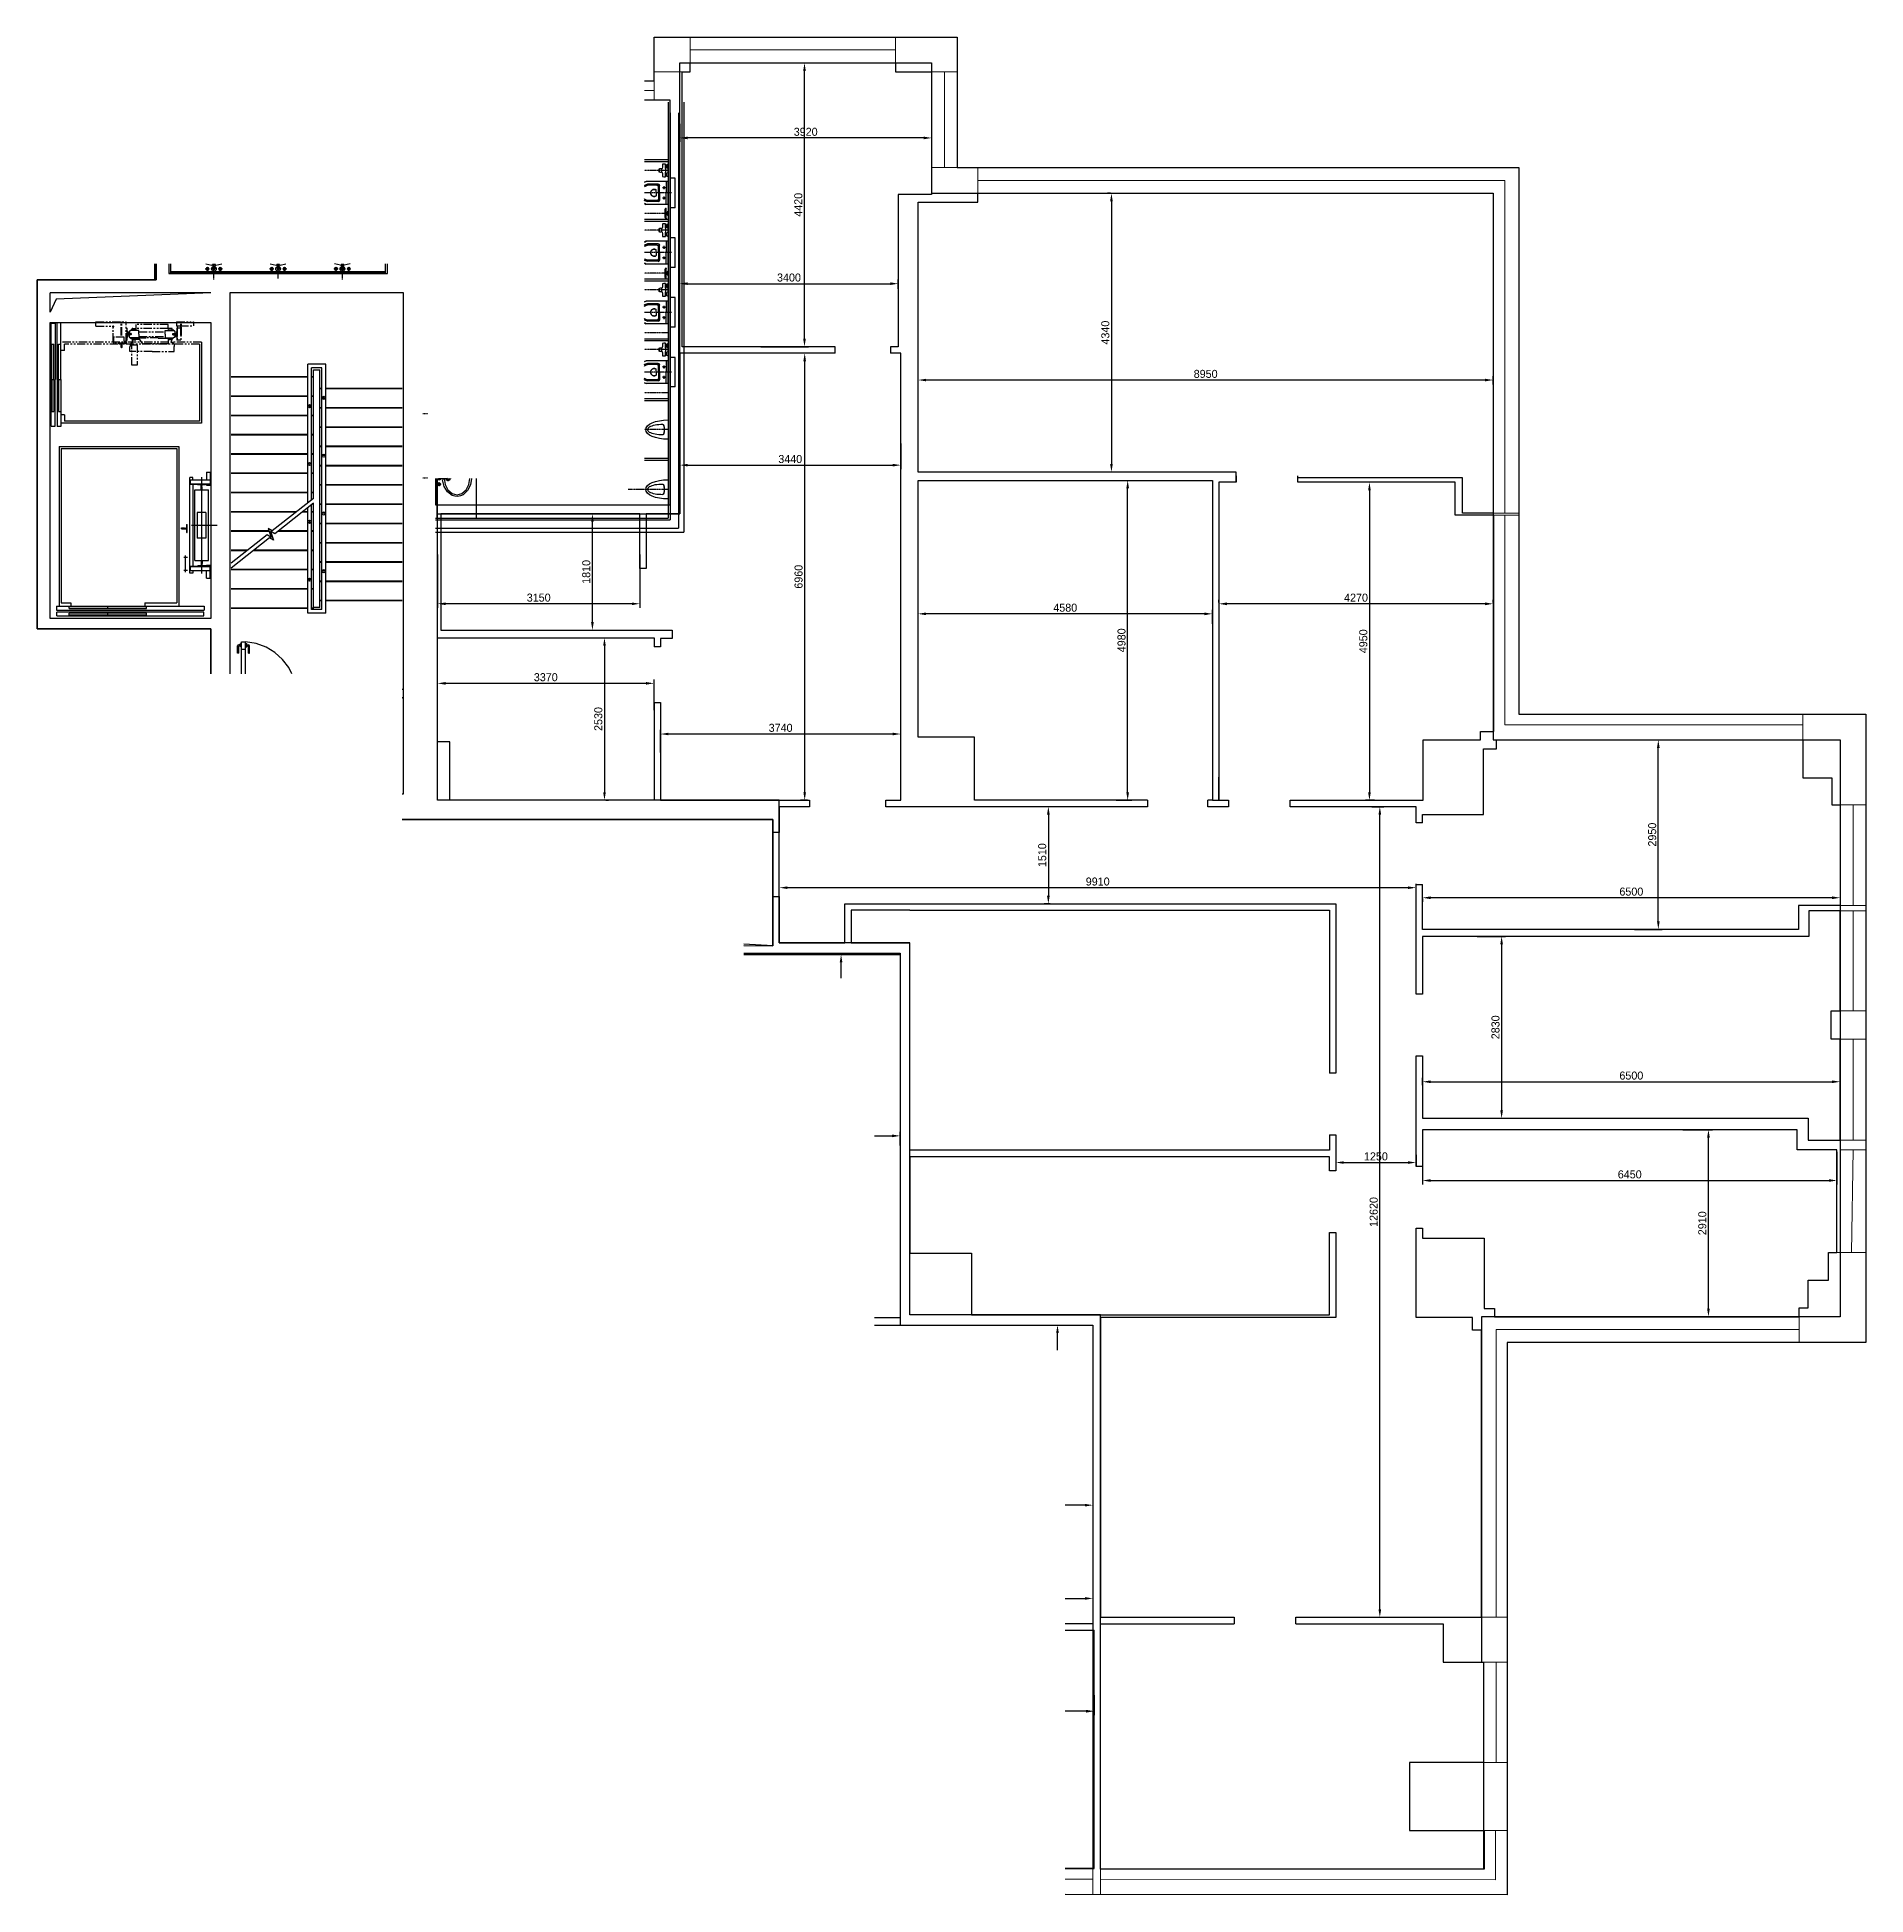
# Model space of a CAD drawing. Header units: millimetres. Extents: x 1226973 to 1255433, y -218643 to -189722.
import ezdxf

# ---------------------------------------------------------------- set-up
doc = ezdxf.new("R2010")
doc.units = ezdxf.units.MM
for name, pattern in [('DASHDOT2', [12.7, 6.35, -3.175, 0, -3.175]), ('HIDDEN2', [4.7625, 3.175, -1.5875]), ('PHANTOMX2', [127, 63.5, -12.7, 12.7, -12.7, 12.7, -12.7])]:
    doc.linetypes.add(name, pattern=pattern)
for name, color, linetype in [('Baca', 7, 'Continuous'), ('Divar-esas', 7, 'Continuous'), ('Divar-komek', 7, 'Continuous'), ('Kafel', 7, 'Continuous'), ('Lift', 7, 'Continuous'), ('Meheccer', 7, 'Continuous'), ('OFFICE_BOUNDARY', 3, 'Continuous'), ('Pillekan', 7, 'Continuous'), ('Qapi', 7, 'Continuous'), ('Santexnika', 7, 'Continuous'), ('Tavan', 7, 'Continuous')]:
    doc.layers.add(name, color=color, linetype=linetype)
doc.layers.add('Guzgu', color=165, linetype='Continuous', lineweight=5, true_color=0x385ca8)
doc.layers.add('Suvag', color=117, linetype='Continuous', lineweight=0)

msp = doc.modelspace()

# ---------------------------------------------------------------- texts
at = {"color": 0, "transparency": 16777216, "char_height": 125, "attachment_point": 5}
for s, insert in [('3920', (1238933, -191196)), ('3400', (1238673, -193465)), ('8950', (1245158, -194965)), ('3440', (1238693, -196290)), ('3150', (1234778, -198448)), ('4270', (1247498, -198449)), ('4580', (1242973, -198605)), ('3370', (1234888, -199687)), ('3740', (1238543, -200475)), ('9910', (1243478, -202868)), ('6500', (1251783, -203025)), ('6500', (1251783, -205889)), ('1250', (1247808, -207147)), ('6450', (1251758, -207427))]:
    msp.add_mtext(s, dxfattribs=dict(at, insert=insert))
at = {"color": 0, "transparency": 16777216, "char_height": 125, "attachment_point": 5, "rotation": 90}
for s, insert in [('4420', (1238819, -192332)), ('4340', (1243597, -194322)), ('1810', (1235519, -198047)), ('6960', (1238823, -198122)), ('4980', (1243849, -199112)), ('4950', (1247612, -199127)), ('2530', (1235706, -200337)), ('2950', (1252108, -202137)), ('1510', (1242615, -202457)), ('2830', (1249669, -205137)), ('12620', (1247774, -208012)), ('2910', (1252888, -208187))]:
    msp.add_mtext(s, dxfattribs=dict(at, insert=insert))

# ---------------------------------------------------------------- linework, layer by layer
for p, q in [((1236573, -190402), (1236573, -189722)), ((1236573, -189722), (1241293, -189722)), ((1241293, -189722), (1241293, -191752)), ((1236423, -190402), (1236573, -190402)), ((1236823, -190702), (1236423, -190702)), ((1236823, -197003), (1236823, -190702)), ((1241293, -191752), (1250033, -191752)), ((1250033, -191752), (1250033, -200262)), ((1228823, -193502), (1228823, -193252)), ((1229023, -193252), (1229023, -193402)), ((1229023, -193402), (1232423, -193402)), ((1232423, -193402), (1232423, -193252)), ((1226973, -198932), (1226973, -193502)), ((1226973, -193502), (1228823, -193502)), ((1232673, -193702), (1229973, -193702)), ((1229973, -193702), (1229973, -199632)), ((1232673, -201502), (1232673, -193702)), ((1239393, -194642), (1236973, -194642)), ((1236973, -194642), (1236973, -197142)), ((1233173, -196592), (1233173, -197003)), ((1233173, -197003), (1236823, -197003)), ((1236973, -197142), (1236453, -197142)), ((1236453, -197142), (1236453, -197992)), ((1236453, -197992), (1236353, -197992)), ((1229673, -198932), (1226973, -198932)), ((1229673, -199632), (1229673, -198932)), ((1250033, -200262), (1255433, -200262)), ((1255433, -200262), (1255433, -210042)), ((1232653, -201502), (1232673, -201502)), ((1238523, -201702), (1238523, -202102)), ((1238423, -201902), (1232653, -201902)), ((1238423, -203868), (1238423, -201902)), ((1238523, -202102), (1238423, -202102)), ((1238423, -202102), (1238423, -203102)), ((1238423, -203102), (1238523, -203102)), ((1238523, -203102), (1238523, -203822)), ((1239543, -203822), (1239543, -203212)), ((1239543, -203212), (1247183, -203212)), ((1247183, -203212), (1247183, -205852)), ((1237973, -203865), (1238423, -203868)), ((1238523, -203822), (1239543, -203822)), ((1237973, -203982), (1240403, -203982)), ((1240403, -203982), (1240403, -209662)), ((1247183, -205852), (1247083, -205852)), ((1240403, -209662), (1240003, -209662)), ((1240003, -209772), (1243403, -209772)), ((1243403, -209772), (1243403, -214422)), ((1255433, -210042), (1249853, -210042)), ((1249853, -210042), (1249853, -218643)), ((1243403, -214422), (1242973, -214422)), ((1242973, -214522), (1243423, -214522)), ((1243423, -218232), (1243423, -214522)), ((1242973, -218232), (1243423, -218232)), ((1249853, -218643), (1242973, -218635))]:
    msp.add_line(p, q)
at = {"color": 1, "lineweight": 30}
for p, q in [((1236973, -197142), (1236973, -190122)), ((1236973, -190122), (1237013, -190122)), ((1237013, -190122), (1240893, -190122)), ((1240893, -190122), (1240893, -192152)), ((1240893, -192152), (1249633, -192152)), ((1249633, -192152), (1249633, -200662)), ((1228823, -193252), (1228823, -193502)), ((1228823, -193502), (1226973, -193502)), ((1226973, -193502), (1226973, -198932)), ((1233203, -201602), (1233203, -197142)), ((1233203, -197142), (1236973, -197142)), ((1226973, -198932), (1229673, -198932)), ((1229673, -198932), (1229673, -199632)), ((1249633, -200662), (1255033, -200662)), ((1255033, -200662), (1255033, -209642)), ((1238523, -201602), (1233203, -201602)), ((1238523, -203822), (1238523, -201602)), ((1232653, -201902), (1238423, -201902)), ((1238423, -201902), (1238423, -203868)), ((1238423, -203868), (1237973, -203845)), ((1240553, -203822), (1238523, -203822)), ((1240553, -209612), (1240553, -203822)), ((1237973, -204002), (1240403, -204002)), ((1240403, -204002), (1240403, -209772)), ((1243523, -209612), (1240553, -209612)), ((1243523, -218242), (1243523, -209612)), ((1255033, -209642), (1249453, -209642)), ((1249453, -209642), (1249453, -215022)), ((1240403, -209772), (1243403, -209772)), ((1243403, -209772), (1243403, -218232)), ((1249453, -215022), (1249483, -215022)), ((1249483, -215022), (1249483, -218242)), ((1243403, -218232), (1242973, -218232)), ((1249483, -218242), (1243523, -218242))]:
    msp.add_line(p, q, dxfattribs=at)
at = {"color": 0, "lineweight": -2, "transparency": 16777216}
for p, q in [((1238234, -190122), (1238977, -190122)), ((1238915, -194417), (1238915, -190247)), ((1236973, -191071), (1236973, -191353)), ((1240893, -191071), (1240893, -191353)), ((1240768, -191291), (1237098, -191291)), ((1243675, -192152), (1243629, -192152)), ((1243692, -192277), (1243692, -196367)), ((1236973, -193641), (1236973, -193497)), ((1237098, -193560), (1240248, -193560)), ((1240373, -193641), (1240373, -193497)), ((1238234, -194542), (1238977, -194542)), ((1238961, -194642), (1238855, -194642)), ((1238918, -201477), (1238918, -194767)), ((1240683, -195132), (1240683, -194998)), ((1249508, -195060), (1240808, -195060)), ((1249633, -195132), (1249633, -194998)), ((1236973, -196050), (1236973, -196448)), ((1240413, -196050), (1240413, -196448)), ((1237098, -196385), (1240288, -196385)), ((1243675, -196492), (1243629, -196492)), ((1243764, -196622), (1244007, -196622)), ((1247786, -196652), (1247645, -196652)), ((1243944, -201477), (1243944, -196747)), ((1247707, -196777), (1247707, -201477)), ((1235467, -197142), (1235676, -197142)), ((1235614, -198827), (1235614, -197267)), ((1233203, -197777), (1233203, -198606)), ((1236353, -197777), (1236353, -198606)), ((1236228, -198543), (1233328, -198543)), ((1240683, -198853), (1240683, -198638)), ((1245263, -198853), (1245263, -198638)), ((1245363, -198522), (1245363, -198482)), ((1249508, -198544), (1245488, -198544)), ((1249633, -198522), (1249633, -198482)), ((1235467, -198952), (1235676, -198952)), ((1245138, -198700), (1240808, -198700)), ((1235802, -199197), (1235802, -201477)), ((1235823, -199072), (1235864, -199072)), ((1233203, -200201), (1233203, -199720)), ((1236448, -199782), (1233328, -199782)), ((1236573, -200201), (1236573, -199720)), ((1236673, -200858), (1236673, -200508)), ((1240288, -200571), (1236798, -200571)), ((1240413, -200858), (1240413, -200508)), ((1251830, -200662), (1252265, -200662)), ((1252203, -203487), (1252203, -200787)), ((1235823, -201602), (1235864, -201602)), ((1238961, -201602), (1238855, -201602)), ((1242737, -201702), (1242647, -201702)), ((1242710, -201827), (1242710, -203087)), ((1243764, -201602), (1244007, -201602)), ((1247786, -201602), (1247645, -201602)), ((1247744, -201702), (1247932, -201702)), ((1247869, -214197), (1247869, -201827)), ((1238523, -203059), (1238523, -202901)), ((1248308, -202963), (1238648, -202963)), ((1248433, -203059), (1248433, -202901)), ((1242737, -203212), (1242647, -203212)), ((1248533, -203129), (1248533, -203183)), ((1254908, -203120), (1248658, -203120)), ((1255033, -203129), (1255033, -203183)), ((1249386, -203722), (1249827, -203722)), ((1249764, -203847), (1249764, -206427)), ((1251830, -203612), (1252265, -203612)), ((1239661, -204002), (1239421, -204002)), ((1248533, -206036), (1248533, -205922)), ((1248658, -205984), (1254908, -205984)), ((1255033, -206036), (1255033, -205922)), ((1240403, -206975), (1240403, -206765)), ((1249386, -206552), (1249827, -206552)), ((1252586, -206732), (1253045, -206732)), ((1248533, -207048), (1248533, -207585)), ((1252983, -209517), (1252983, -206857)), ((1247183, -207123), (1247183, -207305)), ((1247308, -207242), (1248308, -207242)), ((1248433, -207123), (1248433, -207305)), ((1254983, -207073), (1254983, -207585)), ((1248658, -207522), (1254858, -207522)), ((1252586, -209642), (1253045, -209642)), ((1242734, -209772), (1242914, -209772)), ((1243403, -212373), (1243403, -212639)), ((1243403, -213598), (1243403, -214091)), ((1247744, -214322), (1247932, -214322)), ((1243423, -215534), (1243423, -215846))]:
    msp.add_line(p, q, dxfattribs=at)
at = {"color": 5, "lineweight": 5}
for p, q in [((1236423, -190552), (1236573, -190552)), ((1249816, -197162), (1249816, -200428)), ((1249816, -200428), (1254453, -200428)), ((1254393, -209842), (1249679, -209842)), ((1249679, -209842), (1249679, -214322)), ((1243402, -218401), (1242973, -218401))]:
    msp.add_line(p, q, dxfattribs=at)
at = {"color": 0, "lineweight": -2}
for p, q in [((1239484, -204372), (1239484, -204127)), ((1240003, -206827), (1240278, -206827)), ((1242852, -210162), (1242852, -209897)), ((1243278, -212576), (1242973, -212576)), ((1242973, -214028), (1243278, -214028)), ((1243298, -215784), (1242973, -215784))]:
    msp.add_line(p, q, dxfattribs=at)
at = {"lineweight": 5}
for points in [[(1237133, -190122), (1237133, -189722)], [(1240333, -190122), (1240333, -189722)], [(1237013, -190262), (1236573, -190262)], [(1240893, -190262), (1241293, -190262)], [(1236573, -190402), (1236573, -190702)], [(1241293, -191752), (1240893, -191752)], [(1241613, -192152), (1241613, -191752)], [(1249633, -197132), (1250033, -197132)], [(1249643, -197162), (1250033, -197162)], [(1254453, -200662), (1254453, -200262)], [(1255033, -201672), (1255433, -201672)], [(1255033, -203242), (1255433, -203242)], [(1255033, -203322), (1255433, -203322)], [(1255033, -204882), (1255433, -204882)], [(1255033, -205322), (1255433, -205322)], [(1255033, -206892), (1255433, -206892)], [(1255033, -207042), (1255433, -207042)], [(1254983, -208642), (1255433, -208642)], [(1254393, -209642), (1254393, -210042)], [(1249453, -214322), (1249853, -214322)], [(1249483, -215022), (1249853, -215022)], [(1249483, -216582), (1249853, -216582)], [(1249483, -217642), (1249853, -217642)], [(1243403, -218232), (1243402, -218635)], [(1243523, -218242), (1243522, -218635)]]:
    msp.add_lwpolyline(points, dxfattribs=at)
at = {"color": 5, "lineweight": 5}
for points in [[(1237133, -189922), (1240333, -189922)], [(1241093, -190262), (1241093, -191752)], [(1241613, -191952), (1249816, -191952), (1249816, -197132)], [(1255233, -201672), (1255233, -203242)], [(1255233, -203322), (1255233, -204882)], [(1255233, -205322), (1255233, -206892)], [(1255233, -207042), (1255208, -208642)], [(1249679, -215022), (1249679, -216582)], [(1249668, -217642), (1249668, -218408), (1243522, -218401)]]:
    msp.add_lwpolyline(points, dxfattribs=at)
for points in [[(1237013, -194542), (1237013, -190262), (1237133, -190262), (1237133, -190122), (1240333, -190122), (1240333, -190262), (1240893, -190262), (1240893, -192172), (1240373, -192172), (1240373, -194542)], [(1245633, -196652), (1245633, -196492), (1240683, -196492), (1240683, -192292), (1241613, -192292), (1241613, -192152), (1249633, -192152), (1249633, -197132), (1249153, -197132), (1249153, -196582), (1246593, -196582)], [(1239393, -194542), (1237013, -194542)], [(1239393, -194642), (1239393, -194542)], [(1240373, -194542), (1240253, -194542), (1240253, -194642)], [(1240183, -201702), (1240183, -201602), (1240413, -201602), (1240413, -194642), (1240253, -194642)], [(1244253, -201602), (1241563, -201602), (1241563, -200622), (1240683, -200622), (1240683, -196622), (1245263, -196622), (1245263, -201602), (1245193, -201602)], [(1245633, -196552), (1245633, -196652), (1245363, -196652), (1245363, -201602), (1245513, -201602)], [(1249643, -200532), (1249643, -197162), (1249043, -197162), (1249043, -196652), (1246593, -196652), (1246593, -196552)], [(1236353, -197992), (1236353, -197142), (1233253, -197142), (1233253, -198952), (1236353, -198952)], [(1236353, -198952), (1236453, -198952), (1236853, -198952), (1236853, -199082), (1236673, -199082), (1236673, -199212), (1236573, -199212)], [(1236573, -200082), (1236573, -201602), (1233393, -201602), (1233393, -200692), (1233203, -200692), (1233203, -199072), (1236573, -199072), (1236573, -199212)], [(1236573, -200082), (1236673, -200082), (1236673, -201602), (1238993, -201602), (1238993, -201702)], [(1246473, -201602), (1248543, -201602), (1248543, -200662), (1249433, -200662), (1249433, -200532)], [(1248533, -201952), (1248533, -201822), (1249483, -201822), (1249483, -200802), (1249683, -200802), (1249683, -200662), (1254453, -200662), (1254453, -201252), (1254903, -201252), (1254903, -201672), (1255033, -201672), (1255033, -203242), (1254383, -203242), (1254383, -203612), (1248533, -203612), (1248533, -202912)], [(1249433, -200532), (1249643, -200532)], [(1245263, -201602), (1245363, -201602), (1245363, -201242)], [(1238993, -201702), (1238523, -201702)], [(1244253, -201602), (1244253, -201702), (1240183, -201702)], [(1245513, -201602), (1245513, -201702), (1245193, -201702), (1245193, -201602)], [(1248433, -201702), (1246473, -201702), (1246473, -201602)], [(1248533, -201952), (1248433, -201952), (1248433, -201702)], [(1248533, -204622), (1248433, -204622), (1248433, -202912), (1248533, -202912)], [(1240553, -203312), (1239643, -203312), (1239643, -203822)], [(1240553, -203312), (1247083, -203312), (1247083, -205852)], [(1248533, -205582), (1248533, -206552), (1254533, -206552), (1254533, -206892), (1255033, -206892), (1255033, -205322), (1254893, -205322), (1254893, -204882), (1255033, -204882), (1255033, -203322), (1254543, -203322), (1254543, -203722), (1248533, -203722), (1248533, -204622)], [(1239643, -203822), (1240553, -203822)], [(1247083, -206812), (1247083, -207052), (1240553, -207052), (1240553, -203822)], [(1248533, -207302), (1248433, -207302), (1248433, -205582), (1248533, -205582)], [(1248533, -208262), (1248533, -208422), (1249493, -208422), (1249493, -209512), (1249653, -209512), (1249653, -209642), (1254393, -209642), (1254393, -209502), (1254533, -209502), (1254533, -209072), (1254853, -209072), (1254853, -208642), (1254983, -208642), (1254983, -207042), (1254363, -207042), (1254363, -206732), (1248533, -206732), (1248533, -207302)], [(1247083, -206812), (1247183, -206812), (1247183, -207372), (1247083, -207372)], [(1247083, -207372), (1247083, -207152), (1240553, -207152), (1240553, -208652), (1241513, -208652), (1241513, -209612), (1247083, -209612), (1247083, -208332)], [(1246563, -214422), (1246563, -214322), (1249453, -214322), (1249453, -209852), (1249313, -209852), (1249313, -209652), (1248433, -209652), (1248433, -208262), (1248533, -208262)], [(1247083, -208332), (1247183, -208332), (1247183, -209652)], [(1247183, -209652), (1243523, -209652), (1243523, -214322), (1245603, -214322), (1245603, -214422)], [(1246563, -214422), (1248853, -214422), (1248853, -215022), (1249483, -215022), (1249483, -216582), (1248333, -216582), (1248333, -217642), (1249493, -217642), (1249493, -218242), (1243523, -218242), (1243523, -214422), (1245603, -214422)]]:
    msp.add_lwpolyline(points)
msp.add_lwpolyline([(1227173, -194162), (1229673, -194162), (1229673, -198772), (1227173, -198772)], close=True)
at = {"color": 0, "transparency": 16777216}
for points in [[(1238894, -190247), (1238935, -190247), (1238915, -190122)], [(1237098, -191270), (1237098, -191312), (1236973, -191291)], [(1240768, -191270), (1240768, -191312), (1240893, -191291)], [(1243671, -192277), (1243712, -192277), (1243692, -192152)], [(1237098, -193539), (1237098, -193581), (1236973, -193560)], [(1240248, -193539), (1240248, -193581), (1240373, -193560)], [(1238894, -194417), (1238935, -194417), (1238915, -194542)], [(1238897, -194767), (1238938, -194767), (1238918, -194642)], [(1240808, -195040), (1240808, -195081), (1240683, -195060)], [(1249508, -195040), (1249508, -195081), (1249633, -195060)], [(1237098, -196365), (1237098, -196406), (1236973, -196385)], [(1240288, -196365), (1240288, -196406), (1240413, -196385)], [(1243671, -196367), (1243712, -196367), (1243692, -196492)], [(1243923, -196747), (1243965, -196747), (1243944, -196622)], [(1247686, -196777), (1247728, -196777), (1247707, -196652)], [(1235593, -197267), (1235635, -197267), (1235614, -197142)], [(1233328, -198523), (1233328, -198564), (1233203, -198543)], [(1236228, -198523), (1236228, -198564), (1236353, -198543)], [(1240808, -198679), (1240808, -198721), (1240683, -198700)], [(1245138, -198679), (1245138, -198721), (1245263, -198700)], [(1245488, -198523), (1245488, -198565), (1245363, -198544)], [(1249508, -198523), (1249508, -198565), (1249633, -198544)], [(1235593, -198827), (1235635, -198827), (1235614, -198952)], [(1235781, -199197), (1235822, -199197), (1235802, -199072)], [(1233328, -199761), (1233328, -199803), (1233203, -199782)], [(1236448, -199761), (1236448, -199803), (1236573, -199782)], [(1236798, -200550), (1236798, -200591), (1236673, -200571)], [(1240288, -200550), (1240288, -200591), (1240413, -200571)], [(1252182, -200787), (1252224, -200787), (1252203, -200662)], [(1235781, -201477), (1235822, -201477), (1235802, -201602)], [(1238897, -201477), (1238938, -201477), (1238918, -201602)], [(1243923, -201477), (1243965, -201477), (1243944, -201602)], [(1247686, -201477), (1247728, -201477), (1247707, -201602)], [(1242689, -201827), (1242731, -201827), (1242710, -201702)], [(1247848, -201827), (1247890, -201827), (1247869, -201702)], [(1238648, -202943), (1238648, -202984), (1238523, -202963)], [(1248308, -202943), (1248308, -202984), (1248433, -202963)], [(1242689, -203087), (1242731, -203087), (1242710, -203212)], [(1248658, -203099), (1248658, -203141), (1248533, -203120)], [(1254908, -203099), (1254908, -203141), (1255033, -203120)], [(1252182, -203487), (1252224, -203487), (1252203, -203612)], [(1249743, -203847), (1249785, -203847), (1249764, -203722)], [(1239463, -204127), (1239505, -204127), (1239484, -204002)], [(1248658, -205964), (1248658, -206005), (1248533, -205984)], [(1254908, -205964), (1254908, -206005), (1255033, -205984)], [(1249743, -206427), (1249785, -206427), (1249764, -206552)], [(1252962, -206857), (1253004, -206857), (1252983, -206732)], [(1240278, -206806), (1240278, -206848), (1240403, -206827)], [(1247308, -207222), (1247308, -207263), (1247183, -207242)], [(1248308, -207222), (1248308, -207263), (1248433, -207242)], [(1248658, -207501), (1248658, -207543), (1248533, -207522)], [(1254858, -207501), (1254858, -207543), (1254983, -207522)], [(1252962, -209517), (1253004, -209517), (1252983, -209642)], [(1242831, -209897), (1242873, -209897), (1242852, -209772)], [(1243278, -212556), (1243278, -212597), (1243403, -212576)], [(1243278, -214007), (1243278, -214049), (1243403, -214028)], [(1247848, -214197), (1247890, -214197), (1247869, -214322)], [(1243298, -215763), (1243298, -215805), (1243423, -215784)]]:
    msp.add_solid(points, dxfattribs=at)
at = {"layer": 'Baca'}
msp.add_line((1232653, -200005), (1232673, -200002), dxfattribs=at)
msp.add_lwpolyline([(1229673, -193702), (1227269, -193800), (1227173, -194002)], dxfattribs=at)
at = {"layer": 'Divar-esas'}
for p, q in [((1232653, -199872), (1232673, -199872)), ((1232653, -200002), (1232673, -200002))]:
    msp.add_line(p, q, dxfattribs=at)
at = {"layer": 'Divar-komek'}
for p, q in [((1236823, -190902), (1236823, -197237)), ((1236953, -190902), (1236953, -197367)), ((1228823, -193252), (1228823, -193502)), ((1229023, -193252), (1229023, -193402)), ((1229673, -193402), (1229023, -193402)), ((1228823, -193502), (1226973, -193502)), ((1226973, -194002), (1226973, -193502)), ((1229673, -193702), (1227173, -193702)), ((1227173, -194002), (1227173, -193702)), ((1233173, -197237), (1236823, -197237)), ((1233173, -197367), (1236953, -197367))]:
    msp.add_line(p, q, dxfattribs=at)
at = {"layer": 'Guzgu'}
for p, q in [((1232393, -193372), (1229053, -193372)), ((1233203, -197212), (1233203, -196592))]:
    msp.add_line(p, q, dxfattribs=at)
at = {"layer": 'Kafel'}
for p, q in [((1236793, -190732), (1236793, -197212)), ((1236823, -190902), (1236823, -197212)), ((1228803, -193502), (1228803, -193252)), ((1229053, -193402), (1229053, -193252)), ((1232393, -193402), (1232393, -193252)), ((1233173, -197212), (1236793, -197212))]:
    msp.add_line(p, q, dxfattribs=at)
at = {"layer": 'Lift'}
for p, q in [((1227193, -194177), (1227253, -194177)), ((1227193, -195777), (1227193, -194177)), ((1227253, -194177), (1227253, -195052)), ((1227343, -194172), (1227283, -194172)), ((1227283, -195052), (1227283, -194172)), ((1227343, -195052), (1227343, -194172)), ((1227888, -194222), (1227888, -194152)), ((1227202, -195052), (1227202, -194502)), ((1227202, -194502), (1227234, -194502)), ((1227234, -195052), (1227234, -194502)), ((1227307, -194502), (1227339, -194502)), ((1227307, -195052), (1227307, -194502)), ((1227339, -195052), (1227339, -194502)), ((1227398, -194602), (1227343, -194602)), ((1227398, -194602), (1227398, -194502)), ((1229498, -194502), (1229498, -195702)), ((1229528, -194471), (1229528, -195733)), ((1227202, -195052), (1227202, -195552)), ((1227202, -195052), (1227234, -195052)), ((1227234, -195052), (1227234, -195552)), ((1227253, -195777), (1227253, -195052)), ((1227283, -195052), (1227283, -195782)), ((1227307, -195052), (1227339, -195052)), ((1227307, -195052), (1227307, -195552)), ((1227339, -195052), (1227339, -195552)), ((1227343, -195052), (1227343, -195782)), ((1227193, -195777), (1227253, -195777)), ((1227202, -195552), (1227234, -195552)), ((1227343, -195782), (1227283, -195782)), ((1227307, -195552), (1227339, -195552)), ((1227398, -195602), (1227343, -195602)), ((1229528, -195733), (1227343, -195733)), ((1227398, -195602), (1227398, -195702)), ((1229498, -195702), (1227398, -195702)), ((1227317, -196097), (1227317, -198582)), ((1227317, -196097), (1229179, -196097)), ((1227348, -196127), (1227348, -198527)), ((1227348, -196127), (1229148, -196127)), ((1229148, -196127), (1229148, -198527)), ((1229179, -196097), (1229179, -198582)), ((1229397, -196575), (1229347, -196575)), ((1229347, -198065), (1229347, -196575)), ((1229350, -198065), (1229350, -196575)), ((1229357, -196616), (1229663, -196616)), ((1229357, -196681), (1229357, -196616)), ((1229397, -196616), (1229397, -196575)), ((1229532, -196570), (1229532, -198070)), ((1229608, -196496), (1229608, -196616)), ((1229608, -196496), (1229673, -196496)), ((1229663, -196616), (1229663, -196681)), ((1229667, -196496), (1229667, -196696)), ((1229673, -196496), (1229673, -196696)), ((1229357, -196675), (1229663, -196675)), ((1229357, -196681), (1229663, -196681)), ((1229397, -196681), (1229397, -197959)), ((1229427, -196770), (1229637, -196770)), ((1229427, -197870), (1229427, -196770)), ((1229468, -196681), (1229595, -196681)), ((1229468, -196685), (1229468, -196681)), ((1229520, -196692), (1229472, -196689)), ((1229524, -196769), (1229524, -196726)), ((1229524, -196770), (1229524, -196769)), ((1229539, -196770), (1229524, -196770)), ((1229539, -196770), (1229524, -196770)), ((1229527, -196721), (1229527, -196699)), ((1229537, -196721), (1229537, -196699)), ((1229539, -196769), (1229539, -196726)), ((1229539, -196770), (1229539, -196769)), ((1229591, -196689), (1229543, -196692)), ((1229595, -196685), (1229595, -196681)), ((1229608, -196681), (1229608, -196696)), ((1229608, -196696), (1229673, -196696)), ((1229637, -197870), (1229637, -196770)), ((1229465, -197120), (1229465, -197520)), ((1229598, -197120), (1229465, -197120)), ((1229598, -197120), (1229598, -197520)), ((1229218, -197363), (1229218, -197362)), ((1229218, -197362), (1229262, -197362)), ((1229218, -197363), (1229218, -197377)), ((1229218, -197363), (1229218, -197377)), ((1229218, -197377), (1229218, -197363)), ((1229218, -197377), (1229218, -197378)), ((1229218, -197378), (1229262, -197378)), ((1229267, -197365), (1229289, -197365)), ((1229267, -197375), (1229289, -197375)), ((1229298, -197310), (1229296, -197359)), ((1229296, -197382), (1229298, -197430)), ((1229302, -197307), (1229306, -197307)), ((1229302, -197434), (1229306, -197434)), ((1229306, -197434), (1229306, -197307)), ((1229377, -197320), (1229773, -197320)), ((1229598, -197520), (1229465, -197520)), ((1229283, -198050), (1229283, -197790)), ((1229253, -197820), (1229313, -197820)), ((1229253, -198020), (1229313, -198020)), ((1229397, -198065), (1229347, -198065)), ((1229357, -198024), (1229357, -197959)), ((1229357, -197959), (1229663, -197959)), ((1229357, -197965), (1229663, -197965)), ((1229357, -198024), (1229663, -198024)), ((1229397, -198024), (1229397, -198065)), ((1229427, -197870), (1229637, -197870)), ((1229468, -197955), (1229468, -197959)), ((1229468, -197959), (1229595, -197959)), ((1229520, -197948), (1229472, -197951)), ((1229539, -197870), (1229524, -197870)), ((1229539, -197870), (1229524, -197870)), ((1229524, -197870), (1229524, -197871)), ((1229524, -197871), (1229524, -197915)), ((1229527, -197919), (1229527, -197941)), ((1229537, -197919), (1229537, -197941)), ((1229539, -197870), (1229539, -197871)), ((1229539, -197871), (1229539, -197915)), ((1229591, -197951), (1229543, -197948)), ((1229595, -197955), (1229595, -197959)), ((1229608, -197944), (1229673, -197944)), ((1229608, -197959), (1229608, -197944)), ((1229608, -198144), (1229608, -198024)), ((1229663, -198024), (1229663, -197959)), ((1229667, -198144), (1229667, -197944)), ((1229673, -197944), (1229673, -198144)), ((1229608, -198144), (1229673, -198144)), ((1227273, -198582), (1227273, -198642)), ((1227273, -198582), (1229573, -198582)), ((1227273, -198642), (1229573, -198642)), ((1227278, -198732), (1227278, -198672)), ((1229568, -198672), (1227278, -198672)), ((1227348, -198527), (1227498, -198527)), ((1227473, -198618), (1227473, -198586)), ((1227473, -198586), (1228673, -198586)), ((1227473, -198618), (1228673, -198618)), ((1227498, -198527), (1227498, -198582)), ((1228073, -198618), (1228073, -198586)), ((1228648, -198527), (1229148, -198527)), ((1228648, -198527), (1228648, -198582)), ((1228673, -198618), (1228673, -198586)), ((1229568, -198732), (1229568, -198672)), ((1229573, -198582), (1229573, -198642)), ((1227278, -198732), (1229568, -198732)), ((1228673, -198691), (1227473, -198691)), ((1227473, -198723), (1227473, -198691)), ((1228673, -198723), (1227473, -198723)), ((1228073, -198723), (1228073, -198691)), ((1228673, -198723), (1228673, -198691))]:
    msp.add_line(p, q, dxfattribs=at)
at = {"layer": 'Lift', "linetype": 'PHANTOMX2', "ltscale": 2}
for p, q in [((1227888, -194152), (1228358, -194152)), ((1227888, -194222), (1228163, -194222)), ((1228153, -194232), (1228163, -194232)), ((1228153, -194460), (1228153, -194232)), ((1228281, -194365), (1228281, -194152)), ((1228291, -194365), (1228291, -194152)), ((1228358, -194460), (1228358, -194152)), ((1228358, -194254), (1228374, -194254)), ((1228369, -194254), (1228369, -194439)), ((1228374, -194439), (1228374, -194254)), ((1228374, -194346), (1228374, -194302)), ((1228374, -194302), (1228374, -194302)), ((1228382, -194309), (1228384, -194338)), ((1228398, -194342), (1228389, -194342)), ((1228402, -194338), (1228398, -194342)), ((1228406, -194322), (1228401, -194322)), ((1228401, -194328), (1228401, -194322)), ((1228404, -194328), (1228401, -194328)), ((1228435, -194338), (1228402, -194338)), ((1228404, -194328), (1228404, -194338)), ((1228437, -194338), (1228404, -194338)), ((1228406, -194306), (1228436, -194276)), ((1228406, -194306), (1228406, -194322)), ((1228556, -194289), (1228413, -194289)), ((1228413, -194299), (1228413, -194289)), ((1228435, -194338), (1228436, -194339)), ((1228516, -194276), (1228436, -194276)), ((1228436, -194346), (1228436, -194339)), ((1228437, -194355), (1228437, -194338)), ((1228446, -194276), (1228446, -194271)), ((1228461, -194256), (1228506, -194256)), ((1228506, -194256), (1228506, -194262)), ((1228511, -194262), (1228506, -194262)), ((1229011, -194196), (1228511, -194196)), ((1228511, -194262), (1228511, -194196)), ((1229011, -194256), (1228511, -194256)), ((1228511, -194262), (1228511, -194256)), ((1228516, -194276), (1228516, -194289)), ((1228556, -194346), (1228556, -194289)), ((1228556, -194309), (1228966, -194309)), ((1228966, -194346), (1228966, -194289)), ((1228966, -194289), (1229109, -194289)), ((1229006, -194276), (1229006, -194289)), ((1229006, -194276), (1229086, -194276)), ((1229011, -194262), (1229011, -194196)), ((1229011, -194262), (1229011, -194256)), ((1229011, -194262), (1229016, -194262)), ((1229016, -194256), (1229016, -194262)), ((1229061, -194256), (1229016, -194256)), ((1229076, -194276), (1229076, -194271)), ((1229085, -194338), (1229118, -194338)), ((1229085, -194355), (1229085, -194338)), ((1229116, -194306), (1229086, -194276)), ((1229087, -194338), (1229086, -194339)), ((1229086, -194346), (1229086, -194339)), ((1229087, -194338), (1229119, -194338)), ((1229109, -194299), (1229109, -194289)), ((1229116, -194306), (1229116, -194322)), ((1229116, -194322), (1229121, -194322)), ((1229118, -194328), (1229118, -194338)), ((1229118, -194328), (1229121, -194328)), ((1229119, -194338), (1229123, -194342)), ((1229121, -194328), (1229121, -194322)), ((1229123, -194342), (1229132, -194342)), ((1229139, -194309), (1229137, -194338)), ((1229143, -194152), (1229143, -194217)), ((1229143, -194152), (1229408, -194152)), ((1229143, -194217), (1229153, -194217)), ((1229148, -194302), (1229147, -194302)), ((1229148, -194254), (1229148, -194439)), ((1229153, -194254), (1229148, -194254)), ((1229148, -194346), (1229148, -194302)), ((1229152, -194439), (1229152, -194254)), ((1229153, -194217), (1229153, -194254)), ((1229153, -194217), (1229203, -194217)), ((1229203, -194254), (1229153, -194254)), ((1229153, -194254), (1229153, -194436)), ((1229203, -194217), (1229408, -194217)), ((1229203, -194237), (1229203, -194254)), ((1229208, -194254), (1229203, -194254)), ((1229208, -194254), (1229208, -194439)), ((1229211, -194365), (1229211, -194152)), ((1229213, -194227), (1229218, -194227)), ((1229218, -194217), (1229218, -194227)), ((1229221, -194365), (1229221, -194152)), ((1229408, -194152), (1229408, -194217)), ((1229528, -194471), (1227343, -194471)), ((1229498, -194502), (1227398, -194502)), ((1228153, -194460), (1228166, -194460)), ((1228326, -194395), (1228166, -194395)), ((1228166, -194490), (1228166, -194395)), ((1228361, -194486), (1228166, -194486)), ((1228361, -194490), (1228166, -194490)), ((1228286, -194490), (1228241, -194490)), ((1228241, -194490), (1228241, -194491)), ((1228248, -194499), (1228277, -194501)), ((1228278, -194519), (1228282, -194515)), ((1228278, -194551), (1228278, -194519)), ((1228278, -194551), (1228279, -194552)), ((1228286, -194552), (1228279, -194552)), ((1228282, -194515), (1228282, -194506)), ((1228286, -194490), (1228330, -194490)), ((1228286, -194552), (1228292, -194552)), ((1228290, -194515), (1228290, -194506)), ((1228293, -194519), (1228290, -194515)), ((1228293, -194551), (1228292, -194552)), ((1228293, -194551), (1228293, -194519)), ((1228323, -194499), (1228294, -194501)), ((1228326, -194453), (1228326, -194395)), ((1228330, -194490), (1228330, -194491)), ((1228361, -194460), (1228333, -194460)), ((1228333, -194460), (1228358, -194460)), ((1228358, -194439), (1228374, -194439)), ((1228361, -194490), (1228361, -194460)), ((1228374, -194346), (1228374, -194391)), ((1228374, -194391), (1228374, -194391)), ((1228382, -194383), (1228384, -194355)), ((1228398, -194350), (1228389, -194350)), ((1228402, -194354), (1228398, -194350)), ((1228435, -194354), (1228402, -194354)), ((1228407, -194365), (1228402, -194365)), ((1228402, -194371), (1228402, -194365)), ((1228406, -194371), (1228402, -194371)), ((1228406, -194371), (1228406, -194386)), ((1228406, -194386), (1228436, -194416)), ((1228437, -194355), (1228407, -194355)), ((1228407, -194361), (1228407, -194355)), ((1228407, -194365), (1228407, -194361)), ((1228413, -194393), (1228413, -194404)), ((1228556, -194404), (1228413, -194404)), ((1228419, -194538), (1228416, -194538)), ((1228416, -194615), (1228416, -194538)), ((1228419, -194615), (1228416, -194615)), ((1228419, -194495), (1228419, -194520)), ((1228419, -194495), (1228428, -194495)), ((1228419, -194520), (1228419, -194538)), ((1228419, -194615), (1228419, -194618)), ((1228761, -194618), (1228419, -194618)), ((1228435, -194354), (1228436, -194353)), ((1228436, -194346), (1228436, -194353)), ((1228516, -194416), (1228436, -194416)), ((1228456, -194480), (1228443, -194480)), ((1228446, -194421), (1228446, -194416)), ((1228456, -194480), (1228456, -194423)), ((1228461, -194418), (1228465, -194418)), ((1228461, -194436), (1228506, -194436)), ((1228465, -194414), (1228465, -194418)), ((1228465, -194414), (1228549, -194414)), ((1228568, -194430), (1228506, -194430)), ((1228506, -194430), (1228506, -194436)), ((1228516, -194404), (1228516, -194416)), ((1228549, -194410), (1228549, -194409)), ((1228666, -194409), (1228549, -194409)), ((1228549, -194414), (1228549, -194410)), ((1228556, -194346), (1228556, -194404)), ((1228556, -194384), (1228966, -194384)), ((1228616, -194496), (1228568, -194430)), ((1229011, -194496), (1228616, -194496)), ((1228856, -194401), (1228666, -194401)), ((1228666, -194409), (1228666, -194401)), ((1228761, -194618), (1229103, -194618)), ((1228856, -194409), (1228856, -194401)), ((1228856, -194409), (1228972, -194409)), ((1228966, -194346), (1228966, -194404)), ((1228966, -194404), (1229109, -194404)), ((1228972, -194410), (1228972, -194409)), ((1228972, -194414), (1228972, -194410)), ((1229056, -194414), (1228972, -194414)), ((1229006, -194404), (1229006, -194416)), ((1229006, -194416), (1229086, -194416)), ((1229011, -194430), (1229011, -194496)), ((1229016, -194430), (1229011, -194430)), ((1229016, -194430), (1229016, -194436)), ((1229061, -194436), (1229016, -194436)), ((1229056, -194414), (1229056, -194418)), ((1229061, -194418), (1229056, -194418)), ((1229066, -194480), (1229066, -194423)), ((1229066, -194480), (1229078, -194480)), ((1229076, -194421), (1229076, -194416)), ((1229085, -194355), (1229115, -194355)), ((1229086, -194346), (1229086, -194353)), ((1229087, -194354), (1229086, -194353)), ((1229116, -194386), (1229086, -194416)), ((1229087, -194354), (1229119, -194354)), ((1229103, -194495), (1229093, -194495)), ((1229103, -194495), (1229103, -194520)), ((1229103, -194520), (1229103, -194538)), ((1229103, -194538), (1229106, -194538)), ((1229103, -194615), (1229103, -194618)), ((1229103, -194615), (1229106, -194615)), ((1229106, -194615), (1229106, -194538)), ((1229109, -194393), (1229109, -194404)), ((1229115, -194361), (1229115, -194355)), ((1229115, -194365), (1229115, -194361)), ((1229115, -194365), (1229120, -194365)), ((1229116, -194371), (1229116, -194386)), ((1229116, -194371), (1229120, -194371)), ((1229119, -194354), (1229123, -194350)), ((1229120, -194371), (1229120, -194365)), ((1229123, -194350), (1229132, -194350)), ((1229139, -194383), (1229137, -194355)), ((1229148, -194391), (1229147, -194391)), ((1229148, -194346), (1229148, -194391)), ((1229208, -194439), (1229148, -194439))]:
    msp.add_line(p, q, dxfattribs=at)
msp.add_lwpolyline([(1228444, -194831), (1228444, -194511), (1228527, -194511), (1228527, -194831)], close=True, dxfattribs=at)
at = {"layer": 'Lift', "extrusion": (0, 0, -1)}
for centre in [(-1229283, -197820), (-1229283, -198020)]:
    msp.add_circle(centre, 4, dxfattribs=at)
at = {"layer": 'Lift', "linetype": 'PHANTOMX2', "ltscale": 2}
for centre, radius, start, end in [((1228163, -194227), 5, -90, 90), ((1228374, -194310), 8, 4.5177, 90), ((1228389, -194337), 5, -175.4823, -90), ((1228461, -194271), 15, 109.4712, 180), ((1228461, -194271), 15, 90, 109.4712), ((1229061, -194271), 15, 0, 90), ((1229213, -194237), 10, 90, 180), ((1228249, -194491), 8, 180, -94.5177), ((1228277, -194506), 5, 0, 85.4823), ((1228295, -194506), 5, 94.5177, 180), ((1228322, -194491), 8, -85.4823, 0), ((1228333, -194453), 7, 180, -90), ((1228374, -194383), 8, -90, -4.5177), ((1228389, -194355), 5, 90, 175.4823), ((1228443, -194495), 15, 90, 180), ((1228461, -194421), 15, 180, -109.4712), ((1228461, -194423), 5, 90, 180), ((1228461, -194421), 15, -109.4712, -90), ((1229061, -194423), 5, 0, 90), ((1229061, -194421), 15, -90, 0), ((1229078, -194495), 15, 0, 90)]:
    msp.add_arc(centre, radius, start, end, dxfattribs=at)
at = {"layer": 'Lift', "extrusion": (0, 0, -1)}
for centre, radius, start, end in [((-1229472, -196685), 4, -86.869, 0), ((-1229520, -196699), 7, 93.131, 180), ((-1229522, -196721), 5, 180, -114.3305), ((-1229544, -196699), 7, 0, 86.869), ((-1229542, -196721), 5, -65.6695, 0), ((-1229591, -196685), 4, 180, -93.131), ((-1229267, -197360), 5, -90, -24.3305), ((-1229267, -197380), 5, 24.3305, 90), ((-1229289, -197358), 7, -176.869, -90), ((-1229289, -197382), 7, 90, 176.869), ((-1229302, -197311), 4, 3.131, 90), ((-1229302, -197430), 4, -90, -3.131), ((-1229472, -197955), 4, 0, 86.869), ((-1229520, -197941), 7, 180, -93.131), ((-1229522, -197919), 5, 114.3305, 180), ((-1229542, -197919), 5, 0, 65.6695), ((-1229544, -197941), 7, -86.869, 0), ((-1229591, -197955), 4, 93.131, 180)]:
    msp.add_arc(centre, radius, start, end, dxfattribs=at)
at = {"layer": 'Lift', "linetype": 'PHANTOMX2', "ltscale": 2, "extrusion": (0, 0, -1)}
for centre, major_axis, start_param, end_param in [((1229132, -194337), (3.54, -3.54), 5.576636, 0.785398), ((1229147, -194310), (5.66, -5.66), 2.435043, 3.926991), ((1229132, -194355), (-3.54, -3.54), 2.356194, 3.848142), ((1229147, -194383), (5.66, -5.66), 0.785398, 2.277346)]:
    msp.add_ellipse(centre, major_axis=major_axis, ratio=1, start_param=start_param, end_param=end_param, dxfattribs=at)
at = {"layer": 'Meheccer'}
for p, q in [((1229053, -193382), (1232393, -193382)), ((1231183, -196974), (1231183, -194812)), ((1231463, -194812), (1231183, -194812)), ((1231243, -196927), (1231243, -194872)), ((1231403, -194872), (1231243, -194872)), ((1231403, -198632), (1231403, -194872)), ((1231463, -198692), (1231463, -194812)), ((1231183, -198692), (1231183, -197048)), ((1231243, -198632), (1231243, -197000)), ((1231403, -198632), (1231243, -198632)), ((1231463, -198692), (1231183, -198692))]:
    msp.add_line(p, q, dxfattribs=at)
for centre, radius in [((1231213, -195467), 25), ((1231213, -195467), 5), ((1231433, -195337), 25), ((1231433, -195337), 5), ((1231213, -196367), 25), ((1231433, -196237), 25), ((1231433, -197138), 25), ((1231213, -197267), 25), ((1231213, -197267), 5), ((1231433, -198037), 25), ((1231213, -198167), 25), ((1231213, -198167), 5)]:
    msp.add_circle(centre, radius, dxfattribs=at)
at = {"layer": 'Meheccer', "linetype": 'HIDDEN2'}
for centre in [(1231213, -196367), (1231433, -196237), (1231433, -197138), (1231433, -198037)]:
    msp.add_circle(centre, 5, dxfattribs=at)
at = {"layer": 'OFFICE_BOUNDARY'}
msp.add_lwpolyline([(1237013, -190122), (1240893, -190122), (1240893, -192152), (1249633, -192152), (1249633, -200662), (1255033, -200662), (1255033, -209642), (1249453, -209642), (1249453, -215022), (1249483, -215022), (1249483, -218242), (1243523, -218242), (1243523, -209612), (1240553, -209612), (1240553, -203822), (1238523, -203822), (1238523, -201602), (1233203, -201602), (1233203, -197142), (1236973, -197142), (1236973, -190122), (1237013, -190122)], close=True, dxfattribs=at)
at = {"layer": 'Pillekan'}
for p, q in [((1231273, -196903), (1231273, -194902)), ((1231273, -194902), (1231373, -194902)), ((1231373, -198602), (1231373, -194902)), ((1231183, -195010), (1229993, -195010)), ((1231183, -195017), (1229993, -195017)), ((1231273, -195010), (1231243, -195010)), ((1231273, -195017), (1231243, -195017)), ((1231373, -195187), (1231403, -195187)), ((1231373, -195194), (1231403, -195194)), ((1231463, -195187), (1232653, -195187)), ((1231463, -195194), (1232653, -195194)), ((1231183, -195310), (1229993, -195310)), ((1231183, -195317), (1229993, -195317)), ((1231273, -195310), (1231243, -195310)), ((1231273, -195317), (1231243, -195317)), ((1231373, -195487), (1231403, -195487)), ((1231373, -195494), (1231403, -195494)), ((1231463, -195487), (1232653, -195487)), ((1231463, -195494), (1232653, -195494)), ((1231183, -195610), (1229993, -195610)), ((1231183, -195617), (1229993, -195617)), ((1231273, -195610), (1231243, -195610)), ((1231273, -195617), (1231243, -195617)), ((1231373, -195787), (1231403, -195787)), ((1231463, -195787), (1232653, -195787)), ((1231183, -195910), (1229993, -195910)), ((1231183, -195917), (1229993, -195917)), ((1231273, -195910), (1231243, -195910)), ((1231273, -195917), (1231243, -195917)), ((1231373, -195794), (1231403, -195794)), ((1231463, -195794), (1232653, -195794)), ((1231183, -196210), (1229993, -196210)), ((1231183, -196217), (1229993, -196217)), ((1231273, -196210), (1231243, -196210)), ((1231273, -196217), (1231243, -196217)), ((1231373, -196087), (1231403, -196087)), ((1231373, -196094), (1231403, -196094)), ((1231463, -196087), (1232653, -196087)), ((1231463, -196094), (1232653, -196094)), ((1231183, -196510), (1229993, -196510)), ((1231183, -196517), (1229993, -196517)), ((1231273, -196510), (1231243, -196510)), ((1231273, -196517), (1231243, -196517)), ((1231373, -196387), (1231403, -196387)), ((1231373, -196394), (1231403, -196394)), ((1231463, -196387), (1232653, -196387)), ((1231463, -196394), (1232653, -196394)), ((1231183, -196810), (1229993, -196810)), ((1231183, -196817), (1229993, -196817)), ((1231273, -196810), (1231243, -196810)), ((1231273, -196817), (1231243, -196817)), ((1231373, -196687), (1231403, -196687)), ((1231373, -196694), (1231403, -196694)), ((1231463, -196687), (1232653, -196687)), ((1231463, -196694), (1232653, -196694)), ((1231010, -197110), (1229993, -197110)), ((1231001, -197117), (1229993, -197117)), ((1231183, -197117), (1231095, -197117)), ((1231183, -197110), (1231104, -197110)), ((1231273, -197110), (1231243, -197110)), ((1231273, -197117), (1231243, -197117)), ((1231273, -198617), (1231273, -196977)), ((1231373, -196987), (1231403, -196987)), ((1231373, -196994), (1231403, -196994)), ((1231463, -196987), (1232653, -196987)), ((1231463, -196994), (1232653, -196994)), ((1230583, -197410), (1229993, -197410)), ((1230585, -197417), (1229993, -197417)), ((1230609, -197417), (1230607, -197417)), ((1231183, -197417), (1230715, -197417)), ((1231183, -197410), (1230724, -197410)), ((1231273, -197410), (1231243, -197410)), ((1231273, -197417), (1231243, -197417)), ((1231373, -197287), (1231403, -197287)), ((1231373, -197294), (1231403, -197294)), ((1231463, -197287), (1232653, -197287)), ((1231463, -197294), (1232653, -197294)), ((1230250, -197710), (1229993, -197710)), ((1230241, -197717), (1229993, -197717)), ((1231183, -197717), (1230335, -197717)), ((1231183, -197710), (1230344, -197710)), ((1231273, -197710), (1231243, -197710)), ((1231273, -197717), (1231243, -197717)), ((1231373, -197587), (1231403, -197587)), ((1231373, -197594), (1231403, -197594)), ((1231463, -197587), (1232653, -197587)), ((1231463, -197594), (1232653, -197594)), ((1231183, -198010), (1229993, -198010)), ((1231183, -198017), (1229993, -198017)), ((1231273, -198010), (1231243, -198010)), ((1231273, -198017), (1231243, -198017)), ((1231373, -197887), (1231403, -197887)), ((1231373, -197894), (1231403, -197894)), ((1231463, -197887), (1232653, -197887)), ((1231463, -197894), (1232653, -197894)), ((1231183, -198310), (1229993, -198310)), ((1231183, -198317), (1229993, -198317)), ((1231273, -198310), (1231243, -198310)), ((1231273, -198317), (1231243, -198317)), ((1231373, -198187), (1231403, -198187)), ((1231373, -198194), (1231403, -198194)), ((1231463, -198187), (1232653, -198187)), ((1231463, -198194), (1232653, -198194)), ((1231183, -198610), (1229993, -198610)), ((1231183, -198617), (1229993, -198617)), ((1231273, -198610), (1231243, -198610)), ((1231273, -198617), (1231243, -198617)), ((1231373, -198602), (1231273, -198602)), ((1231373, -198487), (1231403, -198487)), ((1231373, -198494), (1231403, -198494)), ((1231463, -198487), (1232653, -198487)), ((1231463, -198494), (1232653, -198494))]:
    msp.add_line(p, q, dxfattribs=at)
at = {"layer": 'Pillekan', "linetype": 'Continuous'}
for points in [[(1231273, -196903), (1230632, -197409), (1230570, -197370), (1230616, -197509), (1230553, -197471), (1229993, -197913)], [(1231273, -196977), (1230669, -197454), (1230606, -197415), (1230652, -197554), (1230590, -197516), (1229993, -197987)]]:
    msp.add_lwpolyline(points, dxfattribs=at)
at = {"layer": 'Qapi', "linetype": 'Continuous'}
for p, q in [((1230091, -199313), (1230091, -199198)), ((1230091, -199313), (1230091, -199198)), ((1230136, -199180), (1230109, -199180)), ((1230136, -199180), (1230109, -199180)), ((1230136, -199180), (1230109, -199180)), ((1230136, -199180), (1230109, -199180)), ((1230136, -199180), (1230109, -199180)), ((1230136, -199180), (1230109, -199180)), ((1230109, -199313), (1230109, -199198)), ((1230136, -199198), (1230109, -199198)), ((1230109, -199313), (1230109, -199198)), ((1230136, -199198), (1230109, -199198)), ((1230154, -199162), (1230136, -199162)), ((1230136, -199215), (1230136, -199162)), ((1230136, -199215), (1230136, -199162)), ((1230154, -199162), (1230136, -199162)), ((1230136, -199215), (1230136, -199162)), ((1230136, -199215), (1230136, -199162)), ((1230154, -199215), (1230136, -199215)), ((1230154, -199215), (1230136, -199215)), ((1230216, -199162), (1230234, -199162)), ((1230216, -199162), (1230234, -199162)), ((1230216, -199215), (1230234, -199215)), ((1230216, -199215), (1230234, -199215)), ((1230234, -199215), (1230234, -199162)), ((1230234, -199215), (1230234, -199162)), ((1230234, -199215), (1230234, -199162)), ((1230234, -199215), (1230234, -199162)), ((1230234, -199180), (1230260, -199180)), ((1230234, -199180), (1230260, -199180)), ((1230234, -199180), (1230260, -199180)), ((1230234, -199180), (1230260, -199180)), ((1230234, -199180), (1230260, -199180)), ((1230234, -199180), (1230260, -199180)), ((1230234, -199198), (1230260, -199198)), ((1230234, -199198), (1230260, -199198)), ((1230260, -199313), (1230260, -199198)), ((1230260, -199313), (1230260, -199198)), ((1230278, -199313), (1230278, -199198)), ((1230278, -199313), (1230278, -199198)), ((1230109, -199313), (1230091, -199313)), ((1230109, -199313), (1230091, -199313)), ((1230260, -199313), (1230278, -199313)), ((1230260, -199313), (1230278, -199313))]:
    msp.add_line(p, q, dxfattribs=at)
at = {"layer": 'Qapi'}
for p, q in [((1230154, -199135), (1230216, -199135)), ((1230154, -199135), (1230216, -199135)), ((1230154, -199632), (1230154, -199135)), ((1230154, -199135), (1230216, -199135)), ((1230154, -199135), (1230216, -199135)), ((1230154, -199632), (1230154, -199135)), ((1230154, -199251), (1230216, -199251)), ((1230154, -199251), (1230216, -199251)), ((1230216, -199632), (1230216, -199135)), ((1230216, -199632), (1230216, -199135))]:
    msp.add_line(p, q, dxfattribs=at)
msp.add_lwpolyline([(1230936, -199632), (1230887, -199536), (1230790, -199410), (1230671, -199304), (1230534, -199221), (1230381, -199163), (1230216, -199135)], dxfattribs=at)
msp.add_lwpolyline([(1230936, -199632), (1230887, -199536), (1230790, -199410), (1230671, -199304), (1230534, -199221), (1230381, -199163), (1230216, -199135)], dxfattribs=at)
at = {"layer": 'Qapi', "linetype": 'Continuous'}
for centre, start, end in [((1230109, -199198), 90, 180), ((1230109, -199198), 90, 180), ((1230260, -199198), 0, 90), ((1230260, -199198), 0, 90)]:
    msp.add_arc(centre, 17.8, start, end, dxfattribs=at)
at = {"layer": 'Santexnika'}
for p, q in [((1236793, -191632), (1236423, -191632)), ((1236793, -191632), (1236423, -191632)), ((1236793, -191632), (1236423, -191632)), ((1236793, -191632), (1236423, -191632)), ((1236793, -191632), (1236423, -191632)), ((1236793, -191632), (1236423, -191632)), ((1236793, -191632), (1236423, -191632)), ((1236793, -191632), (1236423, -191632)), ((1236793, -191662), (1236423, -191662)), ((1236793, -191662), (1236423, -191662)), ((1236793, -191662), (1236423, -191662)), ((1236793, -191662), (1236423, -191662)), ((1236793, -191662), (1236423, -191662)), ((1236793, -191662), (1236423, -191662)), ((1236793, -191662), (1236423, -191662)), ((1236793, -191662), (1236423, -191662)), ((1236751, -191717), (1236765, -191717)), ((1236751, -191717), (1236765, -191717)), ((1236751, -191717), (1236765, -191717)), ((1236751, -191717), (1236765, -191717)), ((1236751, -191717), (1236765, -191717)), ((1236751, -191717), (1236765, -191717)), ((1236751, -191717), (1236765, -191717)), ((1236751, -191717), (1236765, -191717)), ((1236765, -191712), (1236765, -191755)), ((1236765, -191712), (1236765, -191755)), ((1236765, -191712), (1236765, -191755)), ((1236765, -191712), (1236765, -191755)), ((1236765, -191712), (1236765, -191755)), ((1236765, -191712), (1236765, -191755)), ((1236765, -191712), (1236765, -191755)), ((1236765, -191712), (1236765, -191755)), ((1236793, -191890), (1236793, -191704)), ((1236793, -191890), (1236793, -191704)), ((1236793, -191890), (1236793, -191704)), ((1236793, -191890), (1236793, -191704)), ((1236793, -191890), (1236793, -191704)), ((1236793, -191890), (1236793, -191704)), ((1236793, -191890), (1236793, -191704)), ((1236793, -191890), (1236793, -191704)), ((1236793, -191970), (1236450, -191970)), ((1236793, -191970), (1236450, -191970)), ((1236793, -191970), (1236450, -191970)), ((1236793, -191970), (1236450, -191970)), ((1236793, -191970), (1236450, -191970)), ((1236793, -191970), (1236450, -191970)), ((1236793, -191970), (1236450, -191970)), ((1236793, -191970), (1236450, -191970)), ((1236637, -192012), (1236469, -192012)), ((1236637, -192012), (1236469, -192012)), ((1236637, -192012), (1236469, -192012)), ((1236637, -192012), (1236469, -192012)), ((1236637, -192012), (1236469, -192012)), ((1236637, -192012), (1236469, -192012)), ((1236637, -192012), (1236469, -192012)), ((1236637, -192012), (1236469, -192012)), ((1236622, -192028), (1236471, -192028)), ((1236622, -192028), (1236471, -192028)), ((1236622, -192028), (1236471, -192028)), ((1236622, -192028), (1236471, -192028)), ((1236622, -192028), (1236471, -192028)), ((1236622, -192028), (1236471, -192028)), ((1236622, -192028), (1236471, -192028)), ((1236622, -192028), (1236471, -192028)), ((1236689, -191776), (1236689, -191818)), ((1236689, -191776), (1236689, -191818)), ((1236689, -191776), (1236689, -191818)), ((1236689, -191776), (1236689, -191818)), ((1236689, -191776), (1236689, -191818)), ((1236689, -191776), (1236689, -191818)), ((1236689, -191776), (1236689, -191818)), ((1236689, -191776), (1236689, -191818)), ((1236751, -191877), (1236765, -191877)), ((1236751, -191877), (1236765, -191877)), ((1236751, -191877), (1236765, -191877)), ((1236751, -191877), (1236765, -191877)), ((1236751, -191877), (1236765, -191877)), ((1236751, -191877), (1236765, -191877)), ((1236751, -191877), (1236765, -191877)), ((1236751, -191877), (1236765, -191877)), ((1236754, -191750), (1236765, -191750)), ((1236754, -191750), (1236765, -191750)), ((1236754, -191750), (1236765, -191750)), ((1236754, -191750), (1236765, -191750)), ((1236754, -191750), (1236765, -191750)), ((1236754, -191750), (1236765, -191750)), ((1236754, -191750), (1236765, -191750)), ((1236754, -191750), (1236765, -191750)), ((1236754, -191844), (1236765, -191844)), ((1236754, -191844), (1236765, -191844)), ((1236754, -191844), (1236765, -191844)), ((1236754, -191844), (1236765, -191844)), ((1236754, -191844), (1236765, -191844)), ((1236754, -191844), (1236765, -191844)), ((1236754, -191844), (1236765, -191844)), ((1236754, -191844), (1236765, -191844)), ((1236760, -191970), (1236760, -192147)), ((1236760, -191970), (1236760, -192147)), ((1236760, -191970), (1236760, -192147)), ((1236760, -191970), (1236760, -192147)), ((1236760, -191970), (1236760, -192147)), ((1236760, -191970), (1236760, -192147)), ((1236760, -191970), (1236760, -192147)), ((1236760, -191970), (1236760, -192147)), ((1236765, -191882), (1236765, -191839)), ((1236765, -191882), (1236765, -191839)), ((1236765, -191882), (1236765, -191839)), ((1236765, -191882), (1236765, -191839)), ((1236765, -191882), (1236765, -191839)), ((1236765, -191882), (1236765, -191839)), ((1236765, -191882), (1236765, -191839)), ((1236765, -191882), (1236765, -191839)), ((1236793, -192325), (1236793, -191970)), ((1236793, -192325), (1236793, -191970)), ((1236793, -192325), (1236793, -191970)), ((1236793, -192325), (1236793, -191970)), ((1236793, -192325), (1236793, -191970)), ((1236793, -192325), (1236793, -191970)), ((1236793, -192325), (1236793, -191970)), ((1236793, -192325), (1236793, -191970)), ((1236903, -191917), (1236823, -191917)), ((1236823, -192377), (1236823, -191917)), ((1236903, -191917), (1236823, -191917)), ((1236823, -192377), (1236823, -191917)), ((1236903, -191917), (1236823, -191917)), ((1236823, -192377), (1236823, -191917)), ((1236903, -191917), (1236823, -191917)), ((1236823, -192377), (1236823, -191917)), ((1236903, -191917), (1236823, -191917)), ((1236823, -192377), (1236823, -191917)), ((1236903, -191917), (1236823, -191917)), ((1236823, -192377), (1236823, -191917)), ((1236903, -191917), (1236823, -191917)), ((1236823, -192377), (1236823, -191917)), ((1236903, -191917), (1236823, -191917)), ((1236823, -192377), (1236823, -191917)), ((1236903, -192377), (1236903, -191917)), ((1236903, -192377), (1236903, -191917)), ((1236903, -192377), (1236903, -191917)), ((1236903, -192377), (1236903, -191917)), ((1236903, -192377), (1236903, -191917)), ((1236903, -192377), (1236903, -191917)), ((1236903, -192377), (1236903, -191917)), ((1236903, -192377), (1236903, -191917)), ((1236637, -192282), (1236469, -192282)), ((1236637, -192282), (1236469, -192282)), ((1236637, -192282), (1236469, -192282)), ((1236637, -192282), (1236469, -192282)), ((1236637, -192282), (1236469, -192282)), ((1236637, -192282), (1236469, -192282)), ((1236637, -192282), (1236469, -192282)), ((1236637, -192282), (1236469, -192282)), ((1236622, -192266), (1236471, -192266)), ((1236622, -192266), (1236471, -192266)), ((1236622, -192266), (1236471, -192266)), ((1236622, -192266), (1236471, -192266)), ((1236622, -192266), (1236471, -192266)), ((1236622, -192266), (1236471, -192266)), ((1236622, -192266), (1236471, -192266)), ((1236622, -192266), (1236471, -192266)), ((1236607, -192147), (1236607, -192101)), ((1236607, -192147), (1236607, -192101)), ((1236607, -192147), (1236607, -192101)), ((1236607, -192147), (1236607, -192101)), ((1236607, -192147), (1236607, -192101)), ((1236607, -192147), (1236607, -192101)), ((1236607, -192147), (1236607, -192101)), ((1236607, -192147), (1236607, -192101)), ((1236607, -192147), (1236607, -192193)), ((1236607, -192147), (1236607, -192193)), ((1236607, -192147), (1236607, -192193)), ((1236607, -192147), (1236607, -192193)), ((1236607, -192147), (1236607, -192193)), ((1236607, -192147), (1236607, -192193)), ((1236607, -192147), (1236607, -192193)), ((1236607, -192147), (1236607, -192193)), ((1236643, -192147), (1236643, -192049)), ((1236643, -192147), (1236643, -192049)), ((1236643, -192147), (1236643, -192049)), ((1236643, -192147), (1236643, -192049)), ((1236643, -192147), (1236643, -192049)), ((1236643, -192147), (1236643, -192049)), ((1236643, -192147), (1236643, -192049)), ((1236643, -192147), (1236643, -192049)), ((1236643, -192147), (1236643, -192245)), ((1236643, -192147), (1236643, -192245)), ((1236643, -192147), (1236643, -192245)), ((1236643, -192147), (1236643, -192245)), ((1236643, -192147), (1236643, -192245)), ((1236643, -192147), (1236643, -192245)), ((1236643, -192147), (1236643, -192245)), ((1236643, -192147), (1236643, -192245)), ((1236658, -192147), (1236658, -192033)), ((1236658, -192147), (1236658, -192033)), ((1236658, -192147), (1236658, -192033)), ((1236658, -192147), (1236658, -192033)), ((1236658, -192147), (1236658, -192033)), ((1236658, -192147), (1236658, -192033)), ((1236658, -192147), (1236658, -192033)), ((1236658, -192147), (1236658, -192033)), ((1236658, -192147), (1236658, -192261)), ((1236658, -192147), (1236658, -192261)), ((1236658, -192147), (1236658, -192261)), ((1236658, -192147), (1236658, -192261)), ((1236658, -192147), (1236658, -192261)), ((1236658, -192147), (1236658, -192261)), ((1236658, -192147), (1236658, -192261)), ((1236658, -192147), (1236658, -192261)), ((1236751, -192067), (1236707, -192067)), ((1236751, -192067), (1236707, -192067)), ((1236751, -192067), (1236707, -192067)), ((1236751, -192067), (1236707, -192067)), ((1236751, -192067), (1236707, -192067)), ((1236751, -192067), (1236707, -192067)), ((1236751, -192067), (1236707, -192067)), ((1236751, -192067), (1236707, -192067)), ((1236751, -192228), (1236707, -192228)), ((1236751, -192228), (1236707, -192228)), ((1236751, -192228), (1236707, -192228)), ((1236751, -192228), (1236707, -192228)), ((1236751, -192228), (1236707, -192228)), ((1236751, -192228), (1236707, -192228)), ((1236751, -192228), (1236707, -192228)), ((1236751, -192228), (1236707, -192228)), ((1236729, -192089), (1236729, -192043)), ((1236729, -192089), (1236729, -192043)), ((1236729, -192089), (1236729, -192043)), ((1236729, -192089), (1236729, -192043)), ((1236729, -192089), (1236729, -192043)), ((1236729, -192089), (1236729, -192043)), ((1236729, -192089), (1236729, -192043)), ((1236729, -192089), (1236729, -192043)), ((1236729, -192250), (1236729, -192205)), ((1236729, -192250), (1236729, -192205)), ((1236729, -192250), (1236729, -192205)), ((1236729, -192250), (1236729, -192205)), ((1236729, -192250), (1236729, -192205)), ((1236729, -192250), (1236729, -192205)), ((1236729, -192250), (1236729, -192205)), ((1236729, -192250), (1236729, -192205)), ((1236760, -192325), (1236760, -192147)), ((1236760, -192325), (1236760, -192147)), ((1236760, -192325), (1236760, -192147)), ((1236760, -192325), (1236760, -192147)), ((1236760, -192325), (1236760, -192147)), ((1236760, -192325), (1236760, -192147)), ((1236760, -192325), (1236760, -192147)), ((1236760, -192325), (1236760, -192147)), ((1236793, -192562), (1236423, -192562)), ((1236793, -192562), (1236423, -192562)), ((1236793, -192562), (1236423, -192562)), ((1236793, -192562), (1236423, -192562)), ((1236793, -192562), (1236423, -192562)), ((1236793, -192562), (1236423, -192562)), ((1236793, -192562), (1236423, -192562)), ((1236793, -192562), (1236423, -192562)), ((1236793, -192592), (1236423, -192592)), ((1236793, -192592), (1236423, -192592)), ((1236793, -192592), (1236423, -192592)), ((1236793, -192592), (1236423, -192592)), ((1236793, -192592), (1236423, -192592)), ((1236793, -192592), (1236423, -192592)), ((1236793, -192592), (1236423, -192592)), ((1236793, -192592), (1236423, -192592)), ((1236793, -192325), (1236450, -192325)), ((1236793, -192325), (1236450, -192325)), ((1236793, -192325), (1236450, -192325)), ((1236793, -192325), (1236450, -192325)), ((1236793, -192325), (1236450, -192325)), ((1236793, -192325), (1236450, -192325)), ((1236793, -192325), (1236450, -192325)), ((1236793, -192325), (1236450, -192325)), ((1236747, -192532), (1236747, -192402)), ((1236764, -192402), (1236747, -192402)), ((1236747, -192532), (1236747, -192402)), ((1236764, -192402), (1236747, -192402)), ((1236747, -192532), (1236747, -192402)), ((1236764, -192402), (1236747, -192402)), ((1236747, -192532), (1236747, -192402)), ((1236764, -192402), (1236747, -192402)), ((1236747, -192532), (1236747, -192402)), ((1236764, -192402), (1236747, -192402)), ((1236747, -192532), (1236747, -192402)), ((1236764, -192402), (1236747, -192402)), ((1236747, -192532), (1236747, -192402)), ((1236764, -192402), (1236747, -192402)), ((1236747, -192532), (1236747, -192402)), ((1236764, -192402), (1236747, -192402)), ((1236764, -192532), (1236747, -192532)), ((1236764, -192532), (1236747, -192532)), ((1236764, -192532), (1236747, -192532)), ((1236764, -192532), (1236747, -192532)), ((1236764, -192532), (1236747, -192532)), ((1236764, -192532), (1236747, -192532)), ((1236764, -192532), (1236747, -192532)), ((1236764, -192532), (1236747, -192532)), ((1236754, -192402), (1236754, -192392)), ((1236754, -192402), (1236754, -192392)), ((1236754, -192402), (1236754, -192392)), ((1236754, -192402), (1236754, -192392)), ((1236754, -192402), (1236754, -192392)), ((1236754, -192402), (1236754, -192392)), ((1236754, -192402), (1236754, -192392)), ((1236754, -192402), (1236754, -192392)), ((1236754, -192542), (1236754, -192532)), ((1236754, -192542), (1236754, -192532)), ((1236754, -192542), (1236754, -192532)), ((1236754, -192542), (1236754, -192532)), ((1236754, -192542), (1236754, -192532)), ((1236754, -192542), (1236754, -192532)), ((1236754, -192542), (1236754, -192532)), ((1236754, -192542), (1236754, -192532)), ((1236764, -192542), (1236764, -192392)), ((1236764, -192542), (1236764, -192392)), ((1236764, -192542), (1236764, -192392)), ((1236764, -192542), (1236764, -192392)), ((1236764, -192542), (1236764, -192392)), ((1236764, -192542), (1236764, -192392)), ((1236764, -192542), (1236764, -192392)), ((1236764, -192542), (1236764, -192392)), ((1236764, -192451), (1236775, -192451)), ((1236764, -192451), (1236775, -192451)), ((1236764, -192451), (1236775, -192451)), ((1236764, -192451), (1236775, -192451)), ((1236764, -192451), (1236775, -192451)), ((1236764, -192451), (1236775, -192451)), ((1236764, -192451), (1236775, -192451)), ((1236764, -192451), (1236775, -192451)), ((1236764, -192484), (1236775, -192484)), ((1236764, -192484), (1236775, -192484)), ((1236764, -192484), (1236775, -192484)), ((1236764, -192484), (1236775, -192484)), ((1236764, -192484), (1236775, -192484)), ((1236764, -192484), (1236775, -192484)), ((1236764, -192484), (1236775, -192484)), ((1236764, -192484), (1236775, -192484)), ((1236775, -192489), (1236775, -192445)), ((1236775, -192489), (1236775, -192445)), ((1236775, -192489), (1236775, -192445)), ((1236775, -192489), (1236775, -192445)), ((1236775, -192489), (1236775, -192445)), ((1236775, -192489), (1236775, -192445)), ((1236775, -192489), (1236775, -192445)), ((1236775, -192489), (1236775, -192445)), ((1236793, -192438), (1236793, -192497)), ((1236793, -192438), (1236793, -192497)), ((1236793, -192438), (1236793, -192497)), ((1236793, -192438), (1236793, -192497)), ((1236793, -192438), (1236793, -192497)), ((1236793, -192438), (1236793, -192497)), ((1236793, -192438), (1236793, -192497)), ((1236793, -192438), (1236793, -192497)), ((1236903, -192377), (1236823, -192377)), ((1236903, -192377), (1236823, -192377)), ((1236903, -192377), (1236823, -192377)), ((1236903, -192377), (1236823, -192377)), ((1236903, -192377), (1236823, -192377)), ((1236903, -192377), (1236823, -192377)), ((1236903, -192377), (1236823, -192377)), ((1236903, -192377), (1236823, -192377)), ((1236689, -192706), (1236689, -192748)), ((1236689, -192706), (1236689, -192748)), ((1236689, -192706), (1236689, -192748)), ((1236689, -192706), (1236689, -192748)), ((1236689, -192706), (1236689, -192748)), ((1236689, -192706), (1236689, -192748)), ((1236689, -192706), (1236689, -192748)), ((1236689, -192706), (1236689, -192748)), ((1236751, -192647), (1236765, -192647)), ((1236751, -192647), (1236765, -192647)), ((1236751, -192647), (1236765, -192647)), ((1236751, -192647), (1236765, -192647)), ((1236751, -192647), (1236765, -192647)), ((1236751, -192647), (1236765, -192647)), ((1236751, -192647), (1236765, -192647)), ((1236751, -192647), (1236765, -192647)), ((1236751, -192807), (1236765, -192807)), ((1236751, -192807), (1236765, -192807)), ((1236751, -192807), (1236765, -192807)), ((1236751, -192807), (1236765, -192807)), ((1236751, -192807), (1236765, -192807)), ((1236751, -192807), (1236765, -192807)), ((1236751, -192807), (1236765, -192807)), ((1236751, -192807), (1236765, -192807)), ((1236754, -192680), (1236765, -192680)), ((1236754, -192680), (1236765, -192680)), ((1236754, -192680), (1236765, -192680)), ((1236754, -192680), (1236765, -192680)), ((1236754, -192680), (1236765, -192680)), ((1236754, -192680), (1236765, -192680)), ((1236754, -192680), (1236765, -192680)), ((1236754, -192680), (1236765, -192680)), ((1236754, -192774), (1236765, -192774)), ((1236754, -192774), (1236765, -192774)), ((1236754, -192774), (1236765, -192774)), ((1236754, -192774), (1236765, -192774)), ((1236754, -192774), (1236765, -192774)), ((1236754, -192774), (1236765, -192774)), ((1236754, -192774), (1236765, -192774)), ((1236754, -192774), (1236765, -192774)), ((1236765, -192642), (1236765, -192685)), ((1236765, -192642), (1236765, -192685)), ((1236765, -192642), (1236765, -192685)), ((1236765, -192642), (1236765, -192685)), ((1236765, -192642), (1236765, -192685)), ((1236765, -192642), (1236765, -192685)), ((1236765, -192642), (1236765, -192685)), ((1236765, -192642), (1236765, -192685)), ((1236765, -192812), (1236765, -192769)), ((1236765, -192812), (1236765, -192769)), ((1236765, -192812), (1236765, -192769)), ((1236765, -192812), (1236765, -192769)), ((1236765, -192812), (1236765, -192769)), ((1236765, -192812), (1236765, -192769)), ((1236765, -192812), (1236765, -192769)), ((1236765, -192812), (1236765, -192769)), ((1236793, -192820), (1236793, -192634)), ((1236793, -192820), (1236793, -192634)), ((1236793, -192820), (1236793, -192634)), ((1236793, -192820), (1236793, -192634)), ((1236793, -192820), (1236793, -192634)), ((1236793, -192820), (1236793, -192634)), ((1236793, -192820), (1236793, -192634)), ((1236793, -192820), (1236793, -192634)), ((1236903, -192847), (1236823, -192847)), ((1236823, -193307), (1236823, -192847)), ((1236903, -192847), (1236823, -192847)), ((1236823, -193307), (1236823, -192847)), ((1236903, -192847), (1236823, -192847)), ((1236823, -193307), (1236823, -192847)), ((1236903, -192847), (1236823, -192847)), ((1236823, -193307), (1236823, -192847)), ((1236903, -192847), (1236823, -192847)), ((1236823, -193307), (1236823, -192847)), ((1236903, -192847), (1236823, -192847)), ((1236823, -193307), (1236823, -192847)), ((1236903, -192847), (1236823, -192847)), ((1236823, -193307), (1236823, -192847)), ((1236903, -192847), (1236823, -192847)), ((1236823, -193307), (1236823, -192847)), ((1236903, -193307), (1236903, -192847)), ((1236903, -193307), (1236903, -192847)), ((1236903, -193307), (1236903, -192847)), ((1236903, -193307), (1236903, -192847)), ((1236903, -193307), (1236903, -192847)), ((1236903, -193307), (1236903, -192847)), ((1236903, -193307), (1236903, -192847)), ((1236903, -193307), (1236903, -192847)), ((1236793, -192900), (1236450, -192900)), ((1236793, -192900), (1236450, -192900)), ((1236793, -192900), (1236450, -192900)), ((1236793, -192900), (1236450, -192900)), ((1236793, -192900), (1236450, -192900)), ((1236793, -192900), (1236450, -192900)), ((1236793, -192900), (1236450, -192900)), ((1236793, -192900), (1236450, -192900)), ((1236637, -192942), (1236469, -192942)), ((1236637, -192942), (1236469, -192942)), ((1236637, -192942), (1236469, -192942)), ((1236637, -192942), (1236469, -192942)), ((1236637, -192942), (1236469, -192942)), ((1236637, -192942), (1236469, -192942)), ((1236637, -192942), (1236469, -192942)), ((1236637, -192942), (1236469, -192942)), ((1236622, -192958), (1236471, -192958)), ((1236622, -192958), (1236471, -192958)), ((1236622, -192958), (1236471, -192958)), ((1236622, -192958), (1236471, -192958)), ((1236622, -192958), (1236471, -192958)), ((1236622, -192958), (1236471, -192958)), ((1236622, -192958), (1236471, -192958)), ((1236622, -192958), (1236471, -192958)), ((1236607, -193077), (1236607, -193031)), ((1236607, -193077), (1236607, -193031)), ((1236607, -193077), (1236607, -193031)), ((1236607, -193077), (1236607, -193031)), ((1236607, -193077), (1236607, -193031)), ((1236607, -193077), (1236607, -193031)), ((1236607, -193077), (1236607, -193031)), ((1236607, -193077), (1236607, -193031)), ((1236607, -193077), (1236607, -193123)), ((1236607, -193077), (1236607, -193123)), ((1236607, -193077), (1236607, -193123)), ((1236607, -193077), (1236607, -193123)), ((1236607, -193077), (1236607, -193123)), ((1236607, -193077), (1236607, -193123)), ((1236607, -193077), (1236607, -193123)), ((1236607, -193077), (1236607, -193123)), ((1236643, -193077), (1236643, -192979)), ((1236643, -193077), (1236643, -192979)), ((1236643, -193077), (1236643, -192979)), ((1236643, -193077), (1236643, -192979)), ((1236643, -193077), (1236643, -192979)), ((1236643, -193077), (1236643, -192979)), ((1236643, -193077), (1236643, -192979)), ((1236643, -193077), (1236643, -192979)), ((1236643, -193077), (1236643, -193175)), ((1236643, -193077), (1236643, -193175)), ((1236643, -193077), (1236643, -193175)), ((1236643, -193077), (1236643, -193175)), ((1236643, -193077), (1236643, -193175)), ((1236643, -193077), (1236643, -193175)), ((1236643, -193077), (1236643, -193175)), ((1236643, -193077), (1236643, -193175)), ((1236658, -193077), (1236658, -192963)), ((1236658, -193077), (1236658, -192963)), ((1236658, -193077), (1236658, -192963)), ((1236658, -193077), (1236658, -192963)), ((1236658, -193077), (1236658, -192963)), ((1236658, -193077), (1236658, -192963)), ((1236658, -193077), (1236658, -192963)), ((1236658, -193077), (1236658, -192963)), ((1236658, -193077), (1236658, -193191)), ((1236658, -193077), (1236658, -193191)), ((1236658, -193077), (1236658, -193191)), ((1236658, -193077), (1236658, -193191)), ((1236658, -193077), (1236658, -193191)), ((1236658, -193077), (1236658, -193191)), ((1236658, -193077), (1236658, -193191)), ((1236658, -193077), (1236658, -193191)), ((1236751, -192997), (1236707, -192997)), ((1236751, -192997), (1236707, -192997)), ((1236751, -192997), (1236707, -192997)), ((1236751, -192997), (1236707, -192997)), ((1236751, -192997), (1236707, -192997)), ((1236751, -192997), (1236707, -192997)), ((1236751, -192997), (1236707, -192997)), ((1236751, -192997), (1236707, -192997)), ((1236751, -193158), (1236707, -193158)), ((1236751, -193158), (1236707, -193158)), ((1236751, -193158), (1236707, -193158)), ((1236751, -193158), (1236707, -193158)), ((1236751, -193158), (1236707, -193158)), ((1236751, -193158), (1236707, -193158)), ((1236751, -193158), (1236707, -193158)), ((1236751, -193158), (1236707, -193158)), ((1236729, -193019), (1236729, -192973)), ((1236729, -193019), (1236729, -192973)), ((1236729, -193019), (1236729, -192973)), ((1236729, -193019), (1236729, -192973)), ((1236729, -193019), (1236729, -192973)), ((1236729, -193019), (1236729, -192973)), ((1236729, -193019), (1236729, -192973)), ((1236729, -193019), (1236729, -192973)), ((1236729, -193180), (1236729, -193135)), ((1236729, -193180), (1236729, -193135)), ((1236729, -193180), (1236729, -193135)), ((1236729, -193180), (1236729, -193135)), ((1236729, -193180), (1236729, -193135)), ((1236729, -193180), (1236729, -193135)), ((1236729, -193180), (1236729, -193135)), ((1236729, -193180), (1236729, -193135)), ((1236760, -192900), (1236760, -193077)), ((1236760, -192900), (1236760, -193077)), ((1236760, -192900), (1236760, -193077)), ((1236760, -192900), (1236760, -193077)), ((1236760, -192900), (1236760, -193077)), ((1236760, -192900), (1236760, -193077)), ((1236760, -192900), (1236760, -193077)), ((1236760, -192900), (1236760, -193077)), ((1236760, -193255), (1236760, -193077)), ((1236760, -193255), (1236760, -193077)), ((1236760, -193255), (1236760, -193077)), ((1236760, -193255), (1236760, -193077)), ((1236760, -193255), (1236760, -193077)), ((1236760, -193255), (1236760, -193077)), ((1236760, -193255), (1236760, -193077)), ((1236760, -193255), (1236760, -193077)), ((1236793, -193255), (1236793, -192900)), ((1236793, -193255), (1236793, -192900)), ((1236793, -193255), (1236793, -192900)), ((1236793, -193255), (1236793, -192900)), ((1236793, -193255), (1236793, -192900)), ((1236793, -193255), (1236793, -192900)), ((1236793, -193255), (1236793, -192900)), ((1236793, -193255), (1236793, -192900)), ((1229611, -193327), (1229615, -193327)), ((1229611, -193334), (1229615, -193334)), ((1229615, -193338), (1229615, -193322)), ((1229630, -193322), (1229615, -193322)), ((1229630, -193338), (1229615, -193338)), ((1229619, -193319), (1229619, -193322)), ((1229619, -193341), (1229619, -193338)), ((1229627, -193319), (1229627, -193322)), ((1229627, -193342), (1229627, -193338)), ((1229630, -193338), (1229630, -193322)), ((1229634, -193327), (1229630, -193327)), ((1229634, -193334), (1229630, -193334)), ((1229778, -193382), (1229668, -193382)), ((1229753, -193270), (1229692, -193270)), ((1229692, -193274), (1229692, -193270)), ((1229753, -193270), (1229692, -193270)), ((1229692, -193274), (1229692, -193270)), ((1229753, -193270), (1229692, -193270)), ((1229692, -193274), (1229692, -193270)), ((1229753, -193270), (1229692, -193270)), ((1229692, -193274), (1229692, -193270)), ((1229753, -193270), (1229692, -193270)), ((1229692, -193274), (1229692, -193270)), ((1229753, -193270), (1229692, -193270)), ((1229692, -193274), (1229692, -193270)), ((1229753, -193270), (1229692, -193270)), ((1229692, -193274), (1229692, -193270)), ((1229753, -193270), (1229692, -193270)), ((1229692, -193274), (1229692, -193270)), ((1229709, -193252), (1229706, -193330)), ((1229709, -193252), (1229706, -193330)), ((1229709, -193252), (1229706, -193330)), ((1229709, -193252), (1229706, -193330)), ((1229709, -193252), (1229706, -193330)), ((1229709, -193252), (1229706, -193330)), ((1229709, -193252), (1229706, -193330)), ((1229709, -193252), (1229706, -193330)), ((1229736, -193252), (1229739, -193330)), ((1229736, -193252), (1229739, -193330)), ((1229736, -193252), (1229739, -193330)), ((1229736, -193252), (1229739, -193330)), ((1229736, -193252), (1229739, -193330)), ((1229736, -193252), (1229739, -193330)), ((1229736, -193252), (1229739, -193330)), ((1229736, -193252), (1229739, -193330)), ((1229753, -193274), (1229753, -193270)), ((1229753, -193274), (1229753, -193270)), ((1229753, -193274), (1229753, -193270)), ((1229753, -193274), (1229753, -193270)), ((1229753, -193274), (1229753, -193270)), ((1229753, -193274), (1229753, -193270)), ((1229753, -193274), (1229753, -193270)), ((1229753, -193274), (1229753, -193270)), ((1229811, -193327), (1229815, -193327)), ((1229811, -193334), (1229815, -193334)), ((1229815, -193338), (1229815, -193322)), ((1229815, -193322), (1229830, -193322)), ((1229815, -193338), (1229830, -193338)), ((1229818, -193319), (1229818, -193322)), ((1229818, -193342), (1229818, -193338)), ((1229826, -193319), (1229826, -193322)), ((1229826, -193341), (1229826, -193338)), ((1229830, -193338), (1229830, -193322)), ((1229834, -193327), (1229830, -193327)), ((1229834, -193334), (1229830, -193334)), ((1230611, -193327), (1230615, -193327)), ((1230611, -193334), (1230615, -193334)), ((1230615, -193338), (1230615, -193322)), ((1230630, -193322), (1230615, -193322)), ((1230630, -193338), (1230615, -193338)), ((1230619, -193319), (1230619, -193322)), ((1230619, -193341), (1230619, -193338)), ((1230627, -193319), (1230627, -193322)), ((1230627, -193342), (1230627, -193338)), ((1230630, -193338), (1230630, -193322)), ((1230634, -193327), (1230630, -193327)), ((1230634, -193334), (1230630, -193334)), ((1230778, -193382), (1230668, -193382)), ((1230753, -193270), (1230692, -193270)), ((1230692, -193274), (1230692, -193270)), ((1230753, -193270), (1230692, -193270)), ((1230692, -193274), (1230692, -193270)), ((1230753, -193270), (1230692, -193270)), ((1230692, -193274), (1230692, -193270)), ((1230753, -193270), (1230692, -193270)), ((1230692, -193274), (1230692, -193270)), ((1230753, -193270), (1230692, -193270)), ((1230692, -193274), (1230692, -193270)), ((1230753, -193270), (1230692, -193270)), ((1230692, -193274), (1230692, -193270)), ((1230753, -193270), (1230692, -193270)), ((1230692, -193274), (1230692, -193270)), ((1230753, -193270), (1230692, -193270)), ((1230692, -193274), (1230692, -193270)), ((1230709, -193252), (1230706, -193330)), ((1230709, -193252), (1230706, -193330)), ((1230709, -193252), (1230706, -193330)), ((1230709, -193252), (1230706, -193330)), ((1230709, -193252), (1230706, -193330)), ((1230709, -193252), (1230706, -193330)), ((1230709, -193252), (1230706, -193330)), ((1230709, -193252), (1230706, -193330)), ((1230736, -193252), (1230739, -193330)), ((1230736, -193252), (1230739, -193330)), ((1230736, -193252), (1230739, -193330)), ((1230736, -193252), (1230739, -193330)), ((1230736, -193252), (1230739, -193330)), ((1230736, -193252), (1230739, -193330)), ((1230736, -193252), (1230739, -193330)), ((1230736, -193252), (1230739, -193330)), ((1230753, -193274), (1230753, -193270)), ((1230753, -193274), (1230753, -193270)), ((1230753, -193274), (1230753, -193270)), ((1230753, -193274), (1230753, -193270)), ((1230753, -193274), (1230753, -193270)), ((1230753, -193274), (1230753, -193270)), ((1230753, -193274), (1230753, -193270)), ((1230753, -193274), (1230753, -193270)), ((1230811, -193327), (1230815, -193327)), ((1230811, -193334), (1230815, -193334)), ((1230815, -193338), (1230815, -193322)), ((1230815, -193322), (1230830, -193322)), ((1230815, -193338), (1230830, -193338)), ((1230818, -193319), (1230818, -193322)), ((1230818, -193342), (1230818, -193338)), ((1230826, -193319), (1230826, -193322)), ((1230826, -193341), (1230826, -193338)), ((1230830, -193338), (1230830, -193322)), ((1230834, -193327), (1230830, -193327)), ((1230834, -193334), (1230830, -193334)), ((1231611, -193327), (1231615, -193327)), ((1231611, -193334), (1231615, -193334)), ((1231615, -193338), (1231615, -193322)), ((1231630, -193322), (1231615, -193322)), ((1231630, -193338), (1231615, -193338)), ((1231619, -193319), (1231619, -193322)), ((1231619, -193341), (1231619, -193338)), ((1231627, -193319), (1231627, -193322)), ((1231627, -193342), (1231627, -193338)), ((1231630, -193338), (1231630, -193322)), ((1231634, -193327), (1231630, -193327)), ((1231634, -193334), (1231630, -193334)), ((1231667, -193382), (1231777, -193382)), ((1231692, -193270), (1231753, -193270)), ((1231692, -193274), (1231692, -193270)), ((1231692, -193270), (1231753, -193270)), ((1231692, -193274), (1231692, -193270)), ((1231692, -193270), (1231753, -193270)), ((1231692, -193274), (1231692, -193270)), ((1231692, -193270), (1231753, -193270)), ((1231692, -193274), (1231692, -193270)), ((1231692, -193270), (1231753, -193270)), ((1231692, -193274), (1231692, -193270)), ((1231692, -193270), (1231753, -193270)), ((1231692, -193274), (1231692, -193270)), ((1231692, -193270), (1231753, -193270)), ((1231692, -193274), (1231692, -193270)), ((1231692, -193270), (1231753, -193270)), ((1231692, -193274), (1231692, -193270)), ((1231709, -193252), (1231706, -193330)), ((1231709, -193252), (1231706, -193330)), ((1231709, -193252), (1231706, -193330)), ((1231709, -193252), (1231706, -193330)), ((1231709, -193252), (1231706, -193330)), ((1231709, -193252), (1231706, -193330)), ((1231709, -193252), (1231706, -193330)), ((1231709, -193252), (1231706, -193330)), ((1231736, -193252), (1231739, -193330)), ((1231736, -193252), (1231739, -193330)), ((1231736, -193252), (1231739, -193330)), ((1231736, -193252), (1231739, -193330)), ((1231736, -193252), (1231739, -193330)), ((1231736, -193252), (1231739, -193330)), ((1231736, -193252), (1231739, -193330)), ((1231736, -193252), (1231739, -193330)), ((1231753, -193274), (1231753, -193270)), ((1231753, -193274), (1231753, -193270)), ((1231753, -193274), (1231753, -193270)), ((1231753, -193274), (1231753, -193270)), ((1231753, -193274), (1231753, -193270)), ((1231753, -193274), (1231753, -193270)), ((1231753, -193274), (1231753, -193270)), ((1231753, -193274), (1231753, -193270)), ((1231811, -193327), (1231815, -193327)), ((1231811, -193334), (1231815, -193334)), ((1231815, -193338), (1231815, -193322)), ((1231815, -193322), (1231830, -193322)), ((1231815, -193338), (1231830, -193338)), ((1231818, -193319), (1231818, -193322)), ((1231818, -193342), (1231818, -193338)), ((1231826, -193319), (1231826, -193322)), ((1231826, -193341), (1231826, -193338)), ((1231830, -193338), (1231830, -193322)), ((1231834, -193327), (1231830, -193327)), ((1231834, -193334), (1231830, -193334)), ((1236793, -193255), (1236450, -193255)), ((1236793, -193255), (1236450, -193255)), ((1236793, -193255), (1236450, -193255)), ((1236793, -193255), (1236450, -193255)), ((1236793, -193255), (1236450, -193255)), ((1236793, -193255), (1236450, -193255)), ((1236793, -193255), (1236450, -193255)), ((1236793, -193255), (1236450, -193255)), ((1236637, -193212), (1236469, -193212)), ((1236637, -193212), (1236469, -193212)), ((1236637, -193212), (1236469, -193212)), ((1236637, -193212), (1236469, -193212)), ((1236637, -193212), (1236469, -193212)), ((1236637, -193212), (1236469, -193212)), ((1236637, -193212), (1236469, -193212)), ((1236637, -193212), (1236469, -193212)), ((1236622, -193196), (1236471, -193196)), ((1236622, -193196), (1236471, -193196)), ((1236622, -193196), (1236471, -193196)), ((1236622, -193196), (1236471, -193196)), ((1236622, -193196), (1236471, -193196)), ((1236622, -193196), (1236471, -193196)), ((1236622, -193196), (1236471, -193196)), ((1236622, -193196), (1236471, -193196)), ((1236747, -193462), (1236747, -193332)), ((1236764, -193332), (1236747, -193332)), ((1236747, -193462), (1236747, -193332)), ((1236764, -193332), (1236747, -193332)), ((1236747, -193462), (1236747, -193332)), ((1236764, -193332), (1236747, -193332)), ((1236747, -193462), (1236747, -193332)), ((1236764, -193332), (1236747, -193332)), ((1236747, -193462), (1236747, -193332)), ((1236764, -193332), (1236747, -193332)), ((1236747, -193462), (1236747, -193332)), ((1236764, -193332), (1236747, -193332)), ((1236747, -193462), (1236747, -193332)), ((1236764, -193332), (1236747, -193332)), ((1236747, -193462), (1236747, -193332)), ((1236764, -193332), (1236747, -193332)), ((1236764, -193462), (1236747, -193462)), ((1236764, -193462), (1236747, -193462)), ((1236764, -193462), (1236747, -193462)), ((1236764, -193462), (1236747, -193462)), ((1236764, -193462), (1236747, -193462)), ((1236764, -193462), (1236747, -193462)), ((1236764, -193462), (1236747, -193462)), ((1236764, -193462), (1236747, -193462)), ((1236754, -193332), (1236754, -193322)), ((1236754, -193332), (1236754, -193322)), ((1236754, -193332), (1236754, -193322)), ((1236754, -193332), (1236754, -193322)), ((1236754, -193332), (1236754, -193322)), ((1236754, -193332), (1236754, -193322)), ((1236754, -193332), (1236754, -193322)), ((1236754, -193332), (1236754, -193322)), ((1236754, -193472), (1236754, -193462)), ((1236754, -193472), (1236754, -193462)), ((1236754, -193472), (1236754, -193462)), ((1236754, -193472), (1236754, -193462)), ((1236754, -193472), (1236754, -193462)), ((1236754, -193472), (1236754, -193462)), ((1236754, -193472), (1236754, -193462)), ((1236754, -193472), (1236754, -193462)), ((1236764, -193472), (1236764, -193322)), ((1236764, -193472), (1236764, -193322)), ((1236764, -193472), (1236764, -193322)), ((1236764, -193472), (1236764, -193322)), ((1236764, -193472), (1236764, -193322)), ((1236764, -193472), (1236764, -193322)), ((1236764, -193472), (1236764, -193322)), ((1236764, -193472), (1236764, -193322)), ((1236764, -193381), (1236775, -193381)), ((1236764, -193381), (1236775, -193381)), ((1236764, -193381), (1236775, -193381)), ((1236764, -193381), (1236775, -193381)), ((1236764, -193381), (1236775, -193381)), ((1236764, -193381), (1236775, -193381)), ((1236764, -193381), (1236775, -193381)), ((1236764, -193381), (1236775, -193381)), ((1236764, -193414), (1236775, -193414)), ((1236764, -193414), (1236775, -193414)), ((1236764, -193414), (1236775, -193414)), ((1236764, -193414), (1236775, -193414)), ((1236764, -193414), (1236775, -193414)), ((1236764, -193414), (1236775, -193414)), ((1236764, -193414), (1236775, -193414)), ((1236764, -193414), (1236775, -193414)), ((1236775, -193419), (1236775, -193375)), ((1236775, -193419), (1236775, -193375)), ((1236775, -193419), (1236775, -193375)), ((1236775, -193419), (1236775, -193375)), ((1236775, -193419), (1236775, -193375)), ((1236775, -193419), (1236775, -193375)), ((1236775, -193419), (1236775, -193375)), ((1236775, -193419), (1236775, -193375)), ((1236793, -193368), (1236793, -193427)), ((1236793, -193368), (1236793, -193427)), ((1236793, -193368), (1236793, -193427)), ((1236793, -193368), (1236793, -193427)), ((1236793, -193368), (1236793, -193427)), ((1236793, -193368), (1236793, -193427)), ((1236793, -193368), (1236793, -193427)), ((1236793, -193368), (1236793, -193427)), ((1236903, -193307), (1236823, -193307)), ((1236903, -193307), (1236823, -193307)), ((1236903, -193307), (1236823, -193307)), ((1236903, -193307), (1236823, -193307)), ((1236903, -193307), (1236823, -193307)), ((1236903, -193307), (1236823, -193307)), ((1236903, -193307), (1236823, -193307)), ((1236903, -193307), (1236823, -193307)), ((1236793, -193492), (1236423, -193492)), ((1236793, -193492), (1236423, -193492)), ((1236793, -193492), (1236423, -193492)), ((1236793, -193492), (1236423, -193492)), ((1236793, -193492), (1236423, -193492)), ((1236793, -193492), (1236423, -193492)), ((1236793, -193492), (1236423, -193492)), ((1236793, -193492), (1236423, -193492)), ((1236793, -193522), (1236423, -193522)), ((1236793, -193522), (1236423, -193522)), ((1236793, -193522), (1236423, -193522)), ((1236793, -193522), (1236423, -193522)), ((1236793, -193522), (1236423, -193522)), ((1236793, -193522), (1236423, -193522)), ((1236793, -193522), (1236423, -193522)), ((1236793, -193522), (1236423, -193522)), ((1236689, -193636), (1236689, -193678)), ((1236689, -193636), (1236689, -193678)), ((1236689, -193636), (1236689, -193678)), ((1236689, -193636), (1236689, -193678)), ((1236689, -193636), (1236689, -193678)), ((1236689, -193636), (1236689, -193678)), ((1236689, -193636), (1236689, -193678)), ((1236689, -193636), (1236689, -193678)), ((1236751, -193577), (1236765, -193577)), ((1236751, -193577), (1236765, -193577)), ((1236751, -193577), (1236765, -193577)), ((1236751, -193577), (1236765, -193577)), ((1236751, -193577), (1236765, -193577)), ((1236751, -193577), (1236765, -193577)), ((1236751, -193577), (1236765, -193577)), ((1236751, -193577), (1236765, -193577)), ((1236751, -193737), (1236765, -193737)), ((1236751, -193737), (1236765, -193737)), ((1236751, -193737), (1236765, -193737)), ((1236751, -193737), (1236765, -193737)), ((1236751, -193737), (1236765, -193737)), ((1236751, -193737), (1236765, -193737)), ((1236751, -193737), (1236765, -193737)), ((1236751, -193737), (1236765, -193737)), ((1236754, -193610), (1236765, -193610)), ((1236754, -193610), (1236765, -193610)), ((1236754, -193610), (1236765, -193610)), ((1236754, -193610), (1236765, -193610)), ((1236754, -193610), (1236765, -193610)), ((1236754, -193610), (1236765, -193610)), ((1236754, -193610), (1236765, -193610)), ((1236754, -193610), (1236765, -193610)), ((1236754, -193704), (1236765, -193704)), ((1236754, -193704), (1236765, -193704)), ((1236754, -193704), (1236765, -193704)), ((1236754, -193704), (1236765, -193704)), ((1236754, -193704), (1236765, -193704)), ((1236754, -193704), (1236765, -193704)), ((1236754, -193704), (1236765, -193704)), ((1236754, -193704), (1236765, -193704)), ((1236765, -193572), (1236765, -193615)), ((1236765, -193572), (1236765, -193615)), ((1236765, -193572), (1236765, -193615)), ((1236765, -193572), (1236765, -193615)), ((1236765, -193572), (1236765, -193615)), ((1236765, -193572), (1236765, -193615)), ((1236765, -193572), (1236765, -193615)), ((1236765, -193572), (1236765, -193615)), ((1236765, -193742), (1236765, -193699)), ((1236765, -193742), (1236765, -193699)), ((1236765, -193742), (1236765, -193699)), ((1236765, -193742), (1236765, -193699)), ((1236765, -193742), (1236765, -193699)), ((1236765, -193742), (1236765, -193699)), ((1236765, -193742), (1236765, -193699)), ((1236765, -193742), (1236765, -193699)), ((1236793, -193750), (1236793, -193564)), ((1236793, -193750), (1236793, -193564)), ((1236793, -193750), (1236793, -193564)), ((1236793, -193750), (1236793, -193564)), ((1236793, -193750), (1236793, -193564)), ((1236793, -193750), (1236793, -193564)), ((1236793, -193750), (1236793, -193564)), ((1236793, -193750), (1236793, -193564)), ((1236793, -193830), (1236450, -193830)), ((1236793, -193830), (1236450, -193830)), ((1236793, -193830), (1236450, -193830)), ((1236793, -193830), (1236450, -193830)), ((1236793, -193830), (1236450, -193830)), ((1236793, -193830), (1236450, -193830)), ((1236793, -193830), (1236450, -193830)), ((1236793, -193830), (1236450, -193830)), ((1236637, -193872), (1236469, -193872)), ((1236637, -193872), (1236469, -193872)), ((1236637, -193872), (1236469, -193872)), ((1236637, -193872), (1236469, -193872)), ((1236637, -193872), (1236469, -193872)), ((1236637, -193872), (1236469, -193872)), ((1236637, -193872), (1236469, -193872)), ((1236637, -193872), (1236469, -193872)), ((1236622, -193888), (1236471, -193888)), ((1236622, -193888), (1236471, -193888)), ((1236622, -193888), (1236471, -193888)), ((1236622, -193888), (1236471, -193888)), ((1236622, -193888), (1236471, -193888)), ((1236622, -193888), (1236471, -193888)), ((1236622, -193888), (1236471, -193888)), ((1236622, -193888), (1236471, -193888)), ((1236607, -194007), (1236607, -193961)), ((1236607, -194007), (1236607, -193961)), ((1236607, -194007), (1236607, -193961)), ((1236607, -194007), (1236607, -193961)), ((1236607, -194007), (1236607, -193961)), ((1236607, -194007), (1236607, -193961)), ((1236607, -194007), (1236607, -193961)), ((1236607, -194007), (1236607, -193961)), ((1236607, -194007), (1236607, -194053)), ((1236607, -194007), (1236607, -194053)), ((1236607, -194007), (1236607, -194053)), ((1236607, -194007), (1236607, -194053)), ((1236607, -194007), (1236607, -194053)), ((1236607, -194007), (1236607, -194053)), ((1236607, -194007), (1236607, -194053)), ((1236607, -194007), (1236607, -194053)), ((1236643, -194007), (1236643, -193909)), ((1236643, -194007), (1236643, -193909)), ((1236643, -194007), (1236643, -193909)), ((1236643, -194007), (1236643, -193909)), ((1236643, -194007), (1236643, -193909)), ((1236643, -194007), (1236643, -193909)), ((1236643, -194007), (1236643, -193909)), ((1236643, -194007), (1236643, -193909)), ((1236643, -194007), (1236643, -194105)), ((1236643, -194007), (1236643, -194105)), ((1236643, -194007), (1236643, -194105)), ((1236643, -194007), (1236643, -194105)), ((1236643, -194007), (1236643, -194105)), ((1236643, -194007), (1236643, -194105)), ((1236643, -194007), (1236643, -194105)), ((1236643, -194007), (1236643, -194105)), ((1236658, -194007), (1236658, -193893)), ((1236658, -194007), (1236658, -193893)), ((1236658, -194007), (1236658, -193893)), ((1236658, -194007), (1236658, -193893)), ((1236658, -194007), (1236658, -193893)), ((1236658, -194007), (1236658, -193893)), ((1236658, -194007), (1236658, -193893)), ((1236658, -194007), (1236658, -193893)), ((1236658, -194007), (1236658, -194121)), ((1236658, -194007), (1236658, -194121)), ((1236658, -194007), (1236658, -194121)), ((1236658, -194007), (1236658, -194121)), ((1236658, -194007), (1236658, -194121)), ((1236658, -194007), (1236658, -194121)), ((1236658, -194007), (1236658, -194121)), ((1236658, -194007), (1236658, -194121)), ((1236751, -193927), (1236707, -193927)), ((1236751, -193927), (1236707, -193927)), ((1236751, -193927), (1236707, -193927)), ((1236751, -193927), (1236707, -193927)), ((1236751, -193927), (1236707, -193927)), ((1236751, -193927), (1236707, -193927)), ((1236751, -193927), (1236707, -193927)), ((1236751, -193927), (1236707, -193927)), ((1236729, -193949), (1236729, -193903)), ((1236729, -193949), (1236729, -193903)), ((1236729, -193949), (1236729, -193903)), ((1236729, -193949), (1236729, -193903)), ((1236729, -193949), (1236729, -193903)), ((1236729, -193949), (1236729, -193903)), ((1236729, -193949), (1236729, -193903)), ((1236729, -193949), (1236729, -193903)), ((1236760, -193830), (1236760, -194007)), ((1236760, -193830), (1236760, -194007)), ((1236760, -193830), (1236760, -194007)), ((1236760, -193830), (1236760, -194007)), ((1236760, -193830), (1236760, -194007)), ((1236760, -193830), (1236760, -194007)), ((1236760, -193830), (1236760, -194007)), ((1236760, -193830), (1236760, -194007)), ((1236760, -194185), (1236760, -194007)), ((1236760, -194185), (1236760, -194007)), ((1236760, -194185), (1236760, -194007)), ((1236760, -194185), (1236760, -194007)), ((1236760, -194185), (1236760, -194007)), ((1236760, -194185), (1236760, -194007)), ((1236760, -194185), (1236760, -194007)), ((1236760, -194185), (1236760, -194007)), ((1236793, -194185), (1236793, -193830)), ((1236793, -194185), (1236793, -193830)), ((1236793, -194185), (1236793, -193830)), ((1236793, -194185), (1236793, -193830)), ((1236793, -194185), (1236793, -193830)), ((1236793, -194185), (1236793, -193830)), ((1236793, -194185), (1236793, -193830)), ((1236793, -194185), (1236793, -193830)), ((1236903, -193777), (1236823, -193777)), ((1236903, -193777), (1236823, -193777)), ((1236823, -194237), (1236823, -193777)), ((1236903, -193777), (1236823, -193777)), ((1236903, -193777), (1236823, -193777)), ((1236823, -194237), (1236823, -193777)), ((1236903, -193777), (1236823, -193777)), ((1236903, -193777), (1236823, -193777)), ((1236823, -194237), (1236823, -193777)), ((1236903, -193777), (1236823, -193777)), ((1236903, -193777), (1236823, -193777)), ((1236823, -194237), (1236823, -193777)), ((1236903, -193777), (1236823, -193777)), ((1236903, -193777), (1236823, -193777)), ((1236823, -194237), (1236823, -193777)), ((1236903, -193777), (1236823, -193777)), ((1236903, -193777), (1236823, -193777)), ((1236823, -194237), (1236823, -193777)), ((1236903, -193777), (1236823, -193777)), ((1236903, -193777), (1236823, -193777)), ((1236823, -194237), (1236823, -193777)), ((1236903, -193777), (1236823, -193777)), ((1236903, -193777), (1236823, -193777)), ((1236823, -194237), (1236823, -193777)), ((1236903, -194237), (1236903, -193777)), ((1236903, -194237), (1236903, -193777)), ((1236903, -194237), (1236903, -193777)), ((1236903, -194237), (1236903, -193777)), ((1236903, -194237), (1236903, -193777)), ((1236903, -194237), (1236903, -193777)), ((1236903, -194237), (1236903, -193777)), ((1236903, -194237), (1236903, -193777)), ((1236793, -194185), (1236450, -194185)), ((1236793, -194185), (1236450, -194185)), ((1236793, -194185), (1236450, -194185)), ((1236793, -194185), (1236450, -194185)), ((1236793, -194185), (1236450, -194185)), ((1236793, -194185), (1236450, -194185)), ((1236793, -194185), (1236450, -194185)), ((1236793, -194185), (1236450, -194185)), ((1236637, -194142), (1236469, -194142)), ((1236637, -194142), (1236469, -194142)), ((1236637, -194142), (1236469, -194142)), ((1236637, -194142), (1236469, -194142)), ((1236637, -194142), (1236469, -194142)), ((1236637, -194142), (1236469, -194142)), ((1236637, -194142), (1236469, -194142)), ((1236637, -194142), (1236469, -194142)), ((1236622, -194126), (1236471, -194126)), ((1236622, -194126), (1236471, -194126)), ((1236622, -194126), (1236471, -194126)), ((1236622, -194126), (1236471, -194126)), ((1236622, -194126), (1236471, -194126)), ((1236622, -194126), (1236471, -194126)), ((1236622, -194126), (1236471, -194126)), ((1236622, -194126), (1236471, -194126)), ((1236751, -194088), (1236707, -194088)), ((1236751, -194088), (1236707, -194088)), ((1236751, -194088), (1236707, -194088)), ((1236751, -194088), (1236707, -194088)), ((1236751, -194088), (1236707, -194088)), ((1236751, -194088), (1236707, -194088)), ((1236751, -194088), (1236707, -194088)), ((1236751, -194088), (1236707, -194088)), ((1236729, -194110), (1236729, -194065)), ((1236729, -194110), (1236729, -194065)), ((1236729, -194110), (1236729, -194065)), ((1236729, -194110), (1236729, -194065)), ((1236729, -194110), (1236729, -194065)), ((1236729, -194110), (1236729, -194065)), ((1236729, -194110), (1236729, -194065)), ((1236729, -194110), (1236729, -194065)), ((1236903, -194237), (1236823, -194237)), ((1236903, -194237), (1236823, -194237)), ((1236903, -194237), (1236823, -194237)), ((1236903, -194237), (1236823, -194237)), ((1236903, -194237), (1236823, -194237)), ((1236903, -194237), (1236823, -194237)), ((1236903, -194237), (1236823, -194237)), ((1236903, -194237), (1236823, -194237)), ((1236793, -194422), (1236423, -194422)), ((1236793, -194422), (1236423, -194422)), ((1236793, -194422), (1236423, -194422)), ((1236793, -194422), (1236423, -194422)), ((1236793, -194422), (1236423, -194422)), ((1236793, -194422), (1236423, -194422)), ((1236793, -194422), (1236423, -194422)), ((1236793, -194422), (1236423, -194422)), ((1236793, -194452), (1236423, -194452)), ((1236793, -194452), (1236423, -194452)), ((1236793, -194452), (1236423, -194452)), ((1236793, -194452), (1236423, -194452)), ((1236793, -194452), (1236423, -194452)), ((1236793, -194452), (1236423, -194452)), ((1236793, -194452), (1236423, -194452)), ((1236793, -194452), (1236423, -194452)), ((1236689, -194566), (1236689, -194608)), ((1236689, -194566), (1236689, -194608)), ((1236689, -194566), (1236689, -194608)), ((1236689, -194566), (1236689, -194608)), ((1236689, -194566), (1236689, -194608)), ((1236689, -194566), (1236689, -194608)), ((1236689, -194566), (1236689, -194608)), ((1236689, -194566), (1236689, -194608)), ((1236751, -194507), (1236765, -194507)), ((1236751, -194507), (1236765, -194507)), ((1236751, -194507), (1236765, -194507)), ((1236751, -194507), (1236765, -194507)), ((1236751, -194507), (1236765, -194507)), ((1236751, -194507), (1236765, -194507)), ((1236751, -194507), (1236765, -194507)), ((1236751, -194507), (1236765, -194507)), ((1236754, -194540), (1236765, -194540)), ((1236754, -194540), (1236765, -194540)), ((1236754, -194540), (1236765, -194540)), ((1236754, -194540), (1236765, -194540)), ((1236754, -194540), (1236765, -194540)), ((1236754, -194540), (1236765, -194540)), ((1236754, -194540), (1236765, -194540)), ((1236754, -194540), (1236765, -194540)), ((1236754, -194634), (1236765, -194634)), ((1236754, -194634), (1236765, -194634)), ((1236754, -194634), (1236765, -194634)), ((1236754, -194634), (1236765, -194634)), ((1236754, -194634), (1236765, -194634)), ((1236754, -194634), (1236765, -194634)), ((1236754, -194634), (1236765, -194634)), ((1236754, -194634), (1236765, -194634)), ((1236765, -194502), (1236765, -194545)), ((1236765, -194502), (1236765, -194545)), ((1236765, -194502), (1236765, -194545)), ((1236765, -194502), (1236765, -194545)), ((1236765, -194502), (1236765, -194545)), ((1236765, -194502), (1236765, -194545)), ((1236765, -194502), (1236765, -194545)), ((1236765, -194502), (1236765, -194545)), ((1236765, -194672), (1236765, -194629)), ((1236765, -194672), (1236765, -194629)), ((1236765, -194672), (1236765, -194629)), ((1236765, -194672), (1236765, -194629)), ((1236765, -194672), (1236765, -194629)), ((1236765, -194672), (1236765, -194629)), ((1236765, -194672), (1236765, -194629)), ((1236765, -194672), (1236765, -194629)), ((1236793, -194680), (1236793, -194494)), ((1236793, -194680), (1236793, -194494)), ((1236793, -194680), (1236793, -194494)), ((1236793, -194680), (1236793, -194494)), ((1236793, -194680), (1236793, -194494)), ((1236793, -194680), (1236793, -194494)), ((1236793, -194680), (1236793, -194494)), ((1236793, -194680), (1236793, -194494)), ((1236793, -194760), (1236450, -194760)), ((1236793, -194760), (1236450, -194760)), ((1236793, -194760), (1236450, -194760)), ((1236793, -194760), (1236450, -194760)), ((1236793, -194760), (1236450, -194760)), ((1236793, -194760), (1236450, -194760)), ((1236793, -194760), (1236450, -194760)), ((1236793, -194760), (1236450, -194760)), ((1236637, -194802), (1236469, -194802)), ((1236637, -194802), (1236469, -194802)), ((1236637, -194802), (1236469, -194802)), ((1236637, -194802), (1236469, -194802)), ((1236637, -194802), (1236469, -194802)), ((1236637, -194802), (1236469, -194802)), ((1236637, -194802), (1236469, -194802)), ((1236637, -194802), (1236469, -194802)), ((1236622, -194818), (1236471, -194818)), ((1236622, -194818), (1236471, -194818)), ((1236622, -194818), (1236471, -194818)), ((1236622, -194818), (1236471, -194818)), ((1236622, -194818), (1236471, -194818)), ((1236622, -194818), (1236471, -194818)), ((1236622, -194818), (1236471, -194818)), ((1236622, -194818), (1236471, -194818)), ((1236607, -194937), (1236607, -194891)), ((1236607, -194937), (1236607, -194891)), ((1236607, -194937), (1236607, -194891)), ((1236607, -194937), (1236607, -194891)), ((1236607, -194937), (1236607, -194891)), ((1236607, -194937), (1236607, -194891)), ((1236607, -194937), (1236607, -194891)), ((1236607, -194937), (1236607, -194891)), ((1236643, -194937), (1236643, -194839)), ((1236643, -194937), (1236643, -194839)), ((1236643, -194937), (1236643, -194839)), ((1236643, -194937), (1236643, -194839)), ((1236643, -194937), (1236643, -194839)), ((1236643, -194937), (1236643, -194839)), ((1236643, -194937), (1236643, -194839)), ((1236643, -194937), (1236643, -194839)), ((1236658, -194937), (1236658, -194823)), ((1236658, -194937), (1236658, -194823)), ((1236658, -194937), (1236658, -194823)), ((1236658, -194937), (1236658, -194823)), ((1236658, -194937), (1236658, -194823)), ((1236658, -194937), (1236658, -194823)), ((1236658, -194937), (1236658, -194823)), ((1236658, -194937), (1236658, -194823)), ((1236751, -194857), (1236707, -194857)), ((1236751, -194857), (1236707, -194857)), ((1236751, -194857), (1236707, -194857)), ((1236751, -194857), (1236707, -194857)), ((1236751, -194857), (1236707, -194857)), ((1236751, -194857), (1236707, -194857)), ((1236751, -194857), (1236707, -194857)), ((1236751, -194857), (1236707, -194857)), ((1236729, -194879), (1236729, -194833)), ((1236729, -194879), (1236729, -194833)), ((1236729, -194879), (1236729, -194833)), ((1236729, -194879), (1236729, -194833)), ((1236729, -194879), (1236729, -194833)), ((1236729, -194879), (1236729, -194833)), ((1236729, -194879), (1236729, -194833)), ((1236729, -194879), (1236729, -194833)), ((1236751, -194667), (1236765, -194667)), ((1236751, -194667), (1236765, -194667)), ((1236751, -194667), (1236765, -194667)), ((1236751, -194667), (1236765, -194667)), ((1236751, -194667), (1236765, -194667)), ((1236751, -194667), (1236765, -194667)), ((1236751, -194667), (1236765, -194667)), ((1236751, -194667), (1236765, -194667)), ((1236760, -194760), (1236760, -194937)), ((1236760, -194760), (1236760, -194937)), ((1236760, -194760), (1236760, -194937)), ((1236760, -194760), (1236760, -194937)), ((1236760, -194760), (1236760, -194937)), ((1236760, -194760), (1236760, -194937)), ((1236760, -194760), (1236760, -194937)), ((1236760, -194760), (1236760, -194937)), ((1236793, -195115), (1236793, -194760)), ((1236793, -195115), (1236793, -194760)), ((1236793, -195115), (1236793, -194760)), ((1236793, -195115), (1236793, -194760)), ((1236793, -195115), (1236793, -194760)), ((1236793, -195115), (1236793, -194760)), ((1236793, -195115), (1236793, -194760)), ((1236793, -195115), (1236793, -194760)), ((1236903, -194707), (1236823, -194707)), ((1236823, -195167), (1236823, -194707)), ((1236903, -194707), (1236823, -194707)), ((1236823, -195167), (1236823, -194707)), ((1236903, -194707), (1236823, -194707)), ((1236823, -195167), (1236823, -194707)), ((1236903, -194707), (1236823, -194707)), ((1236823, -195167), (1236823, -194707)), ((1236903, -194707), (1236823, -194707)), ((1236823, -195167), (1236823, -194707)), ((1236903, -194707), (1236823, -194707)), ((1236823, -195167), (1236823, -194707)), ((1236903, -194707), (1236823, -194707)), ((1236823, -195167), (1236823, -194707)), ((1236903, -194707), (1236823, -194707)), ((1236823, -195167), (1236823, -194707)), ((1236903, -195167), (1236903, -194707)), ((1236903, -195167), (1236903, -194707)), ((1236903, -195167), (1236903, -194707)), ((1236903, -195167), (1236903, -194707)), ((1236903, -195167), (1236903, -194707)), ((1236903, -195167), (1236903, -194707)), ((1236903, -195167), (1236903, -194707)), ((1236903, -195167), (1236903, -194707)), ((1236793, -195115), (1236450, -195115)), ((1236793, -195115), (1236450, -195115)), ((1236793, -195115), (1236450, -195115)), ((1236793, -195115), (1236450, -195115)), ((1236793, -195115), (1236450, -195115)), ((1236793, -195115), (1236450, -195115)), ((1236793, -195115), (1236450, -195115)), ((1236793, -195115), (1236450, -195115)), ((1236637, -195072), (1236469, -195072)), ((1236637, -195072), (1236469, -195072)), ((1236637, -195072), (1236469, -195072)), ((1236637, -195072), (1236469, -195072)), ((1236637, -195072), (1236469, -195072)), ((1236637, -195072), (1236469, -195072)), ((1236637, -195072), (1236469, -195072)), ((1236637, -195072), (1236469, -195072)), ((1236622, -195056), (1236471, -195056)), ((1236622, -195056), (1236471, -195056)), ((1236622, -195056), (1236471, -195056)), ((1236622, -195056), (1236471, -195056)), ((1236622, -195056), (1236471, -195056)), ((1236622, -195056), (1236471, -195056)), ((1236622, -195056), (1236471, -195056)), ((1236622, -195056), (1236471, -195056)), ((1236607, -194937), (1236607, -194983)), ((1236607, -194937), (1236607, -194983)), ((1236607, -194937), (1236607, -194983)), ((1236607, -194937), (1236607, -194983)), ((1236607, -194937), (1236607, -194983)), ((1236607, -194937), (1236607, -194983)), ((1236607, -194937), (1236607, -194983)), ((1236607, -194937), (1236607, -194983)), ((1236643, -194937), (1236643, -195035)), ((1236643, -194937), (1236643, -195035)), ((1236643, -194937), (1236643, -195035)), ((1236643, -194937), (1236643, -195035)), ((1236643, -194937), (1236643, -195035)), ((1236643, -194937), (1236643, -195035)), ((1236643, -194937), (1236643, -195035)), ((1236643, -194937), (1236643, -195035)), ((1236658, -194937), (1236658, -195051)), ((1236658, -194937), (1236658, -195051)), ((1236658, -194937), (1236658, -195051)), ((1236658, -194937), (1236658, -195051)), ((1236658, -194937), (1236658, -195051)), ((1236658, -194937), (1236658, -195051)), ((1236658, -194937), (1236658, -195051)), ((1236658, -194937), (1236658, -195051)), ((1236751, -195018), (1236707, -195018)), ((1236751, -195018), (1236707, -195018)), ((1236751, -195018), (1236707, -195018)), ((1236751, -195018), (1236707, -195018)), ((1236751, -195018), (1236707, -195018)), ((1236751, -195018), (1236707, -195018)), ((1236751, -195018), (1236707, -195018)), ((1236751, -195018), (1236707, -195018)), ((1236729, -195040), (1236729, -194995)), ((1236729, -195040), (1236729, -194995)), ((1236729, -195040), (1236729, -194995)), ((1236729, -195040), (1236729, -194995)), ((1236729, -195040), (1236729, -194995)), ((1236729, -195040), (1236729, -194995)), ((1236729, -195040), (1236729, -194995)), ((1236729, -195040), (1236729, -194995)), ((1236760, -195115), (1236760, -194937)), ((1236760, -195115), (1236760, -194937)), ((1236760, -195115), (1236760, -194937)), ((1236760, -195115), (1236760, -194937)), ((1236760, -195115), (1236760, -194937)), ((1236760, -195115), (1236760, -194937)), ((1236760, -195115), (1236760, -194937)), ((1236760, -195115), (1236760, -194937)), ((1236903, -195167), (1236823, -195167)), ((1236903, -195167), (1236823, -195167)), ((1236903, -195167), (1236823, -195167)), ((1236903, -195167), (1236823, -195167)), ((1236903, -195167), (1236823, -195167)), ((1236903, -195167), (1236823, -195167)), ((1236903, -195167), (1236823, -195167)), ((1236903, -195167), (1236823, -195167)), ((1236793, -195352), (1236423, -195352)), ((1236793, -195352), (1236423, -195352)), ((1236793, -195352), (1236423, -195352)), ((1236793, -195352), (1236423, -195352)), ((1236793, -195352), (1236423, -195352)), ((1236793, -195352), (1236423, -195352)), ((1236793, -195352), (1236423, -195352)), ((1236793, -195352), (1236423, -195352)), ((1236793, -195382), (1236423, -195382)), ((1236793, -195382), (1236423, -195382)), ((1236793, -195382), (1236423, -195382)), ((1236793, -195382), (1236423, -195382)), ((1236793, -195382), (1236423, -195382)), ((1236793, -195382), (1236423, -195382)), ((1236793, -195382), (1236423, -195382)), ((1236793, -195382), (1236423, -195382)), ((1236793, -195682), (1236793, -195982)), ((1236793, -195682), (1236793, -195982)), ((1236793, -195682), (1236793, -195982)), ((1236793, -195682), (1236793, -195982)), ((1236793, -195682), (1236793, -195982)), ((1236793, -195682), (1236793, -195982)), ((1236793, -195682), (1236793, -195982)), ((1236793, -195682), (1236793, -195982)), ((1236793, -196282), (1236423, -196282)), ((1236793, -196282), (1236423, -196282)), ((1236793, -196282), (1236423, -196282)), ((1236793, -196282), (1236423, -196282)), ((1236793, -196282), (1236423, -196282)), ((1236793, -196282), (1236423, -196282)), ((1236793, -196282), (1236423, -196282)), ((1236793, -196282), (1236423, -196282)), ((1236793, -196312), (1236423, -196312)), ((1236793, -196312), (1236423, -196312)), ((1236793, -196312), (1236423, -196312)), ((1236793, -196312), (1236423, -196312)), ((1236793, -196312), (1236423, -196312)), ((1236793, -196312), (1236423, -196312)), ((1236793, -196312), (1236423, -196312)), ((1236793, -196312), (1236423, -196312)), ((1233173, -196592), (1233173, -196637)), ((1233360, -196592), (1233226, -196598)), ((1233280, -196612), (1233285, -196612)), ((1233285, -196592), (1233285, -196612)), ((1233366, -196592), (1233366, -196633)), ((1233366, -196592), (1233366, -196633)), ((1233366, -196592), (1233366, -196633)), ((1233366, -196592), (1233366, -196633)), ((1233366, -196592), (1233366, -196633)), ((1233366, -196592), (1233366, -196633)), ((1233366, -196592), (1233366, -196633)), ((1233366, -196592), (1233366, -196633)), ((1233803, -196592), (1233803, -197212)), ((1236793, -196612), (1236793, -196912)), ((1236793, -196612), (1236793, -196912)), ((1236793, -196612), (1236793, -196912)), ((1236793, -196612), (1236793, -196912)), ((1236793, -196612), (1236793, -196912)), ((1236793, -196612), (1236793, -196912)), ((1236793, -196612), (1236793, -196912)), ((1236793, -196612), (1236793, -196912)), ((1233214, -196677), (1233219, -196677)), ((1233216, -196685), (1233219, -196685)), ((1233219, -196674), (1233234, -196674)), ((1233219, -196674), (1233219, -196689)), ((1233219, -196689), (1233234, -196689)), ((1233222, -196670), (1233222, -196674)), ((1233222, -196693), (1233222, -196689)), ((1233230, -196670), (1233230, -196674)), ((1233230, -196693), (1233230, -196689)), ((1233234, -196674), (1233234, -196689)), ((1233238, -196677), (1233234, -196677)), ((1233238, -196685), (1233234, -196685))]:
    msp.add_line(p, q, dxfattribs=at)
at = {"layer": 'Santexnika', "color": 26, "linetype": 'DASHDOT2', "true_color": 0x791e15}
for p, q in [((1236793, -191797), (1236423, -191797)), ((1236793, -191797), (1236423, -191797)), ((1236793, -191797), (1236423, -191797)), ((1236793, -191797), (1236423, -191797)), ((1236793, -191797), (1236423, -191797)), ((1236793, -191797), (1236423, -191797)), ((1236793, -191797), (1236423, -191797)), ((1236793, -191797), (1236423, -191797)), ((1236843, -192147), (1236423, -192147)), ((1236843, -192147), (1236423, -192147)), ((1236843, -192147), (1236423, -192147)), ((1236843, -192147), (1236423, -192147)), ((1236843, -192147), (1236423, -192147)), ((1236843, -192147), (1236423, -192147)), ((1236843, -192147), (1236423, -192147)), ((1236843, -192147), (1236423, -192147)), ((1236793, -192467), (1236423, -192467)), ((1236793, -192467), (1236423, -192467)), ((1236793, -192467), (1236423, -192467)), ((1236793, -192467), (1236423, -192467)), ((1236793, -192467), (1236423, -192467)), ((1236793, -192467), (1236423, -192467)), ((1236793, -192467), (1236423, -192467)), ((1236793, -192467), (1236423, -192467)), ((1236793, -192727), (1236423, -192727)), ((1236793, -192727), (1236423, -192727)), ((1236793, -192727), (1236423, -192727)), ((1236793, -192727), (1236423, -192727)), ((1236793, -192727), (1236423, -192727)), ((1236793, -192727), (1236423, -192727)), ((1236793, -192727), (1236423, -192727)), ((1236793, -192727), (1236423, -192727)), ((1236843, -193077), (1236423, -193077)), ((1236843, -193077), (1236423, -193077)), ((1236843, -193077), (1236423, -193077)), ((1236843, -193077), (1236423, -193077)), ((1236843, -193077), (1236423, -193077)), ((1236843, -193077), (1236423, -193077)), ((1236843, -193077), (1236423, -193077)), ((1236843, -193077), (1236423, -193077)), ((1229723, -193497), (1229723, -193252)), ((1229723, -193497), (1229723, -193252)), ((1229723, -193497), (1229723, -193252)), ((1229723, -193497), (1229723, -193252)), ((1229723, -193497), (1229723, -193252)), ((1229723, -193497), (1229723, -193252)), ((1229723, -193497), (1229723, -193252)), ((1229723, -193497), (1229723, -193252)), ((1230723, -193477), (1230723, -193252)), ((1230723, -193477), (1230723, -193252)), ((1230723, -193477), (1230723, -193252)), ((1230723, -193477), (1230723, -193252)), ((1230723, -193477), (1230723, -193252)), ((1230723, -193477), (1230723, -193252)), ((1230723, -193477), (1230723, -193252)), ((1230723, -193477), (1230723, -193252)), ((1231723, -193497), (1231723, -193252)), ((1231723, -193497), (1231723, -193252)), ((1231723, -193497), (1231723, -193252)), ((1231723, -193497), (1231723, -193252)), ((1231723, -193497), (1231723, -193252)), ((1231723, -193497), (1231723, -193252)), ((1231723, -193497), (1231723, -193252)), ((1231723, -193497), (1231723, -193252)), ((1236793, -193397), (1236423, -193397)), ((1236793, -193397), (1236423, -193397)), ((1236793, -193397), (1236423, -193397)), ((1236793, -193397), (1236423, -193397)), ((1236793, -193397), (1236423, -193397)), ((1236793, -193397), (1236423, -193397)), ((1236793, -193397), (1236423, -193397)), ((1236793, -193397), (1236423, -193397)), ((1236793, -193657), (1236423, -193657)), ((1236793, -193657), (1236423, -193657)), ((1236793, -193657), (1236423, -193657)), ((1236793, -193657), (1236423, -193657)), ((1236793, -193657), (1236423, -193657)), ((1236793, -193657), (1236423, -193657)), ((1236793, -193657), (1236423, -193657)), ((1236793, -193657), (1236423, -193657)), ((1236843, -194007), (1236423, -194007)), ((1236843, -194007), (1236423, -194007)), ((1236843, -194007), (1236423, -194007)), ((1236843, -194007), (1236423, -194007)), ((1236843, -194007), (1236423, -194007)), ((1236843, -194007), (1236423, -194007)), ((1236843, -194007), (1236423, -194007)), ((1236843, -194007), (1236423, -194007)), ((1236793, -194327), (1236423, -194327)), ((1236793, -194327), (1236423, -194327)), ((1236793, -194327), (1236423, -194327)), ((1236793, -194327), (1236423, -194327)), ((1236793, -194327), (1236423, -194327)), ((1236793, -194327), (1236423, -194327)), ((1236793, -194327), (1236423, -194327)), ((1236793, -194327), (1236423, -194327)), ((1236793, -194587), (1236423, -194587)), ((1236793, -194587), (1236423, -194587)), ((1236793, -194587), (1236423, -194587)), ((1236793, -194587), (1236423, -194587)), ((1236793, -194587), (1236423, -194587)), ((1236793, -194587), (1236423, -194587)), ((1236793, -194587), (1236423, -194587)), ((1236793, -194587), (1236423, -194587)), ((1236843, -194937), (1236423, -194937)), ((1236843, -194937), (1236423, -194937)), ((1236843, -194937), (1236423, -194937)), ((1236843, -194937), (1236423, -194937)), ((1236843, -194937), (1236423, -194937)), ((1236843, -194937), (1236423, -194937)), ((1236843, -194937), (1236423, -194937)), ((1236843, -194937), (1236423, -194937)), ((1236793, -195257), (1236423, -195257)), ((1236793, -195257), (1236423, -195257)), ((1236793, -195257), (1236423, -195257)), ((1236793, -195257), (1236423, -195257)), ((1236793, -195257), (1236423, -195257)), ((1236793, -195257), (1236423, -195257)), ((1236793, -195257), (1236423, -195257)), ((1236793, -195257), (1236423, -195257)), ((1232976, -195582), (1233053, -195582)), ((1232976, -195582), (1233053, -195582)), ((1232976, -195582), (1233053, -195582)), ((1232976, -195582), (1233053, -195582)), ((1232976, -195582), (1233053, -195582)), ((1232976, -195582), (1233053, -195582)), ((1232976, -195582), (1233053, -195582)), ((1232976, -195582), (1233053, -195582)), ((1236793, -195832), (1236423, -195832)), ((1236793, -195832), (1236423, -195832)), ((1236793, -195832), (1236423, -195832)), ((1236793, -195832), (1236423, -195832)), ((1236793, -195832), (1236423, -195832)), ((1236793, -195832), (1236423, -195832)), ((1236793, -195832), (1236423, -195832)), ((1236793, -195832), (1236423, -195832)), ((1232976, -196581), (1233053, -196581)), ((1236793, -196762), (1236168, -196762)), ((1236793, -196762), (1236168, -196762)), ((1236793, -196762), (1236168, -196762)), ((1236793, -196762), (1236168, -196762)), ((1236793, -196762), (1236168, -196762)), ((1236793, -196762), (1236168, -196762)), ((1236793, -196762), (1236168, -196762)), ((1236793, -196762), (1236168, -196762))]:
    msp.add_line(p, q, dxfattribs=at)
at = {"layer": 'Santexnika'}
for points in [[(1236423, -191982), (1236450, -191970)], [(1236450, -191970), (1236423, -191982)], [(1236450, -191970), (1236423, -191982)], [(1236450, -191970), (1236423, -191982)], [(1236450, -191970), (1236423, -191982)], [(1236450, -191970), (1236423, -191982)], [(1236450, -191970), (1236423, -191982)], [(1236450, -191970), (1236423, -191982)], [(1236423, -192032), (1236425, -192030), (1236469, -192012)], [(1236469, -192012), (1236425, -192030), (1236423, -192032)], [(1236469, -192012), (1236425, -192030), (1236423, -192032)], [(1236469, -192012), (1236425, -192030), (1236423, -192032)], [(1236469, -192012), (1236425, -192030), (1236423, -192032)], [(1236469, -192012), (1236425, -192030), (1236423, -192032)], [(1236469, -192012), (1236425, -192030), (1236423, -192032)], [(1236469, -192012), (1236425, -192030), (1236423, -192032)], [(1236423, -192053), (1236432, -192045), (1236471, -192028)], [(1236471, -192028), (1236432, -192045), (1236423, -192053)], [(1236471, -192028), (1236432, -192045), (1236423, -192053)], [(1236471, -192028), (1236432, -192045), (1236423, -192053)], [(1236471, -192028), (1236432, -192045), (1236423, -192053)], [(1236471, -192028), (1236432, -192045), (1236423, -192053)], [(1236471, -192028), (1236432, -192045), (1236423, -192053)], [(1236471, -192028), (1236432, -192045), (1236423, -192053)], [(1236471, -192266), (1236432, -192250), (1236423, -192241)], [(1236423, -192241), (1236432, -192250), (1236471, -192266)], [(1236423, -192241), (1236432, -192250), (1236471, -192266)], [(1236423, -192241), (1236432, -192250), (1236471, -192266)], [(1236423, -192241), (1236432, -192250), (1236471, -192266)], [(1236423, -192241), (1236432, -192250), (1236471, -192266)], [(1236423, -192241), (1236432, -192250), (1236471, -192266)], [(1236423, -192241), (1236432, -192250), (1236471, -192266)], [(1236469, -192282), (1236425, -192265), (1236423, -192262)], [(1236423, -192262), (1236425, -192265), (1236469, -192282)], [(1236423, -192262), (1236425, -192265), (1236469, -192282)], [(1236423, -192262), (1236425, -192265), (1236469, -192282)], [(1236423, -192262), (1236425, -192265), (1236469, -192282)], [(1236423, -192262), (1236425, -192265), (1236469, -192282)], [(1236423, -192262), (1236425, -192265), (1236469, -192282)], [(1236423, -192262), (1236425, -192265), (1236469, -192282)], [(1236450, -192325), (1236423, -192312)], [(1236423, -192312), (1236450, -192325)], [(1236423, -192312), (1236450, -192325)], [(1236423, -192312), (1236450, -192325)], [(1236423, -192312), (1236450, -192325)], [(1236423, -192312), (1236450, -192325)], [(1236423, -192312), (1236450, -192325)], [(1236423, -192312), (1236450, -192325)], [(1236423, -192912), (1236450, -192900)], [(1236450, -192900), (1236423, -192912)], [(1236450, -192900), (1236423, -192912)], [(1236450, -192900), (1236423, -192912)], [(1236450, -192900), (1236423, -192912)], [(1236450, -192900), (1236423, -192912)], [(1236450, -192900), (1236423, -192912)], [(1236450, -192900), (1236423, -192912)], [(1236423, -192962), (1236425, -192960), (1236469, -192942)], [(1236469, -192942), (1236425, -192960), (1236423, -192962)], [(1236469, -192942), (1236425, -192960), (1236423, -192962)], [(1236469, -192942), (1236425, -192960), (1236423, -192962)], [(1236469, -192942), (1236425, -192960), (1236423, -192962)], [(1236469, -192942), (1236425, -192960), (1236423, -192962)], [(1236469, -192942), (1236425, -192960), (1236423, -192962)], [(1236469, -192942), (1236425, -192960), (1236423, -192962)], [(1236423, -192983), (1236432, -192975), (1236471, -192958)], [(1236471, -192958), (1236432, -192975), (1236423, -192983)], [(1236471, -192958), (1236432, -192975), (1236423, -192983)], [(1236471, -192958), (1236432, -192975), (1236423, -192983)], [(1236471, -192958), (1236432, -192975), (1236423, -192983)], [(1236471, -192958), (1236432, -192975), (1236423, -192983)], [(1236471, -192958), (1236432, -192975), (1236423, -192983)], [(1236471, -192958), (1236432, -192975), (1236423, -192983)], [(1236471, -193196), (1236432, -193180), (1236423, -193171)], [(1236423, -193171), (1236432, -193180), (1236471, -193196)], [(1236423, -193171), (1236432, -193180), (1236471, -193196)], [(1236423, -193171), (1236432, -193180), (1236471, -193196)], [(1236423, -193171), (1236432, -193180), (1236471, -193196)], [(1236423, -193171), (1236432, -193180), (1236471, -193196)], [(1236423, -193171), (1236432, -193180), (1236471, -193196)], [(1236423, -193171), (1236432, -193180), (1236471, -193196)], [(1229600, -193252), (1229692, -193274)], [(1229600, -193252), (1229692, -193274)], [(1229600, -193252), (1229692, -193274)], [(1229600, -193252), (1229692, -193274)], [(1229600, -193252), (1229692, -193274)], [(1229600, -193252), (1229692, -193274)], [(1229600, -193252), (1229692, -193274)], [(1229600, -193252), (1229692, -193274)], [(1229753, -193274), (1229845, -193252)], [(1229753, -193274), (1229845, -193252)], [(1229753, -193274), (1229845, -193252)], [(1229753, -193274), (1229845, -193252)], [(1229753, -193274), (1229845, -193252)], [(1229753, -193274), (1229845, -193252)], [(1229753, -193274), (1229845, -193252)], [(1229753, -193274), (1229845, -193252)], [(1230600, -193252), (1230692, -193274)], [(1230600, -193252), (1230692, -193274)], [(1230600, -193252), (1230692, -193274)], [(1230600, -193252), (1230692, -193274)], [(1230600, -193252), (1230692, -193274)], [(1230600, -193252), (1230692, -193274)], [(1230600, -193252), (1230692, -193274)], [(1230600, -193252), (1230692, -193274)], [(1230753, -193274), (1230845, -193252)], [(1230753, -193274), (1230845, -193252)], [(1230753, -193274), (1230845, -193252)], [(1230753, -193274), (1230845, -193252)], [(1230753, -193274), (1230845, -193252)], [(1230753, -193274), (1230845, -193252)], [(1230753, -193274), (1230845, -193252)], [(1230753, -193274), (1230845, -193252)], [(1231692, -193274), (1231600, -193252)], [(1231692, -193274), (1231600, -193252)], [(1231692, -193274), (1231600, -193252)], [(1231692, -193274), (1231600, -193252)], [(1231692, -193274), (1231600, -193252)], [(1231692, -193274), (1231600, -193252)], [(1231692, -193274), (1231600, -193252)], [(1231692, -193274), (1231600, -193252)], [(1231845, -193252), (1231753, -193274)], [(1231845, -193252), (1231753, -193274)], [(1231845, -193252), (1231753, -193274)], [(1231845, -193252), (1231753, -193274)], [(1231845, -193252), (1231753, -193274)], [(1231845, -193252), (1231753, -193274)], [(1231845, -193252), (1231753, -193274)], [(1231845, -193252), (1231753, -193274)], [(1236469, -193212), (1236425, -193195), (1236423, -193192)], [(1236423, -193192), (1236425, -193195), (1236469, -193212)], [(1236423, -193192), (1236425, -193195), (1236469, -193212)], [(1236423, -193192), (1236425, -193195), (1236469, -193212)], [(1236423, -193192), (1236425, -193195), (1236469, -193212)], [(1236423, -193192), (1236425, -193195), (1236469, -193212)], [(1236423, -193192), (1236425, -193195), (1236469, -193212)], [(1236423, -193192), (1236425, -193195), (1236469, -193212)], [(1236450, -193255), (1236423, -193242)], [(1236423, -193242), (1236450, -193255)], [(1236423, -193242), (1236450, -193255)], [(1236423, -193242), (1236450, -193255)], [(1236423, -193242), (1236450, -193255)], [(1236423, -193242), (1236450, -193255)], [(1236423, -193242), (1236450, -193255)], [(1236423, -193242), (1236450, -193255)], [(1236423, -193842), (1236450, -193830)], [(1236450, -193830), (1236423, -193842)], [(1236450, -193830), (1236423, -193842)], [(1236450, -193830), (1236423, -193842)], [(1236450, -193830), (1236423, -193842)], [(1236450, -193830), (1236423, -193842)], [(1236450, -193830), (1236423, -193842)], [(1236450, -193830), (1236423, -193842)], [(1236423, -193892), (1236425, -193890), (1236469, -193872)], [(1236469, -193872), (1236425, -193890), (1236423, -193892)], [(1236469, -193872), (1236425, -193890), (1236423, -193892)], [(1236469, -193872), (1236425, -193890), (1236423, -193892)], [(1236469, -193872), (1236425, -193890), (1236423, -193892)], [(1236469, -193872), (1236425, -193890), (1236423, -193892)], [(1236469, -193872), (1236425, -193890), (1236423, -193892)], [(1236469, -193872), (1236425, -193890), (1236423, -193892)], [(1236423, -193913), (1236432, -193905), (1236471, -193888)], [(1236471, -193888), (1236432, -193905), (1236423, -193913)], [(1236471, -193888), (1236432, -193905), (1236423, -193913)], [(1236471, -193888), (1236432, -193905), (1236423, -193913)], [(1236471, -193888), (1236432, -193905), (1236423, -193913)], [(1236471, -193888), (1236432, -193905), (1236423, -193913)], [(1236471, -193888), (1236432, -193905), (1236423, -193913)], [(1236471, -193888), (1236432, -193905), (1236423, -193913)], [(1236471, -194126), (1236432, -194110), (1236423, -194101)], [(1236423, -194101), (1236432, -194110), (1236471, -194126)], [(1236423, -194101), (1236432, -194110), (1236471, -194126)], [(1236423, -194101), (1236432, -194110), (1236471, -194126)], [(1236423, -194101), (1236432, -194110), (1236471, -194126)], [(1236423, -194101), (1236432, -194110), (1236471, -194126)], [(1236423, -194101), (1236432, -194110), (1236471, -194126)], [(1236423, -194101), (1236432, -194110), (1236471, -194126)], [(1236469, -194142), (1236425, -194125), (1236423, -194122)], [(1236423, -194122), (1236425, -194125), (1236469, -194142)], [(1236423, -194122), (1236425, -194125), (1236469, -194142)], [(1236423, -194122), (1236425, -194125), (1236469, -194142)], [(1236423, -194122), (1236425, -194125), (1236469, -194142)], [(1236423, -194122), (1236425, -194125), (1236469, -194142)], [(1236423, -194122), (1236425, -194125), (1236469, -194142)], [(1236423, -194122), (1236425, -194125), (1236469, -194142)], [(1236450, -194185), (1236423, -194172)], [(1236423, -194172), (1236450, -194185)], [(1236423, -194172), (1236450, -194185)], [(1236423, -194172), (1236450, -194185)], [(1236423, -194172), (1236450, -194185)], [(1236423, -194172), (1236450, -194185)], [(1236423, -194172), (1236450, -194185)], [(1236423, -194172), (1236450, -194185)], [(1236423, -194772), (1236450, -194760)], [(1236450, -194760), (1236423, -194772)], [(1236450, -194760), (1236423, -194772)], [(1236450, -194760), (1236423, -194772)], [(1236450, -194760), (1236423, -194772)], [(1236450, -194760), (1236423, -194772)], [(1236450, -194760), (1236423, -194772)], [(1236450, -194760), (1236423, -194772)], [(1236423, -194822), (1236425, -194820), (1236469, -194802)], [(1236469, -194802), (1236425, -194820), (1236423, -194822)], [(1236469, -194802), (1236425, -194820), (1236423, -194822)], [(1236469, -194802), (1236425, -194820), (1236423, -194822)], [(1236469, -194802), (1236425, -194820), (1236423, -194822)], [(1236469, -194802), (1236425, -194820), (1236423, -194822)], [(1236469, -194802), (1236425, -194820), (1236423, -194822)], [(1236469, -194802), (1236425, -194820), (1236423, -194822)], [(1236423, -194843), (1236432, -194835), (1236471, -194818)], [(1236471, -194818), (1236432, -194835), (1236423, -194843)], [(1236471, -194818), (1236432, -194835), (1236423, -194843)], [(1236471, -194818), (1236432, -194835), (1236423, -194843)], [(1236471, -194818), (1236432, -194835), (1236423, -194843)], [(1236471, -194818), (1236432, -194835), (1236423, -194843)], [(1236471, -194818), (1236432, -194835), (1236423, -194843)], [(1236471, -194818), (1236432, -194835), (1236423, -194843)], [(1236471, -195056), (1236432, -195040), (1236423, -195031)], [(1236423, -195031), (1236432, -195040), (1236471, -195056)], [(1236423, -195031), (1236432, -195040), (1236471, -195056)], [(1236423, -195031), (1236432, -195040), (1236471, -195056)], [(1236423, -195031), (1236432, -195040), (1236471, -195056)], [(1236423, -195031), (1236432, -195040), (1236471, -195056)], [(1236423, -195031), (1236432, -195040), (1236471, -195056)], [(1236423, -195031), (1236432, -195040), (1236471, -195056)], [(1236469, -195072), (1236425, -195055), (1236423, -195052)], [(1236423, -195052), (1236425, -195055), (1236469, -195072)], [(1236423, -195052), (1236425, -195055), (1236469, -195072)], [(1236423, -195052), (1236425, -195055), (1236469, -195072)], [(1236423, -195052), (1236425, -195055), (1236469, -195072)], [(1236423, -195052), (1236425, -195055), (1236469, -195072)], [(1236423, -195052), (1236425, -195055), (1236469, -195072)], [(1236423, -195052), (1236425, -195055), (1236469, -195072)], [(1236450, -195115), (1236423, -195102)], [(1236423, -195102), (1236450, -195115)], [(1236423, -195102), (1236450, -195115)], [(1236423, -195102), (1236450, -195115)], [(1236423, -195102), (1236450, -195115)], [(1236423, -195102), (1236450, -195115)], [(1236423, -195102), (1236450, -195115)], [(1236423, -195102), (1236450, -195115)], [(1233261, -196592), (1233260, -196596), (1233252, -196607), (1233241, -196615), (1233226, -196618), (1233212, -196615), (1233201, -196607), (1233193, -196596), (1233192, -196592)], [(1233239, -196592), (1233238, -196593), (1233233, -196597), (1233226, -196598), (1233220, -196597), (1233215, -196593), (1233214, -196592)], [(1233733, -196592), (1233717, -196691), (1233672, -196782), (1233603, -196845), (1233562, -196863), (1233518, -196872), (1233474, -196869), (1233432, -196856), (1233359, -196803), (1233306, -196719), (1233280, -196612)], [(1233733, -196592), (1233717, -196691), (1233672, -196782), (1233603, -196845), (1233562, -196863), (1233518, -196872), (1233474, -196869), (1233432, -196856), (1233359, -196803), (1233306, -196719), (1233280, -196612)], [(1233733, -196592), (1233717, -196691), (1233672, -196782), (1233603, -196845), (1233562, -196863), (1233518, -196872), (1233474, -196869), (1233432, -196856), (1233359, -196803), (1233306, -196719), (1233280, -196612)], [(1233733, -196592), (1233717, -196691), (1233672, -196782), (1233603, -196845), (1233562, -196863), (1233518, -196872), (1233474, -196869), (1233432, -196856), (1233359, -196803), (1233306, -196719), (1233280, -196612)], [(1233733, -196592), (1233717, -196691), (1233672, -196782), (1233603, -196845), (1233562, -196863), (1233518, -196872), (1233474, -196869), (1233432, -196856), (1233359, -196803), (1233306, -196719), (1233280, -196612)], [(1233733, -196592), (1233717, -196691), (1233672, -196782), (1233603, -196845), (1233562, -196863), (1233518, -196872), (1233474, -196869), (1233432, -196856), (1233359, -196803), (1233306, -196719), (1233280, -196612)], [(1233733, -196592), (1233717, -196691), (1233672, -196782), (1233603, -196845), (1233562, -196863), (1233518, -196872), (1233474, -196869), (1233432, -196856), (1233359, -196803), (1233306, -196719), (1233280, -196612)], [(1233733, -196592), (1233717, -196691), (1233672, -196782), (1233603, -196845), (1233562, -196863), (1233518, -196872), (1233474, -196869), (1233432, -196856), (1233359, -196803), (1233306, -196719), (1233280, -196612)], [(1233308, -196592), (1233322, -196684), (1233365, -196768), (1233429, -196824), (1233466, -196839), (1233507, -196845)], [(1233308, -196592), (1233322, -196684), (1233365, -196768), (1233429, -196824), (1233466, -196839), (1233507, -196845), (1233547, -196839), (1233584, -196824), (1233648, -196768), (1233691, -196684), (1233705, -196592)], [(1233308, -196592), (1233322, -196684), (1233365, -196768), (1233429, -196824), (1233466, -196839), (1233507, -196845), (1233547, -196839), (1233584, -196824), (1233648, -196768), (1233691, -196684), (1233705, -196592)], [(1233308, -196592), (1233322, -196684), (1233365, -196768), (1233429, -196824), (1233466, -196839), (1233507, -196845), (1233547, -196839), (1233584, -196824), (1233648, -196768), (1233691, -196684), (1233705, -196592)], [(1233308, -196592), (1233322, -196684), (1233365, -196768), (1233429, -196824), (1233466, -196839), (1233507, -196845), (1233547, -196839), (1233584, -196824), (1233648, -196768), (1233691, -196684), (1233705, -196592)], [(1233308, -196592), (1233322, -196684), (1233365, -196768), (1233429, -196824), (1233466, -196839), (1233507, -196845), (1233547, -196839), (1233584, -196824), (1233648, -196768), (1233691, -196684), (1233705, -196592)], [(1233308, -196592), (1233322, -196684), (1233365, -196768), (1233429, -196824), (1233466, -196839), (1233507, -196845), (1233547, -196839), (1233584, -196824), (1233648, -196768), (1233691, -196684), (1233705, -196592)], [(1233308, -196592), (1233322, -196684), (1233365, -196768), (1233429, -196824), (1233466, -196839), (1233507, -196845), (1233547, -196839), (1233584, -196824), (1233648, -196768), (1233691, -196684), (1233705, -196592)], [(1233330, -196592), (1233331, -196598), (1233340, -196611), (1233352, -196619), (1233367, -196622), (1233382, -196619), (1233394, -196611), (1233403, -196598), (1233404, -196592)], [(1233404, -196592), (1233403, -196598), (1233394, -196611), (1233382, -196619), (1233367, -196622), (1233352, -196619), (1233340, -196611), (1233331, -196598), (1233330, -196592)], [(1233404, -196592), (1233403, -196598), (1233394, -196611), (1233382, -196619), (1233367, -196622), (1233352, -196619), (1233340, -196611), (1233331, -196598), (1233330, -196592)], [(1233404, -196592), (1233403, -196598), (1233394, -196611), (1233382, -196619), (1233367, -196622), (1233352, -196619), (1233340, -196611), (1233331, -196598), (1233330, -196592)], [(1233404, -196592), (1233403, -196598), (1233394, -196611), (1233382, -196619), (1233367, -196622), (1233352, -196619), (1233340, -196611), (1233331, -196598), (1233330, -196592)], [(1233404, -196592), (1233403, -196598), (1233394, -196611), (1233382, -196619), (1233367, -196622), (1233352, -196619), (1233340, -196611), (1233331, -196598), (1233330, -196592)], [(1233404, -196592), (1233403, -196598), (1233394, -196611), (1233382, -196619), (1233367, -196622), (1233352, -196619), (1233340, -196611), (1233331, -196598), (1233330, -196592)], [(1233404, -196592), (1233403, -196598), (1233394, -196611), (1233382, -196619), (1233367, -196622), (1233352, -196619), (1233340, -196611), (1233331, -196598), (1233330, -196592)], [(1233342, -196592), (1233343, -196593), (1233348, -196601), (1233356, -196606), (1233366, -196608), (1233376, -196606), (1233384, -196601), (1233389, -196593), (1233389, -196592)], [(1233389, -196592), (1233389, -196593), (1233384, -196601), (1233376, -196606), (1233366, -196608), (1233356, -196606), (1233348, -196601), (1233343, -196593), (1233342, -196592)], [(1233389, -196592), (1233389, -196593), (1233384, -196601), (1233376, -196606), (1233366, -196608), (1233356, -196606), (1233348, -196601), (1233343, -196593), (1233342, -196592)], [(1233389, -196592), (1233389, -196593), (1233384, -196601), (1233376, -196606), (1233366, -196608), (1233356, -196606), (1233348, -196601), (1233343, -196593), (1233342, -196592)], [(1233389, -196592), (1233389, -196593), (1233384, -196601), (1233376, -196606), (1233366, -196608), (1233356, -196606), (1233348, -196601), (1233343, -196593), (1233342, -196592)], [(1233389, -196592), (1233389, -196593), (1233384, -196601), (1233376, -196606), (1233366, -196608), (1233356, -196606), (1233348, -196601), (1233343, -196593), (1233342, -196592)], [(1233389, -196592), (1233389, -196593), (1233384, -196601), (1233376, -196606), (1233366, -196608), (1233356, -196606), (1233348, -196601), (1233343, -196593), (1233342, -196592)], [(1233389, -196592), (1233389, -196593), (1233384, -196601), (1233376, -196606), (1233366, -196608), (1233356, -196606), (1233348, -196601), (1233343, -196593), (1233342, -196592)], [(1233507, -196845), (1233547, -196839), (1233584, -196824), (1233648, -196768), (1233691, -196684), (1233705, -196592)]]:
    msp.add_lwpolyline(points, dxfattribs=at)
at = {"layer": 'Santexnika', "extrusion": (0, 0, -1)}
for centre in [(-1236729, -192067), (-1236729, -192228), (-1236729, -192997), (-1236729, -193158), (-1236729, -193927), (-1236729, -194088), (-1236729, -194857), (-1236729, -195018)]:
    msp.add_circle(centre, 11.1, dxfattribs=at)
at = {"layer": 'Santexnika'}
for centre, radius in [((1236729, -192067), 11.1), ((1236729, -192067), 11.1), ((1236729, -192067), 11.1), ((1236729, -192067), 11.1), ((1236729, -192067), 11.1), ((1236729, -192067), 11.1), ((1236729, -192067), 11.1), ((1236729, -192228), 11.1), ((1236729, -192228), 11.1), ((1236729, -192228), 11.1), ((1236729, -192228), 11.1), ((1236729, -192228), 11.1), ((1236729, -192228), 11.1), ((1236729, -192228), 11.1), ((1236729, -192997), 11.1), ((1236729, -192997), 11.1), ((1236729, -192997), 11.1), ((1236729, -192997), 11.1), ((1236729, -192997), 11.1), ((1236729, -192997), 11.1), ((1236729, -192997), 11.1), ((1236729, -193158), 11.1), ((1236729, -193158), 11.1), ((1236729, -193158), 11.1), ((1236729, -193158), 11.1), ((1236729, -193158), 11.1), ((1236729, -193158), 11.1), ((1236729, -193158), 11.1), ((1229605, -193330), 7.36), ((1229622, -193348), 7.36), ((1229623, -193330), 7.71), ((1229623, -193313), 7.36), ((1229640, -193330), 7.36), ((1229723, -193330), 36.4), ((1229723, -193330), 36.4), ((1229723, -193330), 36.4), ((1229723, -193330), 36.4), ((1229723, -193330), 36.4), ((1229723, -193330), 36.4), ((1229723, -193330), 36.4), ((1229723, -193330), 36.4), ((1229723, -193330), 16.5), ((1229805, -193330), 7.36), ((1229822, -193313), 7.36), ((1229823, -193330), 7.71), ((1229823, -193348), 7.36), ((1229840, -193330), 7.36), ((1230605, -193330), 7.36), ((1230622, -193348), 7.36), ((1230623, -193330), 7.71), ((1230623, -193313), 7.36), ((1230640, -193330), 7.36), ((1230723, -193330), 36.4), ((1230723, -193330), 36.4), ((1230723, -193330), 36.4), ((1230723, -193330), 36.4), ((1230723, -193330), 36.4), ((1230723, -193330), 36.4), ((1230723, -193330), 36.4), ((1230723, -193330), 36.4), ((1230723, -193330), 16.5), ((1230805, -193330), 7.36), ((1230822, -193313), 7.36), ((1230823, -193330), 7.71), ((1230823, -193348), 7.36), ((1230840, -193330), 7.36), ((1231605, -193330), 7.36), ((1231622, -193348), 7.36), ((1231623, -193330), 7.71), ((1231623, -193313), 7.36), ((1231640, -193330), 7.36), ((1231723, -193330), 36.4), ((1231723, -193330), 36.4), ((1231723, -193330), 36.4), ((1231723, -193330), 36.4), ((1231723, -193330), 36.4), ((1231723, -193330), 36.4), ((1231723, -193330), 36.4), ((1231723, -193330), 36.4), ((1231723, -193330), 16.5), ((1231805, -193330), 7.36), ((1231822, -193313), 7.36), ((1231823, -193330), 7.71), ((1231823, -193348), 7.36), ((1231840, -193330), 7.36), ((1236729, -193927), 11.1), ((1236729, -193927), 11.1), ((1236729, -193927), 11.1), ((1236729, -193927), 11.1), ((1236729, -193927), 11.1), ((1236729, -193927), 11.1), ((1236729, -193927), 11.1), ((1236729, -194088), 11.1), ((1236729, -194088), 11.1), ((1236729, -194088), 11.1), ((1236729, -194088), 11.1), ((1236729, -194088), 11.1), ((1236729, -194088), 11.1), ((1236729, -194088), 11.1), ((1236729, -194857), 11.1), ((1236729, -194857), 11.1), ((1236729, -194857), 11.1), ((1236729, -194857), 11.1), ((1236729, -194857), 11.1), ((1236729, -194857), 11.1), ((1236729, -194857), 11.1), ((1236729, -195018), 11.1), ((1236729, -195018), 11.1), ((1236729, -195018), 11.1), ((1236729, -195018), 11.1), ((1236729, -195018), 11.1), ((1236729, -195018), 11.1), ((1236729, -195018), 11.1), ((1233226, -196664), 7.36), ((1233209, -196682), 7.36), ((1233226, -196681), 7.71), ((1233226, -196699), 7.36), ((1233244, -196681), 7.36)]:
    msp.add_circle(centre, radius, dxfattribs=at)
for centre, radius, start, end in [((1240112, -191976), 3417, 175.3885, 176.452), ((1240112, -191976), 3417, 175.3885, 176.452), ((1240112, -191976), 3417, 175.3885, 176.452), ((1240112, -191976), 3417, 175.3885, 176.452), ((1240112, -191976), 3417, 175.3885, 176.452), ((1240112, -191976), 3417, 175.3885, 176.452), ((1240112, -191976), 3417, 175.3885, 176.452), ((1240112, -191976), 3417, 175.3885, 176.452), ((1236739, -191901), 203, 87.1749, 99.4367), ((1236739, -191901), 203, 87.1749, 99.4367), ((1236739, -191901), 203, 87.1749, 99.4367), ((1236739, -191901), 203, 87.1749, 99.4367), ((1236739, -191901), 203, 87.1749, 99.4367), ((1236739, -191901), 203, 87.1749, 99.4367), ((1236739, -191901), 203, 87.1749, 99.4367), ((1236739, -191901), 203, 87.1749, 99.4367), ((1235882, -191797), 873, -6.4995, 6.4995), ((1235882, -191797), 873, -6.4995, 6.4995), ((1235882, -191797), 873, -6.4995, 6.4995), ((1235882, -191797), 873, -6.4995, 6.4995), ((1235882, -191797), 873, -6.4995, 6.4995), ((1235882, -191797), 873, -6.4995, 6.4995), ((1235882, -191797), 873, -6.4995, 6.4995), ((1235882, -191797), 873, -6.4995, 6.4995), ((1236771, -191717), 8.09, 112.9919, 138.4956), ((1236771, -191717), 8.09, 112.9919, 138.4956), ((1236771, -191717), 8.09, 112.9919, 138.4956), ((1236771, -191717), 8.09, 112.9919, 138.4956), ((1236771, -191717), 8.09, 112.9919, 138.4956), ((1236771, -191717), 8.09, 112.9919, 138.4956), ((1236771, -191717), 8.09, 112.9919, 138.4956), ((1236771, -191717), 8.09, 112.9919, 138.4956), ((1236801, -191800), 95.7, 94.816, 110.1457), ((1236801, -191800), 95.7, 94.816, 110.1457), ((1236801, -191800), 95.7, 94.816, 110.1457), ((1236801, -191800), 95.7, 94.816, 110.1457), ((1236801, -191800), 95.7, 94.816, 110.1457), ((1236801, -191800), 95.7, 94.816, 110.1457), ((1236801, -191800), 95.7, 94.816, 110.1457), ((1236801, -191800), 95.7, 94.816, 110.1457), ((1236621, -192050), 21.6, 1.6856, 90.4239), ((1236621, -192050), 21.6, 1.6856, 90.4239), ((1236621, -192050), 21.6, 1.6856, 90.4239), ((1236621, -192050), 21.6, 1.6856, 90.4239), ((1236621, -192050), 21.6, 1.6856, 90.4239), ((1236621, -192050), 21.6, 1.6856, 90.4239), ((1236621, -192050), 21.6, 1.6856, 90.4239), ((1236637, -192033), 21.6, 1.6856, 90.4239), ((1236637, -192033), 21.6, 1.6856, 90.4239), ((1236637, -192033), 21.6, 1.6856, 90.4239), ((1236637, -192033), 21.6, 1.6856, 90.4239), ((1236637, -192033), 21.6, 1.6856, 90.4239), ((1236637, -192033), 21.6, 1.6856, 90.4239), ((1236637, -192033), 21.6, 1.6856, 90.4239), ((1236785, -191797), 137, 171.8724, -171.8724), ((1236785, -191797), 137, 171.8724, -171.8724), ((1236785, -191797), 137, 171.8724, -171.8724), ((1236785, -191797), 137, 171.8724, -171.8724), ((1236785, -191797), 137, 171.8724, -171.8724), ((1236785, -191797), 137, 171.8724, -171.8724), ((1236785, -191797), 137, 171.8724, -171.8724), ((1236785, -191797), 137, 171.8724, -171.8724), ((1236653, -191779), 3.74, 16.9044, 166.3079), ((1236653, -191779), 3.74, 16.9044, 166.3079), ((1236653, -191779), 3.74, 16.9044, 166.3079), ((1236653, -191779), 3.74, 16.9044, 166.3079), ((1236653, -191779), 3.74, 16.9044, 166.3079), ((1236653, -191779), 3.74, 16.9044, 166.3079), ((1236653, -191779), 3.74, 16.9044, 166.3079), ((1236653, -191779), 3.74, 16.9044, 166.3079), ((1236653, -191816), 3.74, -166.3079, -16.9044), ((1236653, -191816), 3.74, -166.3079, -16.9044), ((1236653, -191816), 3.74, -166.3079, -16.9044), ((1236653, -191816), 3.74, -166.3079, -16.9044), ((1236653, -191816), 3.74, -166.3079, -16.9044), ((1236653, -191816), 3.74, -166.3079, -16.9044), ((1236653, -191816), 3.74, -166.3079, -16.9044), ((1236653, -191816), 3.74, -166.3079, -16.9044), ((1236688, -191797), 37.6, 141.0864, -141.0864), ((1236688, -191797), 37.6, 141.0864, -141.0864), ((1236688, -191797), 37.6, 141.0864, -141.0864), ((1236688, -191797), 37.6, 141.0864, -141.0864), ((1236688, -191797), 37.6, 141.0864, -141.0864), ((1236688, -191797), 37.6, 141.0864, -141.0864), ((1236688, -191797), 37.6, 141.0864, -141.0864), ((1236688, -191797), 37.6, 141.0864, -141.0864), ((1236686, -192143), 371, 89.9348, 94.1243), ((1236686, -192143), 371, 89.9348, 94.1243), ((1236686, -192143), 371, 89.9348, 94.1243), ((1236686, -192143), 371, 89.9348, 94.1243), ((1236686, -192143), 371, 89.9348, 94.1243), ((1236686, -192143), 371, 89.9348, 94.1243), ((1236686, -192143), 371, 89.9348, 94.1243), ((1236686, -192143), 371, 89.9348, 94.1243), ((1236686, -191451), 371, -94.1243, -89.9348), ((1236686, -191451), 371, -94.1243, -89.9348), ((1236686, -191451), 371, -94.1243, -89.9348), ((1236686, -191451), 371, -94.1243, -89.9348), ((1236686, -191451), 371, -94.1243, -89.9348), ((1236686, -191451), 371, -94.1243, -89.9348), ((1236686, -191451), 371, -94.1243, -89.9348), ((1236686, -191451), 371, -94.1243, -89.9348), ((1236685, -191776), 3.69, 2.5378, 73.278), ((1236685, -191776), 3.69, 2.5378, 73.278), ((1236685, -191776), 3.69, 2.5378, 73.278), ((1236685, -191776), 3.69, 2.5378, 73.278), ((1236685, -191776), 3.69, 2.5378, 73.278), ((1236685, -191776), 3.69, 2.5378, 73.278), ((1236685, -191776), 3.69, 2.5378, 73.278), ((1236685, -191776), 3.69, 2.5378, 73.278), ((1236685, -191818), 3.69, -73.278, -2.5378), ((1236685, -191818), 3.69, -73.278, -2.5378), ((1236685, -191818), 3.69, -73.278, -2.5378), ((1236685, -191818), 3.69, -73.278, -2.5378), ((1236685, -191818), 3.69, -73.278, -2.5378), ((1236685, -191818), 3.69, -73.278, -2.5378), ((1236685, -191818), 3.69, -73.278, -2.5378), ((1236685, -191818), 3.69, -73.278, -2.5378), ((1236689, -191763), 12.7, -90.1961, -3.548), ((1236689, -191763), 12.7, -90.1961, -3.548), ((1236689, -191763), 12.7, -90.1961, -3.548), ((1236689, -191763), 12.7, -90.1961, -3.548), ((1236689, -191763), 12.7, -90.1961, -3.548), ((1236689, -191763), 12.7, -90.1961, -3.548), ((1236689, -191763), 12.7, -90.1961, -3.548), ((1236689, -191763), 12.7, -90.1961, -3.548), ((1236689, -191831), 12.7, 3.548, 90.1961), ((1236689, -191831), 12.7, 3.548, 90.1961), ((1236689, -191831), 12.7, 3.548, 90.1961), ((1236689, -191831), 12.7, 3.548, 90.1961), ((1236689, -191831), 12.7, 3.548, 90.1961), ((1236689, -191831), 12.7, 3.548, 90.1961), ((1236689, -191831), 12.7, 3.548, 90.1961), ((1236689, -191831), 12.7, 3.548, 90.1961), ((1240112, -191619), 3417, -176.452, -175.3885), ((1240112, -191619), 3417, -176.452, -175.3885), ((1240112, -191619), 3417, -176.452, -175.3885), ((1240112, -191619), 3417, -176.452, -175.3885), ((1240112, -191619), 3417, -176.452, -175.3885), ((1240112, -191619), 3417, -176.452, -175.3885), ((1240112, -191619), 3417, -176.452, -175.3885), ((1240112, -191619), 3417, -176.452, -175.3885), ((1236739, -191693), 203, -99.4367, -87.1749), ((1236739, -191693), 203, -99.4367, -87.1749), ((1236739, -191693), 203, -99.4367, -87.1749), ((1236739, -191693), 203, -99.4367, -87.1749), ((1236739, -191693), 203, -99.4367, -87.1749), ((1236739, -191693), 203, -99.4367, -87.1749), ((1236739, -191693), 203, -99.4367, -87.1749), ((1236739, -191693), 203, -99.4367, -87.1749), ((1236771, -191750), 8.09, -138.4956, -112.9919), ((1236771, -191750), 8.09, -138.4956, -112.9919), ((1236771, -191750), 8.09, -138.4956, -112.9919), ((1236771, -191750), 8.09, -138.4956, -112.9919), ((1236771, -191750), 8.09, -138.4956, -112.9919), ((1236771, -191750), 8.09, -138.4956, -112.9919), ((1236771, -191750), 8.09, -138.4956, -112.9919), ((1236771, -191750), 8.09, -138.4956, -112.9919), ((1236771, -191844), 8.09, 112.9919, 138.4956), ((1236771, -191844), 8.09, 112.9919, 138.4956), ((1236771, -191844), 8.09, 112.9919, 138.4956), ((1236771, -191844), 8.09, 112.9919, 138.4956), ((1236771, -191844), 8.09, 112.9919, 138.4956), ((1236771, -191844), 8.09, 112.9919, 138.4956), ((1236771, -191844), 8.09, 112.9919, 138.4956), ((1236771, -191844), 8.09, 112.9919, 138.4956), ((1236771, -191877), 8.09, -138.4956, -112.9919), ((1236771, -191877), 8.09, -138.4956, -112.9919), ((1236771, -191877), 8.09, -138.4956, -112.9919), ((1236771, -191877), 8.09, -138.4956, -112.9919), ((1236771, -191877), 8.09, -138.4956, -112.9919), ((1236771, -191877), 8.09, -138.4956, -112.9919), ((1236771, -191877), 8.09, -138.4956, -112.9919), ((1236771, -191877), 8.09, -138.4956, -112.9919), ((1236801, -191668), 95.7, -110.1457, -94.816), ((1236801, -191668), 95.7, -110.1457, -94.816), ((1236801, -191668), 95.7, -110.1457, -94.816), ((1236801, -191668), 95.7, -110.1457, -94.816), ((1236801, -191668), 95.7, -110.1457, -94.816), ((1236801, -191668), 95.7, -110.1457, -94.816), ((1236801, -191668), 95.7, -110.1457, -94.816), ((1236801, -191668), 95.7, -110.1457, -94.816), ((1236801, -191927), 95.7, 94.816, 110.1457), ((1236801, -191927), 95.7, 94.816, 110.1457), ((1236801, -191927), 95.7, 94.816, 110.1457), ((1236801, -191927), 95.7, 94.816, 110.1457), ((1236801, -191927), 95.7, 94.816, 110.1457), ((1236801, -191927), 95.7, 94.816, 110.1457), ((1236801, -191927), 95.7, 94.816, 110.1457), ((1236801, -191927), 95.7, 94.816, 110.1457), ((1236801, -191795), 95.7, -110.1457, -94.816), ((1236801, -191795), 95.7, -110.1457, -94.816), ((1236801, -191795), 95.7, -110.1457, -94.816), ((1236801, -191795), 95.7, -110.1457, -94.816), ((1236801, -191795), 95.7, -110.1457, -94.816), ((1236801, -191795), 95.7, -110.1457, -94.816), ((1236801, -191795), 95.7, -110.1457, -94.816), ((1236801, -191795), 95.7, -110.1457, -94.816), ((1236603, -192149), 82.9, 157.853, 178.3836), ((1236603, -192149), 82.9, 157.853, 178.3836), ((1236603, -192149), 82.9, 157.853, 178.3836), ((1236603, -192149), 82.9, 157.853, 178.3836), ((1236603, -192149), 82.9, 157.853, 178.3836), ((1236603, -192149), 82.9, 157.853, 178.3836), ((1236603, -192149), 82.9, 157.853, 178.3836), ((1236603, -192145), 82.9, -178.3836, -157.853), ((1236603, -192145), 82.9, -178.3836, -157.853), ((1236603, -192145), 82.9, -178.3836, -157.853), ((1236603, -192145), 82.9, -178.3836, -157.853), ((1236603, -192145), 82.9, -178.3836, -157.853), ((1236603, -192145), 82.9, -178.3836, -157.853), ((1236603, -192145), 82.9, -178.3836, -157.853), ((1236575, -192149), 57.5, 56.4449, 147.9788), ((1236575, -192149), 57.5, 56.4449, 147.9788), ((1236575, -192149), 57.5, 56.4449, 147.9788), ((1236575, -192149), 57.5, 56.4449, 147.9788), ((1236575, -192149), 57.5, 56.4449, 147.9788), ((1236575, -192149), 57.5, 56.4449, 147.9788), ((1236575, -192149), 57.5, 56.4449, 147.9788), ((1236575, -192146), 57.5, -147.9788, -56.4449), ((1236575, -192146), 57.5, -147.9788, -56.4449), ((1236575, -192146), 57.5, -147.9788, -56.4449), ((1236575, -192146), 57.5, -147.9788, -56.4449), ((1236575, -192146), 57.5, -147.9788, -56.4449), ((1236575, -192146), 57.5, -147.9788, -56.4449), ((1236575, -192146), 57.5, -147.9788, -56.4449), ((1236621, -192244), 21.6, -90.4239, -1.6856), ((1236621, -192244), 21.6, -90.4239, -1.6856), ((1236621, -192244), 21.6, -90.4239, -1.6856), ((1236621, -192244), 21.6, -90.4239, -1.6856), ((1236621, -192244), 21.6, -90.4239, -1.6856), ((1236621, -192244), 21.6, -90.4239, -1.6856), ((1236621, -192244), 21.6, -90.4239, -1.6856), ((1236637, -192261), 21.6, -90.4239, -1.6856), ((1236637, -192261), 21.6, -90.4239, -1.6856), ((1236637, -192261), 21.6, -90.4239, -1.6856), ((1236637, -192261), 21.6, -90.4239, -1.6856), ((1236637, -192261), 21.6, -90.4239, -1.6856), ((1236637, -192261), 21.6, -90.4239, -1.6856), ((1236637, -192261), 21.6, -90.4239, -1.6856), ((1236759, -192392), 5, 0, 180), ((1236759, -192392), 5, 0, 180), ((1236759, -192392), 5, 0, 180), ((1236759, -192392), 5, 0, 180), ((1236759, -192392), 5, 0, 180), ((1236759, -192392), 5, 0, 180), ((1236759, -192392), 5, 0, 180), ((1236759, -192542), 5, 180, 0), ((1236759, -192542), 5, 180, 0), ((1236759, -192542), 5, 180, 0), ((1236759, -192542), 5, 180, 0), ((1236759, -192542), 5, 180, 0), ((1236759, -192542), 5, 180, 0), ((1236759, -192542), 5, 180, 0), ((1236781, -192451), 8.09, 112.9919, 138.4956), ((1236781, -192451), 8.09, 112.9919, 138.4956), ((1236781, -192451), 8.09, 112.9919, 138.4956), ((1236781, -192451), 8.09, 112.9919, 138.4956), ((1236781, -192451), 8.09, 112.9919, 138.4956), ((1236781, -192451), 8.09, 112.9919, 138.4956), ((1236781, -192451), 8.09, 112.9919, 138.4956), ((1236781, -192484), 8.09, -138.4956, -112.9919), ((1236781, -192484), 8.09, -138.4956, -112.9919), ((1236781, -192484), 8.09, -138.4956, -112.9919), ((1236781, -192484), 8.09, -138.4956, -112.9919), ((1236781, -192484), 8.09, -138.4956, -112.9919), ((1236781, -192484), 8.09, -138.4956, -112.9919), ((1236781, -192484), 8.09, -138.4956, -112.9919), ((1236798, -192475), 37.4, 98.0183, 122.5544), ((1236798, -192475), 37.4, 98.0183, 122.5544), ((1236798, -192475), 37.4, 98.0183, 122.5544), ((1236798, -192475), 37.4, 98.0183, 122.5544), ((1236798, -192475), 37.4, 98.0183, 122.5544), ((1236798, -192475), 37.4, 98.0183, 122.5544), ((1236798, -192475), 37.4, 98.0183, 122.5544), ((1236798, -192459), 37.4, -122.5544, -98.0183), ((1236798, -192459), 37.4, -122.5544, -98.0183), ((1236798, -192459), 37.4, -122.5544, -98.0183), ((1236798, -192459), 37.4, -122.5544, -98.0183), ((1236798, -192459), 37.4, -122.5544, -98.0183), ((1236798, -192459), 37.4, -122.5544, -98.0183), ((1236798, -192459), 37.4, -122.5544, -98.0183), ((1236785, -192727), 137, 171.8724, -171.8724), ((1236785, -192727), 137, 171.8724, -171.8724), ((1236785, -192727), 137, 171.8724, -171.8724), ((1236785, -192727), 137, 171.8724, -171.8724), ((1236785, -192727), 137, 171.8724, -171.8724), ((1236785, -192727), 137, 171.8724, -171.8724), ((1236785, -192727), 137, 171.8724, -171.8724), ((1236785, -192727), 137, 171.8724, -171.8724), ((1236653, -192709), 3.74, 16.9044, 166.3079), ((1236653, -192709), 3.74, 16.9044, 166.3079), ((1236653, -192709), 3.74, 16.9044, 166.3079), ((1236653, -192709), 3.74, 16.9044, 166.3079), ((1236653, -192709), 3.74, 16.9044, 166.3079), ((1236653, -192709), 3.74, 16.9044, 166.3079), ((1236653, -192709), 3.74, 16.9044, 166.3079), ((1236653, -192709), 3.74, 16.9044, 166.3079), ((1236653, -192746), 3.74, -166.3079, -16.9044), ((1236653, -192746), 3.74, -166.3079, -16.9044), ((1236653, -192746), 3.74, -166.3079, -16.9044), ((1236653, -192746), 3.74, -166.3079, -16.9044), ((1236653, -192746), 3.74, -166.3079, -16.9044), ((1236653, -192746), 3.74, -166.3079, -16.9044), ((1236653, -192746), 3.74, -166.3079, -16.9044), ((1236653, -192746), 3.74, -166.3079, -16.9044), ((1236688, -192727), 37.6, 141.0864, -141.0864), ((1236688, -192727), 37.6, 141.0864, -141.0864), ((1236688, -192727), 37.6, 141.0864, -141.0864), ((1236688, -192727), 37.6, 141.0864, -141.0864), ((1236688, -192727), 37.6, 141.0864, -141.0864), ((1236688, -192727), 37.6, 141.0864, -141.0864), ((1236688, -192727), 37.6, 141.0864, -141.0864), ((1236688, -192727), 37.6, 141.0864, -141.0864), ((1236686, -193073), 371, 89.9348, 94.1243), ((1236686, -193073), 371, 89.9348, 94.1243), ((1236686, -193073), 371, 89.9348, 94.1243), ((1236686, -193073), 371, 89.9348, 94.1243), ((1236686, -193073), 371, 89.9348, 94.1243), ((1236686, -193073), 371, 89.9348, 94.1243), ((1236686, -193073), 371, 89.9348, 94.1243), ((1236686, -193073), 371, 89.9348, 94.1243), ((1236686, -192381), 371, -94.1243, -89.9348), ((1236686, -192381), 371, -94.1243, -89.9348), ((1236686, -192381), 371, -94.1243, -89.9348), ((1236686, -192381), 371, -94.1243, -89.9348), ((1236686, -192381), 371, -94.1243, -89.9348), ((1236686, -192381), 371, -94.1243, -89.9348), ((1236686, -192381), 371, -94.1243, -89.9348), ((1236686, -192381), 371, -94.1243, -89.9348), ((1236685, -192706), 3.69, 2.5378, 73.278), ((1236685, -192706), 3.69, 2.5378, 73.278), ((1236685, -192706), 3.69, 2.5378, 73.278), ((1236685, -192706), 3.69, 2.5378, 73.278), ((1236685, -192706), 3.69, 2.5378, 73.278), ((1236685, -192706), 3.69, 2.5378, 73.278), ((1236685, -192706), 3.69, 2.5378, 73.278), ((1236685, -192706), 3.69, 2.5378, 73.278), ((1236685, -192748), 3.69, -73.278, -2.5378), ((1236685, -192748), 3.69, -73.278, -2.5378), ((1236685, -192748), 3.69, -73.278, -2.5378), ((1236685, -192748), 3.69, -73.278, -2.5378), ((1236685, -192748), 3.69, -73.278, -2.5378), ((1236685, -192748), 3.69, -73.278, -2.5378), ((1236685, -192748), 3.69, -73.278, -2.5378), ((1236685, -192748), 3.69, -73.278, -2.5378), ((1236689, -192693), 12.7, -90.1961, -3.548), ((1236689, -192693), 12.7, -90.1961, -3.548), ((1236689, -192693), 12.7, -90.1961, -3.548), ((1236689, -192693), 12.7, -90.1961, -3.548), ((1236689, -192693), 12.7, -90.1961, -3.548), ((1236689, -192693), 12.7, -90.1961, -3.548), ((1236689, -192693), 12.7, -90.1961, -3.548), ((1236689, -192693), 12.7, -90.1961, -3.548), ((1236689, -192761), 12.7, 3.548, 90.1961), ((1236689, -192761), 12.7, 3.548, 90.1961), ((1236689, -192761), 12.7, 3.548, 90.1961), ((1236689, -192761), 12.7, 3.548, 90.1961), ((1236689, -192761), 12.7, 3.548, 90.1961), ((1236689, -192761), 12.7, 3.548, 90.1961), ((1236689, -192761), 12.7, 3.548, 90.1961), ((1236689, -192761), 12.7, 3.548, 90.1961), ((1240112, -192906), 3417, 175.3885, 176.452), ((1240112, -192906), 3417, 175.3885, 176.452), ((1240112, -192906), 3417, 175.3885, 176.452), ((1240112, -192906), 3417, 175.3885, 176.452), ((1240112, -192906), 3417, 175.3885, 176.452), ((1240112, -192906), 3417, 175.3885, 176.452), ((1240112, -192906), 3417, 175.3885, 176.452), ((1240112, -192906), 3417, 175.3885, 176.452), ((1240112, -192549), 3417, -176.452, -175.3885), ((1240112, -192549), 3417, -176.452, -175.3885), ((1240112, -192549), 3417, -176.452, -175.3885), ((1240112, -192549), 3417, -176.452, -175.3885), ((1240112, -192549), 3417, -176.452, -175.3885), ((1240112, -192549), 3417, -176.452, -175.3885), ((1240112, -192549), 3417, -176.452, -175.3885), ((1240112, -192549), 3417, -176.452, -175.3885), ((1236739, -192831), 203, 87.1749, 99.4367), ((1236739, -192831), 203, 87.1749, 99.4367), ((1236739, -192831), 203, 87.1749, 99.4367), ((1236739, -192831), 203, 87.1749, 99.4367), ((1236739, -192831), 203, 87.1749, 99.4367), ((1236739, -192831), 203, 87.1749, 99.4367), ((1236739, -192831), 203, 87.1749, 99.4367), ((1236739, -192831), 203, 87.1749, 99.4367), ((1236739, -192623), 203, -99.4367, -87.1749), ((1236739, -192623), 203, -99.4367, -87.1749), ((1236739, -192623), 203, -99.4367, -87.1749), ((1236739, -192623), 203, -99.4367, -87.1749), ((1236739, -192623), 203, -99.4367, -87.1749), ((1236739, -192623), 203, -99.4367, -87.1749), ((1236739, -192623), 203, -99.4367, -87.1749), ((1236739, -192623), 203, -99.4367, -87.1749), ((1235882, -192727), 873, -6.4995, 6.4995), ((1235882, -192727), 873, -6.4995, 6.4995), ((1235882, -192727), 873, -6.4995, 6.4995), ((1235882, -192727), 873, -6.4995, 6.4995), ((1235882, -192727), 873, -6.4995, 6.4995), ((1235882, -192727), 873, -6.4995, 6.4995), ((1235882, -192727), 873, -6.4995, 6.4995), ((1235882, -192727), 873, -6.4995, 6.4995), ((1236771, -192647), 8.09, 112.9919, 138.4956), ((1236771, -192647), 8.09, 112.9919, 138.4956), ((1236771, -192647), 8.09, 112.9919, 138.4956), ((1236771, -192647), 8.09, 112.9919, 138.4956), ((1236771, -192647), 8.09, 112.9919, 138.4956), ((1236771, -192647), 8.09, 112.9919, 138.4956), ((1236771, -192647), 8.09, 112.9919, 138.4956), ((1236771, -192647), 8.09, 112.9919, 138.4956), ((1236771, -192680), 8.09, -138.4956, -112.9919), ((1236771, -192680), 8.09, -138.4956, -112.9919), ((1236771, -192680), 8.09, -138.4956, -112.9919), ((1236771, -192680), 8.09, -138.4956, -112.9919), ((1236771, -192680), 8.09, -138.4956, -112.9919), ((1236771, -192680), 8.09, -138.4956, -112.9919), ((1236771, -192680), 8.09, -138.4956, -112.9919), ((1236771, -192680), 8.09, -138.4956, -112.9919), ((1236771, -192774), 8.09, 112.9919, 138.4956), ((1236771, -192774), 8.09, 112.9919, 138.4956), ((1236771, -192774), 8.09, 112.9919, 138.4956), ((1236771, -192774), 8.09, 112.9919, 138.4956), ((1236771, -192774), 8.09, 112.9919, 138.4956), ((1236771, -192774), 8.09, 112.9919, 138.4956), ((1236771, -192774), 8.09, 112.9919, 138.4956), ((1236771, -192774), 8.09, 112.9919, 138.4956), ((1236771, -192807), 8.09, -138.4956, -112.9919), ((1236771, -192807), 8.09, -138.4956, -112.9919), ((1236771, -192807), 8.09, -138.4956, -112.9919), ((1236771, -192807), 8.09, -138.4956, -112.9919), ((1236771, -192807), 8.09, -138.4956, -112.9919), ((1236771, -192807), 8.09, -138.4956, -112.9919), ((1236771, -192807), 8.09, -138.4956, -112.9919), ((1236771, -192807), 8.09, -138.4956, -112.9919), ((1236801, -192730), 95.7, 94.816, 110.1457), ((1236801, -192730), 95.7, 94.816, 110.1457), ((1236801, -192730), 95.7, 94.816, 110.1457), ((1236801, -192730), 95.7, 94.816, 110.1457), ((1236801, -192730), 95.7, 94.816, 110.1457), ((1236801, -192730), 95.7, 94.816, 110.1457), ((1236801, -192730), 95.7, 94.816, 110.1457), ((1236801, -192730), 95.7, 94.816, 110.1457), ((1236801, -192598), 95.7, -110.1457, -94.816), ((1236801, -192598), 95.7, -110.1457, -94.816), ((1236801, -192598), 95.7, -110.1457, -94.816), ((1236801, -192598), 95.7, -110.1457, -94.816), ((1236801, -192598), 95.7, -110.1457, -94.816), ((1236801, -192598), 95.7, -110.1457, -94.816), ((1236801, -192598), 95.7, -110.1457, -94.816), ((1236801, -192598), 95.7, -110.1457, -94.816), ((1236801, -192857), 95.7, 94.816, 110.1457), ((1236801, -192857), 95.7, 94.816, 110.1457), ((1236801, -192857), 95.7, 94.816, 110.1457), ((1236801, -192857), 95.7, 94.816, 110.1457), ((1236801, -192857), 95.7, 94.816, 110.1457), ((1236801, -192857), 95.7, 94.816, 110.1457), ((1236801, -192857), 95.7, 94.816, 110.1457), ((1236801, -192857), 95.7, 94.816, 110.1457), ((1236801, -192725), 95.7, -110.1457, -94.816), ((1236801, -192725), 95.7, -110.1457, -94.816), ((1236801, -192725), 95.7, -110.1457, -94.816), ((1236801, -192725), 95.7, -110.1457, -94.816), ((1236801, -192725), 95.7, -110.1457, -94.816), ((1236801, -192725), 95.7, -110.1457, -94.816), ((1236801, -192725), 95.7, -110.1457, -94.816), ((1236801, -192725), 95.7, -110.1457, -94.816), ((1236603, -193079), 82.9, 157.853, 178.3836), ((1236603, -193079), 82.9, 157.853, 178.3836), ((1236603, -193079), 82.9, 157.853, 178.3836), ((1236603, -193079), 82.9, 157.853, 178.3836), ((1236603, -193079), 82.9, 157.853, 178.3836), ((1236603, -193079), 82.9, 157.853, 178.3836), ((1236603, -193079), 82.9, 157.853, 178.3836), ((1236603, -193075), 82.9, -178.3836, -157.853), ((1236603, -193075), 82.9, -178.3836, -157.853), ((1236603, -193075), 82.9, -178.3836, -157.853), ((1236603, -193075), 82.9, -178.3836, -157.853), ((1236603, -193075), 82.9, -178.3836, -157.853), ((1236603, -193075), 82.9, -178.3836, -157.853), ((1236603, -193075), 82.9, -178.3836, -157.853), ((1236575, -193079), 57.5, 56.4449, 147.9788), ((1236575, -193079), 57.5, 56.4449, 147.9788), ((1236575, -193079), 57.5, 56.4449, 147.9788), ((1236575, -193079), 57.5, 56.4449, 147.9788), ((1236575, -193079), 57.5, 56.4449, 147.9788), ((1236575, -193079), 57.5, 56.4449, 147.9788), ((1236575, -193079), 57.5, 56.4449, 147.9788), ((1236575, -193076), 57.5, -147.9788, -56.4449), ((1236575, -193076), 57.5, -147.9788, -56.4449), ((1236575, -193076), 57.5, -147.9788, -56.4449), ((1236575, -193076), 57.5, -147.9788, -56.4449), ((1236575, -193076), 57.5, -147.9788, -56.4449), ((1236575, -193076), 57.5, -147.9788, -56.4449), ((1236575, -193076), 57.5, -147.9788, -56.4449), ((1236621, -192980), 21.6, 1.6856, 90.4239), ((1236621, -192980), 21.6, 1.6856, 90.4239), ((1236621, -192980), 21.6, 1.6856, 90.4239), ((1236621, -192980), 21.6, 1.6856, 90.4239), ((1236621, -192980), 21.6, 1.6856, 90.4239), ((1236621, -192980), 21.6, 1.6856, 90.4239), ((1236621, -192980), 21.6, 1.6856, 90.4239), ((1236621, -193174), 21.6, -90.4239, -1.6856), ((1236621, -193174), 21.6, -90.4239, -1.6856), ((1236621, -193174), 21.6, -90.4239, -1.6856), ((1236621, -193174), 21.6, -90.4239, -1.6856), ((1236621, -193174), 21.6, -90.4239, -1.6856), ((1236621, -193174), 21.6, -90.4239, -1.6856), ((1236621, -193174), 21.6, -90.4239, -1.6856), ((1236637, -192963), 21.6, 1.6856, 90.4239), ((1236637, -192963), 21.6, 1.6856, 90.4239), ((1236637, -192963), 21.6, 1.6856, 90.4239), ((1236637, -192963), 21.6, 1.6856, 90.4239), ((1236637, -192963), 21.6, 1.6856, 90.4239), ((1236637, -192963), 21.6, 1.6856, 90.4239), ((1236637, -192963), 21.6, 1.6856, 90.4239), ((1229623, -193330), 22.8, 102.4201, 165.097), ((1229623, -193330), 22.8, -165.0959, -107.3859), ((1229623, -193330), 14, 111.2616, 156.2555), ((1229623, -193330), 14, -156.2545, -116.2274), ((1229623, -193330), 22.8, -77.5788, -14.9041), ((1229623, -193330), 14, -68.7374, -23.7455), ((1229623, -193330), 22.8, 14.903, 72.613), ((1229623, -193330), 14, 23.7445, 63.7716), ((1229823, -193330), 22.8, 107.387, 165.097), ((1229823, -193330), 22.8, -165.0959, -102.4212), ((1229823, -193330), 14, 116.2284, 156.2555), ((1229823, -193330), 14, -156.2545, -111.2626), ((1229823, -193330), 22.8, 14.903, 77.5799), ((1229823, -193330), 14, 23.7445, 68.7384), ((1229823, -193330), 22.8, -72.6141, -14.9041), ((1229823, -193330), 14, -63.7726, -23.7455), ((1230623, -193330), 22.8, 102.4201, 165.097), ((1230623, -193330), 22.8, -165.0959, -107.3859), ((1230623, -193330), 14, 111.2616, 156.2555), ((1230623, -193330), 14, -156.2545, -116.2274), ((1230623, -193330), 22.8, -77.5788, -14.9041), ((1230623, -193330), 14, -68.7374, -23.7455), ((1230623, -193330), 22.8, 14.903, 72.613), ((1230623, -193330), 14, 23.7445, 63.7716), ((1230823, -193330), 22.8, 107.387, 165.097), ((1230823, -193330), 22.8, -165.0959, -102.4212), ((1230823, -193330), 14, 116.2284, 156.2555), ((1230823, -193330), 14, -156.2545, -111.2626), ((1230823, -193330), 22.8, 14.903, 77.5799), ((1230823, -193330), 14, 23.7445, 68.7384), ((1230823, -193330), 22.8, -72.6141, -14.9041), ((1230823, -193330), 14, -63.7726, -23.7455), ((1231623, -193330), 22.8, 102.4201, 165.097), ((1231623, -193330), 22.8, -165.0959, -107.3859), ((1231623, -193330), 14, 111.2616, 156.2555), ((1231623, -193330), 14, -156.2545, -116.2274), ((1231623, -193330), 22.8, -77.5788, -14.9041), ((1231623, -193330), 14, -68.7374, -23.7455), ((1231623, -193330), 22.8, 14.903, 72.613), ((1231623, -193330), 14, 23.7445, 63.7716), ((1231823, -193330), 22.8, 107.387, 165.097), ((1231823, -193330), 22.8, -165.0959, -102.4212), ((1231823, -193330), 14, 116.2284, 156.2555), ((1231823, -193330), 14, -156.2545, -111.2626), ((1231823, -193330), 22.8, 14.903, 77.5799), ((1231823, -193330), 14, 23.7445, 68.7384), ((1231823, -193330), 22.8, -72.6141, -14.9041), ((1231823, -193330), 14, -63.7726, -23.7455), ((1236637, -193191), 21.6, -90.4239, -1.6856), ((1236637, -193191), 21.6, -90.4239, -1.6856), ((1236637, -193191), 21.6, -90.4239, -1.6856), ((1236637, -193191), 21.6, -90.4239, -1.6856), ((1236637, -193191), 21.6, -90.4239, -1.6856), ((1236637, -193191), 21.6, -90.4239, -1.6856), ((1236637, -193191), 21.6, -90.4239, -1.6856), ((1236759, -193322), 5, 0, 180), ((1236759, -193322), 5, 0, 180), ((1236759, -193322), 5, 0, 180), ((1236759, -193322), 5, 0, 180), ((1236759, -193322), 5, 0, 180), ((1236759, -193322), 5, 0, 180), ((1236759, -193322), 5, 0, 180), ((1236759, -193472), 5, 180, 0), ((1236759, -193472), 5, 180, 0), ((1236759, -193472), 5, 180, 0), ((1236759, -193472), 5, 180, 0), ((1236759, -193472), 5, 180, 0), ((1236759, -193472), 5, 180, 0), ((1236759, -193472), 5, 180, 0), ((1236781, -193381), 8.09, 112.9919, 138.4956), ((1236781, -193381), 8.09, 112.9919, 138.4956), ((1236781, -193381), 8.09, 112.9919, 138.4956), ((1236781, -193381), 8.09, 112.9919, 138.4956), ((1236781, -193381), 8.09, 112.9919, 138.4956), ((1236781, -193381), 8.09, 112.9919, 138.4956), ((1236781, -193381), 8.09, 112.9919, 138.4956), ((1236781, -193414), 8.09, -138.4956, -112.9919), ((1236781, -193414), 8.09, -138.4956, -112.9919), ((1236781, -193414), 8.09, -138.4956, -112.9919), ((1236781, -193414), 8.09, -138.4956, -112.9919), ((1236781, -193414), 8.09, -138.4956, -112.9919), ((1236781, -193414), 8.09, -138.4956, -112.9919), ((1236781, -193414), 8.09, -138.4956, -112.9919), ((1236798, -193405), 37.4, 98.0183, 122.5544), ((1236798, -193405), 37.4, 98.0183, 122.5544), ((1236798, -193405), 37.4, 98.0183, 122.5544), ((1236798, -193405), 37.4, 98.0183, 122.5544), ((1236798, -193405), 37.4, 98.0183, 122.5544), ((1236798, -193405), 37.4, 98.0183, 122.5544), ((1236798, -193405), 37.4, 98.0183, 122.5544), ((1236798, -193389), 37.4, -122.5544, -98.0183), ((1236798, -193389), 37.4, -122.5544, -98.0183), ((1236798, -193389), 37.4, -122.5544, -98.0183), ((1236798, -193389), 37.4, -122.5544, -98.0183), ((1236798, -193389), 37.4, -122.5544, -98.0183), ((1236798, -193389), 37.4, -122.5544, -98.0183), ((1236798, -193389), 37.4, -122.5544, -98.0183), ((1236785, -193657), 137, 171.8724, -171.8724), ((1236785, -193657), 137, 171.8724, -171.8724), ((1236785, -193657), 137, 171.8724, -171.8724), ((1236785, -193657), 137, 171.8724, -171.8724), ((1236785, -193657), 137, 171.8724, -171.8724), ((1236785, -193657), 137, 171.8724, -171.8724), ((1236785, -193657), 137, 171.8724, -171.8724), ((1236785, -193657), 137, 171.8724, -171.8724), ((1236653, -193639), 3.74, 16.9044, 166.3079), ((1236653, -193639), 3.74, 16.9044, 166.3079), ((1236653, -193639), 3.74, 16.9044, 166.3079), ((1236653, -193639), 3.74, 16.9044, 166.3079), ((1236653, -193639), 3.74, 16.9044, 166.3079), ((1236653, -193639), 3.74, 16.9044, 166.3079), ((1236653, -193639), 3.74, 16.9044, 166.3079), ((1236653, -193639), 3.74, 16.9044, 166.3079), ((1236653, -193676), 3.74, -166.3079, -16.9044), ((1236653, -193676), 3.74, -166.3079, -16.9044), ((1236653, -193676), 3.74, -166.3079, -16.9044), ((1236653, -193676), 3.74, -166.3079, -16.9044), ((1236653, -193676), 3.74, -166.3079, -16.9044), ((1236653, -193676), 3.74, -166.3079, -16.9044), ((1236653, -193676), 3.74, -166.3079, -16.9044), ((1236653, -193676), 3.74, -166.3079, -16.9044), ((1236688, -193657), 37.6, 141.0864, -141.0864), ((1236688, -193657), 37.6, 141.0864, -141.0864), ((1236688, -193657), 37.6, 141.0864, -141.0864), ((1236688, -193657), 37.6, 141.0864, -141.0864), ((1236688, -193657), 37.6, 141.0864, -141.0864), ((1236688, -193657), 37.6, 141.0864, -141.0864), ((1236688, -193657), 37.6, 141.0864, -141.0864), ((1236688, -193657), 37.6, 141.0864, -141.0864), ((1236686, -194003), 371, 89.9348, 94.1243), ((1236686, -194003), 371, 89.9348, 94.1243), ((1236686, -194003), 371, 89.9348, 94.1243), ((1236686, -194003), 371, 89.9348, 94.1243), ((1236686, -194003), 371, 89.9348, 94.1243), ((1236686, -194003), 371, 89.9348, 94.1243), ((1236686, -194003), 371, 89.9348, 94.1243), ((1236686, -194003), 371, 89.9348, 94.1243), ((1236686, -193311), 371, -94.1243, -89.9348), ((1236686, -193311), 371, -94.1243, -89.9348), ((1236686, -193311), 371, -94.1243, -89.9348), ((1236686, -193311), 371, -94.1243, -89.9348), ((1236686, -193311), 371, -94.1243, -89.9348), ((1236686, -193311), 371, -94.1243, -89.9348), ((1236686, -193311), 371, -94.1243, -89.9348), ((1236686, -193311), 371, -94.1243, -89.9348), ((1236685, -193636), 3.69, 2.5378, 73.278), ((1236685, -193636), 3.69, 2.5378, 73.278), ((1236685, -193636), 3.69, 2.5378, 73.278), ((1236685, -193636), 3.69, 2.5378, 73.278), ((1236685, -193636), 3.69, 2.5378, 73.278), ((1236685, -193636), 3.69, 2.5378, 73.278), ((1236685, -193636), 3.69, 2.5378, 73.278), ((1236685, -193636), 3.69, 2.5378, 73.278), ((1236685, -193678), 3.69, -73.278, -2.5378), ((1236685, -193678), 3.69, -73.278, -2.5378), ((1236685, -193678), 3.69, -73.278, -2.5378), ((1236685, -193678), 3.69, -73.278, -2.5378), ((1236685, -193678), 3.69, -73.278, -2.5378), ((1236685, -193678), 3.69, -73.278, -2.5378), ((1236685, -193678), 3.69, -73.278, -2.5378), ((1236685, -193678), 3.69, -73.278, -2.5378), ((1236689, -193623), 12.7, -90.1961, -3.548), ((1236689, -193623), 12.7, -90.1961, -3.548), ((1236689, -193623), 12.7, -90.1961, -3.548), ((1236689, -193623), 12.7, -90.1961, -3.548), ((1236689, -193623), 12.7, -90.1961, -3.548), ((1236689, -193623), 12.7, -90.1961, -3.548), ((1236689, -193623), 12.7, -90.1961, -3.548), ((1236689, -193623), 12.7, -90.1961, -3.548), ((1236689, -193691), 12.7, 3.548, 90.1961), ((1236689, -193691), 12.7, 3.548, 90.1961), ((1236689, -193691), 12.7, 3.548, 90.1961), ((1236689, -193691), 12.7, 3.548, 90.1961), ((1236689, -193691), 12.7, 3.548, 90.1961), ((1236689, -193691), 12.7, 3.548, 90.1961), ((1236689, -193691), 12.7, 3.548, 90.1961), ((1236689, -193691), 12.7, 3.548, 90.1961), ((1240112, -193836), 3417, 175.3885, 176.452), ((1240112, -193836), 3417, 175.3885, 176.452), ((1240112, -193836), 3417, 175.3885, 176.452), ((1240112, -193836), 3417, 175.3885, 176.452), ((1240112, -193836), 3417, 175.3885, 176.452), ((1240112, -193836), 3417, 175.3885, 176.452), ((1240112, -193836), 3417, 175.3885, 176.452), ((1240112, -193836), 3417, 175.3885, 176.452), ((1240112, -193479), 3417, -176.452, -175.3885), ((1240112, -193479), 3417, -176.452, -175.3885), ((1240112, -193479), 3417, -176.452, -175.3885), ((1240112, -193479), 3417, -176.452, -175.3885), ((1240112, -193479), 3417, -176.452, -175.3885), ((1240112, -193479), 3417, -176.452, -175.3885), ((1240112, -193479), 3417, -176.452, -175.3885), ((1240112, -193479), 3417, -176.452, -175.3885), ((1236739, -193761), 203, 87.1749, 99.4367), ((1236739, -193761), 203, 87.1749, 99.4367), ((1236739, -193761), 203, 87.1749, 99.4367), ((1236739, -193761), 203, 87.1749, 99.4367), ((1236739, -193761), 203, 87.1749, 99.4367), ((1236739, -193761), 203, 87.1749, 99.4367), ((1236739, -193761), 203, 87.1749, 99.4367), ((1236739, -193761), 203, 87.1749, 99.4367), ((1236739, -193553), 203, -99.4367, -87.1749), ((1236739, -193553), 203, -99.4367, -87.1749), ((1236739, -193553), 203, -99.4367, -87.1749), ((1236739, -193553), 203, -99.4367, -87.1749), ((1236739, -193553), 203, -99.4367, -87.1749), ((1236739, -193553), 203, -99.4367, -87.1749), ((1236739, -193553), 203, -99.4367, -87.1749), ((1236739, -193553), 203, -99.4367, -87.1749), ((1235882, -193657), 873, -6.4995, 6.4995), ((1235882, -193657), 873, -6.4995, 6.4995), ((1235882, -193657), 873, -6.4995, 6.4995), ((1235882, -193657), 873, -6.4995, 6.4995), ((1235882, -193657), 873, -6.4995, 6.4995), ((1235882, -193657), 873, -6.4995, 6.4995), ((1235882, -193657), 873, -6.4995, 6.4995), ((1235882, -193657), 873, -6.4995, 6.4995), ((1236771, -193577), 8.09, 112.9919, 138.4956), ((1236771, -193577), 8.09, 112.9919, 138.4956), ((1236771, -193577), 8.09, 112.9919, 138.4956), ((1236771, -193577), 8.09, 112.9919, 138.4956), ((1236771, -193577), 8.09, 112.9919, 138.4956), ((1236771, -193577), 8.09, 112.9919, 138.4956), ((1236771, -193577), 8.09, 112.9919, 138.4956), ((1236771, -193577), 8.09, 112.9919, 138.4956), ((1236771, -193610), 8.09, -138.4956, -112.9919), ((1236771, -193610), 8.09, -138.4956, -112.9919), ((1236771, -193610), 8.09, -138.4956, -112.9919), ((1236771, -193610), 8.09, -138.4956, -112.9919), ((1236771, -193610), 8.09, -138.4956, -112.9919), ((1236771, -193610), 8.09, -138.4956, -112.9919), ((1236771, -193610), 8.09, -138.4956, -112.9919), ((1236771, -193610), 8.09, -138.4956, -112.9919), ((1236771, -193704), 8.09, 112.9919, 138.4956), ((1236771, -193704), 8.09, 112.9919, 138.4956), ((1236771, -193704), 8.09, 112.9919, 138.4956), ((1236771, -193704), 8.09, 112.9919, 138.4956), ((1236771, -193704), 8.09, 112.9919, 138.4956), ((1236771, -193704), 8.09, 112.9919, 138.4956), ((1236771, -193704), 8.09, 112.9919, 138.4956), ((1236771, -193704), 8.09, 112.9919, 138.4956), ((1236771, -193737), 8.09, -138.4956, -112.9919), ((1236771, -193737), 8.09, -138.4956, -112.9919), ((1236771, -193737), 8.09, -138.4956, -112.9919), ((1236771, -193737), 8.09, -138.4956, -112.9919), ((1236771, -193737), 8.09, -138.4956, -112.9919), ((1236771, -193737), 8.09, -138.4956, -112.9919), ((1236771, -193737), 8.09, -138.4956, -112.9919), ((1236771, -193737), 8.09, -138.4956, -112.9919), ((1236801, -193660), 95.7, 94.816, 110.1457), ((1236801, -193660), 95.7, 94.816, 110.1457), ((1236801, -193660), 95.7, 94.816, 110.1457), ((1236801, -193660), 95.7, 94.816, 110.1457), ((1236801, -193660), 95.7, 94.816, 110.1457), ((1236801, -193660), 95.7, 94.816, 110.1457), ((1236801, -193660), 95.7, 94.816, 110.1457), ((1236801, -193660), 95.7, 94.816, 110.1457), ((1236801, -193528), 95.7, -110.1457, -94.816), ((1236801, -193528), 95.7, -110.1457, -94.816), ((1236801, -193528), 95.7, -110.1457, -94.816), ((1236801, -193528), 95.7, -110.1457, -94.816), ((1236801, -193528), 95.7, -110.1457, -94.816), ((1236801, -193528), 95.7, -110.1457, -94.816), ((1236801, -193528), 95.7, -110.1457, -94.816), ((1236801, -193528), 95.7, -110.1457, -94.816), ((1236801, -193787), 95.7, 94.816, 110.1457), ((1236801, -193787), 95.7, 94.816, 110.1457), ((1236801, -193787), 95.7, 94.816, 110.1457), ((1236801, -193787), 95.7, 94.816, 110.1457), ((1236801, -193787), 95.7, 94.816, 110.1457), ((1236801, -193787), 95.7, 94.816, 110.1457), ((1236801, -193787), 95.7, 94.816, 110.1457), ((1236801, -193787), 95.7, 94.816, 110.1457), ((1236801, -193655), 95.7, -110.1457, -94.816), ((1236801, -193655), 95.7, -110.1457, -94.816), ((1236801, -193655), 95.7, -110.1457, -94.816), ((1236801, -193655), 95.7, -110.1457, -94.816), ((1236801, -193655), 95.7, -110.1457, -94.816), ((1236801, -193655), 95.7, -110.1457, -94.816), ((1236801, -193655), 95.7, -110.1457, -94.816), ((1236801, -193655), 95.7, -110.1457, -94.816), ((1236603, -194009), 82.9, 157.853, 178.3836), ((1236603, -194009), 82.9, 157.853, 178.3836), ((1236603, -194009), 82.9, 157.853, 178.3836), ((1236603, -194009), 82.9, 157.853, 178.3836), ((1236603, -194009), 82.9, 157.853, 178.3836), ((1236603, -194009), 82.9, 157.853, 178.3836), ((1236603, -194009), 82.9, 157.853, 178.3836), ((1236603, -194005), 82.9, -178.3836, -157.853), ((1236603, -194005), 82.9, -178.3836, -157.853), ((1236603, -194005), 82.9, -178.3836, -157.853), ((1236603, -194005), 82.9, -178.3836, -157.853), ((1236603, -194005), 82.9, -178.3836, -157.853), ((1236603, -194005), 82.9, -178.3836, -157.853), ((1236603, -194005), 82.9, -178.3836, -157.853), ((1236575, -194009), 57.5, 56.4449, 147.9788), ((1236575, -194009), 57.5, 56.4449, 147.9788), ((1236575, -194009), 57.5, 56.4449, 147.9788), ((1236575, -194009), 57.5, 56.4449, 147.9788), ((1236575, -194009), 57.5, 56.4449, 147.9788), ((1236575, -194009), 57.5, 56.4449, 147.9788), ((1236575, -194009), 57.5, 56.4449, 147.9788), ((1236575, -194006), 57.5, -147.9788, -56.4449), ((1236575, -194006), 57.5, -147.9788, -56.4449), ((1236575, -194006), 57.5, -147.9788, -56.4449), ((1236575, -194006), 57.5, -147.9788, -56.4449), ((1236575, -194006), 57.5, -147.9788, -56.4449), ((1236575, -194006), 57.5, -147.9788, -56.4449), ((1236575, -194006), 57.5, -147.9788, -56.4449), ((1236621, -193910), 21.6, 1.6856, 90.4239), ((1236621, -193910), 21.6, 1.6856, 90.4239), ((1236621, -193910), 21.6, 1.6856, 90.4239), ((1236621, -193910), 21.6, 1.6856, 90.4239), ((1236621, -193910), 21.6, 1.6856, 90.4239), ((1236621, -193910), 21.6, 1.6856, 90.4239), ((1236621, -193910), 21.6, 1.6856, 90.4239), ((1236637, -193893), 21.6, 1.6856, 90.4239), ((1236637, -193893), 21.6, 1.6856, 90.4239), ((1236637, -193893), 21.6, 1.6856, 90.4239), ((1236637, -193893), 21.6, 1.6856, 90.4239), ((1236637, -193893), 21.6, 1.6856, 90.4239), ((1236637, -193893), 21.6, 1.6856, 90.4239), ((1236637, -193893), 21.6, 1.6856, 90.4239), ((1236621, -194104), 21.6, -90.4239, -1.6856), ((1236621, -194104), 21.6, -90.4239, -1.6856), ((1236621, -194104), 21.6, -90.4239, -1.6856), ((1236621, -194104), 21.6, -90.4239, -1.6856), ((1236621, -194104), 21.6, -90.4239, -1.6856), ((1236621, -194104), 21.6, -90.4239, -1.6856), ((1236621, -194104), 21.6, -90.4239, -1.6856), ((1236637, -194121), 21.6, -90.4239, -1.6856), ((1236637, -194121), 21.6, -90.4239, -1.6856), ((1236637, -194121), 21.6, -90.4239, -1.6856), ((1236637, -194121), 21.6, -90.4239, -1.6856), ((1236637, -194121), 21.6, -90.4239, -1.6856), ((1236637, -194121), 21.6, -90.4239, -1.6856), ((1236637, -194121), 21.6, -90.4239, -1.6856), ((1236785, -194587), 137, 171.8724, -171.8724), ((1236785, -194587), 137, 171.8724, -171.8724), ((1236785, -194587), 137, 171.8724, -171.8724), ((1236785, -194587), 137, 171.8724, -171.8724), ((1236785, -194587), 137, 171.8724, -171.8724), ((1236785, -194587), 137, 171.8724, -171.8724), ((1236785, -194587), 137, 171.8724, -171.8724), ((1236785, -194587), 137, 171.8724, -171.8724), ((1236653, -194569), 3.74, 16.9044, 166.3079), ((1236653, -194569), 3.74, 16.9044, 166.3079), ((1236653, -194569), 3.74, 16.9044, 166.3079), ((1236653, -194569), 3.74, 16.9044, 166.3079), ((1236653, -194569), 3.74, 16.9044, 166.3079), ((1236653, -194569), 3.74, 16.9044, 166.3079), ((1236653, -194569), 3.74, 16.9044, 166.3079), ((1236653, -194569), 3.74, 16.9044, 166.3079), ((1236653, -194606), 3.74, -166.3079, -16.9044), ((1236653, -194606), 3.74, -166.3079, -16.9044), ((1236653, -194606), 3.74, -166.3079, -16.9044), ((1236653, -194606), 3.74, -166.3079, -16.9044), ((1236653, -194606), 3.74, -166.3079, -16.9044), ((1236653, -194606), 3.74, -166.3079, -16.9044), ((1236653, -194606), 3.74, -166.3079, -16.9044), ((1236653, -194606), 3.74, -166.3079, -16.9044), ((1236688, -194587), 37.6, 141.0864, -141.0864), ((1236688, -194587), 37.6, 141.0864, -141.0864), ((1236688, -194587), 37.6, 141.0864, -141.0864), ((1236688, -194587), 37.6, 141.0864, -141.0864), ((1236688, -194587), 37.6, 141.0864, -141.0864), ((1236688, -194587), 37.6, 141.0864, -141.0864), ((1236688, -194587), 37.6, 141.0864, -141.0864), ((1236688, -194587), 37.6, 141.0864, -141.0864), ((1236686, -194933), 371, 89.9348, 94.1243), ((1236686, -194933), 371, 89.9348, 94.1243), ((1236686, -194933), 371, 89.9348, 94.1243), ((1236686, -194933), 371, 89.9348, 94.1243), ((1236686, -194933), 371, 89.9348, 94.1243), ((1236686, -194933), 371, 89.9348, 94.1243), ((1236686, -194933), 371, 89.9348, 94.1243), ((1236686, -194933), 371, 89.9348, 94.1243), ((1236686, -194241), 371, -94.1243, -89.9348), ((1236686, -194241), 371, -94.1243, -89.9348), ((1236686, -194241), 371, -94.1243, -89.9348), ((1236686, -194241), 371, -94.1243, -89.9348), ((1236686, -194241), 371, -94.1243, -89.9348), ((1236686, -194241), 371, -94.1243, -89.9348), ((1236686, -194241), 371, -94.1243, -89.9348), ((1236686, -194241), 371, -94.1243, -89.9348), ((1236685, -194566), 3.69, 2.5378, 73.278), ((1236685, -194566), 3.69, 2.5378, 73.278), ((1236685, -194566), 3.69, 2.5378, 73.278), ((1236685, -194566), 3.69, 2.5378, 73.278), ((1236685, -194566), 3.69, 2.5378, 73.278), ((1236685, -194566), 3.69, 2.5378, 73.278), ((1236685, -194566), 3.69, 2.5378, 73.278), ((1236685, -194566), 3.69, 2.5378, 73.278), ((1236685, -194608), 3.69, -73.278, -2.5378), ((1236685, -194608), 3.69, -73.278, -2.5378), ((1236685, -194608), 3.69, -73.278, -2.5378), ((1236685, -194608), 3.69, -73.278, -2.5378), ((1236685, -194608), 3.69, -73.278, -2.5378), ((1236685, -194608), 3.69, -73.278, -2.5378), ((1236685, -194608), 3.69, -73.278, -2.5378), ((1236685, -194608), 3.69, -73.278, -2.5378), ((1236689, -194553), 12.7, -90.1961, -3.548), ((1236689, -194553), 12.7, -90.1961, -3.548), ((1236689, -194553), 12.7, -90.1961, -3.548), ((1236689, -194553), 12.7, -90.1961, -3.548), ((1236689, -194553), 12.7, -90.1961, -3.548), ((1236689, -194553), 12.7, -90.1961, -3.548), ((1236689, -194553), 12.7, -90.1961, -3.548), ((1236689, -194553), 12.7, -90.1961, -3.548), ((1236689, -194621), 12.7, 3.548, 90.1961), ((1236689, -194621), 12.7, 3.548, 90.1961), ((1236689, -194621), 12.7, 3.548, 90.1961), ((1236689, -194621), 12.7, 3.548, 90.1961), ((1236689, -194621), 12.7, 3.548, 90.1961), ((1236689, -194621), 12.7, 3.548, 90.1961), ((1236689, -194621), 12.7, 3.548, 90.1961), ((1236689, -194621), 12.7, 3.548, 90.1961), ((1240112, -194766), 3417, 175.3885, 176.452), ((1240112, -194766), 3417, 175.3885, 176.452), ((1240112, -194766), 3417, 175.3885, 176.452), ((1240112, -194766), 3417, 175.3885, 176.452), ((1240112, -194766), 3417, 175.3885, 176.452), ((1240112, -194766), 3417, 175.3885, 176.452), ((1240112, -194766), 3417, 175.3885, 176.452), ((1240112, -194766), 3417, 175.3885, 176.452), ((1240112, -194409), 3417, -176.452, -175.3885), ((1240112, -194409), 3417, -176.452, -175.3885), ((1240112, -194409), 3417, -176.452, -175.3885), ((1240112, -194409), 3417, -176.452, -175.3885), ((1240112, -194409), 3417, -176.452, -175.3885), ((1240112, -194409), 3417, -176.452, -175.3885), ((1240112, -194409), 3417, -176.452, -175.3885), ((1240112, -194409), 3417, -176.452, -175.3885), ((1236739, -194691), 203, 87.1749, 99.4367), ((1236739, -194691), 203, 87.1749, 99.4367), ((1236739, -194691), 203, 87.1749, 99.4367), ((1236739, -194691), 203, 87.1749, 99.4367), ((1236739, -194691), 203, 87.1749, 99.4367), ((1236739, -194691), 203, 87.1749, 99.4367), ((1236739, -194691), 203, 87.1749, 99.4367), ((1236739, -194691), 203, 87.1749, 99.4367), ((1235882, -194587), 873, -6.4995, 6.4995), ((1235882, -194587), 873, -6.4995, 6.4995), ((1235882, -194587), 873, -6.4995, 6.4995), ((1235882, -194587), 873, -6.4995, 6.4995), ((1235882, -194587), 873, -6.4995, 6.4995), ((1235882, -194587), 873, -6.4995, 6.4995), ((1235882, -194587), 873, -6.4995, 6.4995), ((1235882, -194587), 873, -6.4995, 6.4995), ((1236771, -194507), 8.09, 112.9919, 138.4956), ((1236771, -194507), 8.09, 112.9919, 138.4956), ((1236771, -194507), 8.09, 112.9919, 138.4956), ((1236771, -194507), 8.09, 112.9919, 138.4956), ((1236771, -194507), 8.09, 112.9919, 138.4956), ((1236771, -194507), 8.09, 112.9919, 138.4956), ((1236771, -194507), 8.09, 112.9919, 138.4956), ((1236771, -194507), 8.09, 112.9919, 138.4956), ((1236771, -194540), 8.09, -138.4956, -112.9919), ((1236771, -194540), 8.09, -138.4956, -112.9919), ((1236771, -194540), 8.09, -138.4956, -112.9919), ((1236771, -194540), 8.09, -138.4956, -112.9919), ((1236771, -194540), 8.09, -138.4956, -112.9919), ((1236771, -194540), 8.09, -138.4956, -112.9919), ((1236771, -194540), 8.09, -138.4956, -112.9919), ((1236771, -194540), 8.09, -138.4956, -112.9919), ((1236771, -194634), 8.09, 112.9919, 138.4956), ((1236771, -194634), 8.09, 112.9919, 138.4956), ((1236771, -194634), 8.09, 112.9919, 138.4956), ((1236771, -194634), 8.09, 112.9919, 138.4956), ((1236771, -194634), 8.09, 112.9919, 138.4956), ((1236771, -194634), 8.09, 112.9919, 138.4956), ((1236771, -194634), 8.09, 112.9919, 138.4956), ((1236771, -194634), 8.09, 112.9919, 138.4956), ((1236801, -194590), 95.7, 94.816, 110.1457), ((1236801, -194590), 95.7, 94.816, 110.1457), ((1236801, -194590), 95.7, 94.816, 110.1457), ((1236801, -194590), 95.7, 94.816, 110.1457), ((1236801, -194590), 95.7, 94.816, 110.1457), ((1236801, -194590), 95.7, 94.816, 110.1457), ((1236801, -194590), 95.7, 94.816, 110.1457), ((1236801, -194590), 95.7, 94.816, 110.1457), ((1236801, -194458), 95.7, -110.1457, -94.816), ((1236801, -194458), 95.7, -110.1457, -94.816), ((1236801, -194458), 95.7, -110.1457, -94.816), ((1236801, -194458), 95.7, -110.1457, -94.816), ((1236801, -194458), 95.7, -110.1457, -94.816), ((1236801, -194458), 95.7, -110.1457, -94.816), ((1236801, -194458), 95.7, -110.1457, -94.816), ((1236801, -194458), 95.7, -110.1457, -94.816), ((1236801, -194717), 95.7, 94.816, 110.1457), ((1236801, -194717), 95.7, 94.816, 110.1457), ((1236801, -194717), 95.7, 94.816, 110.1457), ((1236801, -194717), 95.7, 94.816, 110.1457), ((1236801, -194717), 95.7, 94.816, 110.1457), ((1236801, -194717), 95.7, 94.816, 110.1457), ((1236801, -194717), 95.7, 94.816, 110.1457), ((1236801, -194717), 95.7, 94.816, 110.1457), ((1236603, -194939), 82.9, 157.853, 178.3836), ((1236603, -194939), 82.9, 157.853, 178.3836), ((1236603, -194939), 82.9, 157.853, 178.3836), ((1236603, -194939), 82.9, 157.853, 178.3836), ((1236603, -194939), 82.9, 157.853, 178.3836), ((1236603, -194939), 82.9, 157.853, 178.3836), ((1236603, -194939), 82.9, 157.853, 178.3836), ((1236575, -194939), 57.5, 56.4449, 147.9788), ((1236575, -194939), 57.5, 56.4449, 147.9788), ((1236575, -194939), 57.5, 56.4449, 147.9788), ((1236575, -194939), 57.5, 56.4449, 147.9788), ((1236575, -194939), 57.5, 56.4449, 147.9788), ((1236575, -194939), 57.5, 56.4449, 147.9788), ((1236575, -194939), 57.5, 56.4449, 147.9788), ((1236621, -194840), 21.6, 1.6856, 90.4239), ((1236621, -194840), 21.6, 1.6856, 90.4239), ((1236621, -194840), 21.6, 1.6856, 90.4239), ((1236621, -194840), 21.6, 1.6856, 90.4239), ((1236621, -194840), 21.6, 1.6856, 90.4239), ((1236621, -194840), 21.6, 1.6856, 90.4239), ((1236621, -194840), 21.6, 1.6856, 90.4239), ((1236637, -194823), 21.6, 1.6856, 90.4239), ((1236637, -194823), 21.6, 1.6856, 90.4239), ((1236637, -194823), 21.6, 1.6856, 90.4239), ((1236637, -194823), 21.6, 1.6856, 90.4239), ((1236637, -194823), 21.6, 1.6856, 90.4239), ((1236637, -194823), 21.6, 1.6856, 90.4239), ((1236637, -194823), 21.6, 1.6856, 90.4239), ((1236739, -194483), 203, -99.4367, -87.1749), ((1236739, -194483), 203, -99.4367, -87.1749), ((1236739, -194483), 203, -99.4367, -87.1749), ((1236739, -194483), 203, -99.4367, -87.1749), ((1236739, -194483), 203, -99.4367, -87.1749), ((1236739, -194483), 203, -99.4367, -87.1749), ((1236739, -194483), 203, -99.4367, -87.1749), ((1236739, -194483), 203, -99.4367, -87.1749), ((1236771, -194667), 8.09, -138.4956, -112.9919), ((1236771, -194667), 8.09, -138.4956, -112.9919), ((1236771, -194667), 8.09, -138.4956, -112.9919), ((1236771, -194667), 8.09, -138.4956, -112.9919), ((1236771, -194667), 8.09, -138.4956, -112.9919), ((1236771, -194667), 8.09, -138.4956, -112.9919), ((1236771, -194667), 8.09, -138.4956, -112.9919), ((1236771, -194667), 8.09, -138.4956, -112.9919), ((1236801, -194585), 95.7, -110.1457, -94.816), ((1236801, -194585), 95.7, -110.1457, -94.816), ((1236801, -194585), 95.7, -110.1457, -94.816), ((1236801, -194585), 95.7, -110.1457, -94.816), ((1236801, -194585), 95.7, -110.1457, -94.816), ((1236801, -194585), 95.7, -110.1457, -94.816), ((1236801, -194585), 95.7, -110.1457, -94.816), ((1236801, -194585), 95.7, -110.1457, -94.816), ((1236603, -194935), 82.9, -178.3836, -157.853), ((1236603, -194935), 82.9, -178.3836, -157.853), ((1236603, -194935), 82.9, -178.3836, -157.853), ((1236603, -194935), 82.9, -178.3836, -157.853), ((1236603, -194935), 82.9, -178.3836, -157.853), ((1236603, -194935), 82.9, -178.3836, -157.853), ((1236603, -194935), 82.9, -178.3836, -157.853), ((1236575, -194936), 57.5, -147.9788, -56.4449), ((1236575, -194936), 57.5, -147.9788, -56.4449), ((1236575, -194936), 57.5, -147.9788, -56.4449), ((1236575, -194936), 57.5, -147.9788, -56.4449), ((1236575, -194936), 57.5, -147.9788, -56.4449), ((1236575, -194936), 57.5, -147.9788, -56.4449), ((1236575, -194936), 57.5, -147.9788, -56.4449), ((1236621, -195034), 21.6, -90.4239, -1.6856), ((1236621, -195034), 21.6, -90.4239, -1.6856), ((1236621, -195034), 21.6, -90.4239, -1.6856), ((1236621, -195034), 21.6, -90.4239, -1.6856), ((1236621, -195034), 21.6, -90.4239, -1.6856), ((1236621, -195034), 21.6, -90.4239, -1.6856), ((1236621, -195034), 21.6, -90.4239, -1.6856), ((1236637, -195051), 21.6, -90.4239, -1.6856), ((1236637, -195051), 21.6, -90.4239, -1.6856), ((1236637, -195051), 21.6, -90.4239, -1.6856), ((1236637, -195051), 21.6, -90.4239, -1.6856), ((1236637, -195051), 21.6, -90.4239, -1.6856), ((1236637, -195051), 21.6, -90.4239, -1.6856), ((1236637, -195051), 21.6, -90.4239, -1.6856), ((1233226, -196681), 22.8, 104.9041, 167.5788), ((1233226, -196681), 22.8, -162.6141, -104.9041), ((1233226, -196681), 14, 113.7455, 158.7374), ((1233226, -196681), 14, -153.7726, -113.7455), ((1233226, -196681), 22.8, 17.387, 75.097), ((1233226, -196681), 14, 26.2284, 66.2555), ((1233226, -196681), 22.8, -75.097, -12.4201), ((1233226, -196681), 14, -66.2555, -21.2616)]:
    msp.add_arc(centre, radius, start, end, dxfattribs=at)
at = {"layer": 'Santexnika', "extrusion": (0, 0, -1)}
for centre, radius, start, end in [((-1236621, -192050), 21.6, 89.5761, 178.3144), ((-1236637, -192033), 21.6, 89.5761, 178.3144), ((-1236603, -192149), 82.9, 1.6164, 22.147), ((-1236603, -192145), 82.9, -22.147, -1.6164), ((-1236575, -192149), 57.5, 32.0212, 123.5551), ((-1236575, -192146), 57.5, -123.5551, -32.0212), ((-1236621, -192244), 21.6, -178.3144, -89.5761), ((-1236637, -192261), 21.6, -178.3144, -89.5761), ((-1236759, -192392), 5, 0, -180), ((-1236759, -192542), 5, -180, 0), ((-1236781, -192451), 8.09, 41.5044, 67.0081), ((-1236781, -192484), 8.09, -67.0081, -41.5044), ((-1236798, -192475), 37.4, 57.4456, 81.9817), ((-1236798, -192459), 37.4, -81.9817, -57.4456), ((-1236603, -193079), 82.9, 1.6164, 22.147), ((-1236603, -193075), 82.9, -22.147, -1.6164), ((-1236575, -193079), 57.5, 32.0212, 123.5551), ((-1236575, -193076), 57.5, -123.5551, -32.0212), ((-1236621, -192980), 21.6, 89.5761, 178.3144), ((-1236621, -193174), 21.6, -178.3144, -89.5761), ((-1236637, -192963), 21.6, 89.5761, 178.3144), ((-1236637, -193191), 21.6, -178.3144, -89.5761), ((-1236759, -193322), 5, 0, -180), ((-1236759, -193472), 5, -180, 0), ((-1236781, -193381), 8.09, 41.5044, 67.0081), ((-1236781, -193414), 8.09, -67.0081, -41.5044), ((-1236798, -193405), 37.4, 57.4456, 81.9817), ((-1236798, -193389), 37.4, -81.9817, -57.4456), ((-1236603, -194009), 82.9, 1.6164, 22.147), ((-1236603, -194005), 82.9, -22.147, -1.6164), ((-1236575, -194009), 57.5, 32.0212, 123.5551), ((-1236575, -194006), 57.5, -123.5551, -32.0212), ((-1236621, -193910), 21.6, 89.5761, 178.3144), ((-1236637, -193893), 21.6, 89.5761, 178.3144), ((-1236621, -194104), 21.6, -178.3144, -89.5761), ((-1236637, -194121), 21.6, -178.3144, -89.5761), ((-1236603, -194939), 82.9, 1.6164, 22.147), ((-1236575, -194939), 57.5, 32.0212, 123.5551), ((-1236621, -194840), 21.6, 89.5761, 178.3144), ((-1236637, -194823), 21.6, 89.5761, 178.3144), ((-1236603, -194935), 82.9, -22.147, -1.6164), ((-1236575, -194936), 57.5, -123.5551, -32.0212), ((-1236621, -195034), 21.6, -178.3144, -89.5761), ((-1236637, -195051), 21.6, -178.3144, -89.5761)]:
    msp.add_arc(centre, radius, start, end, dxfattribs=at)
for centre, major_axis, ratio, start_param, end_param in [((1236793, -195832), (-350, 0), 0.428571, 4.712389, 1.570796), ((1236793, -195832), (-350, 0), 0.428571, 4.712389, 1.570796), ((1236793, -195832), (-350, 0), 0.428571, 4.712389, 1.570796), ((1236793, -195832), (-350, 0), 0.428571, 4.712389, 1.570796), ((1236793, -195832), (-350, 0), 0.428571, 4.712389, 1.570796), ((1236793, -195832), (-350, 0), 0.428571, 4.712389, 1.570796), ((1236793, -195832), (-350, 0), 0.428571, 4.712389, 1.570796), ((1236793, -195832), (-350, 0), 0.428571, 4.712389, 1.570796), ((1236694, -195832), (-221, 0), 0.374986, 4.654388, 1.628798), ((1236694, -195832), (221, 0), 0.374986, 1.512795, 4.77039), ((1236694, -195832), (221, 0), 0.374986, 1.512795, 4.77039), ((1236694, -195832), (221, 0), 0.374986, 1.512795, 4.77039), ((1236694, -195832), (221, 0), 0.374986, 1.512795, 4.77039), ((1236694, -195832), (221, 0), 0.374986, 1.512795, 4.77039), ((1236694, -195832), (221, 0), 0.374986, 1.512795, 4.77039), ((1236694, -195832), (221, 0), 0.374986, 1.512795, 4.77039), ((1236707, -195832), (0, -82.6), 0.28758, 3.141593, 0), ((1236707, -195832), (0, 82.6), 0.28758, 6.283185, 3.141593), ((1236707, -195832), (0, 82.6), 0.28758, 6.283185, 3.141593), ((1236707, -195832), (0, 82.6), 0.28758, 6.283185, 3.141593), ((1236707, -195832), (0, 82.6), 0.28758, 6.283185, 3.141593), ((1236707, -195832), (0, 82.6), 0.28758, 6.283185, 3.141593), ((1236707, -195832), (0, 82.6), 0.28758, 6.283185, 3.141593), ((1236707, -195832), (0, 82.6), 0.28758, 6.283185, 3.141593), ((1236793, -196762), (-350, 0), 0.428571, 4.712389, 1.570796), ((1236793, -196762), (-350, 0), 0.428571, 4.712389, 1.570796), ((1236793, -196762), (-350, 0), 0.428571, 4.712389, 1.570796), ((1236793, -196762), (-350, 0), 0.428571, 4.712389, 1.570796), ((1236793, -196762), (-350, 0), 0.428571, 4.712389, 1.570796), ((1236793, -196762), (-350, 0), 0.428571, 4.712389, 1.570796), ((1236793, -196762), (-350, 0), 0.428571, 4.712389, 1.570796), ((1236793, -196762), (-350, 0), 0.428571, 4.712389, 1.570796), ((1236694, -196762), (-221, 0), 0.374986, 4.654388, 1.628798), ((1236694, -196762), (221, 0), 0.374986, 1.512795, 4.77039), ((1236694, -196762), (221, 0), 0.374986, 1.512795, 4.77039), ((1236694, -196762), (221, 0), 0.374986, 1.512795, 4.77039), ((1236694, -196762), (221, 0), 0.374986, 1.512795, 4.77039), ((1236694, -196762), (221, 0), 0.374986, 1.512795, 4.77039), ((1236694, -196762), (221, 0), 0.374986, 1.512795, 4.77039), ((1236694, -196762), (221, 0), 0.374986, 1.512795, 4.77039), ((1236707, -196762), (0, -82.6), 0.28758, 3.141593, 0), ((1236707, -196762), (0, 82.6), 0.28758, 6.283185, 3.141593), ((1236707, -196762), (0, 82.6), 0.28758, 6.283185, 3.141593), ((1236707, -196762), (0, 82.6), 0.28758, 6.283185, 3.141593), ((1236707, -196762), (0, 82.6), 0.28758, 6.283185, 3.141593), ((1236707, -196762), (0, 82.6), 0.28758, 6.283185, 3.141593), ((1236707, -196762), (0, 82.6), 0.28758, 6.283185, 3.141593), ((1236707, -196762), (0, 82.6), 0.28758, 6.283185, 3.141593)]:
    msp.add_ellipse(centre, major_axis=major_axis, ratio=ratio, start_param=start_param, end_param=end_param, dxfattribs=at)
at = {"layer": 'Suvag'}
msp.add_line((1233193, -196592), (1233193, -197212), dxfattribs=at)
at = {"layer": 'Tavan'}
for p in [(1237038, -190732), (1233173, -197427)]:
    msp.add_line(p, (1237038, -197427), dxfattribs=at)

msp.set_redraw_order([(e.dxf.handle, doc.entitydb.next_handle()) for e in msp.query("TEXT MTEXT ATTDEF DIMENSION ARC_DIMENSION")])  # texts and dimensions are drawn at this point

doc.saveas('drawing.dxf')
